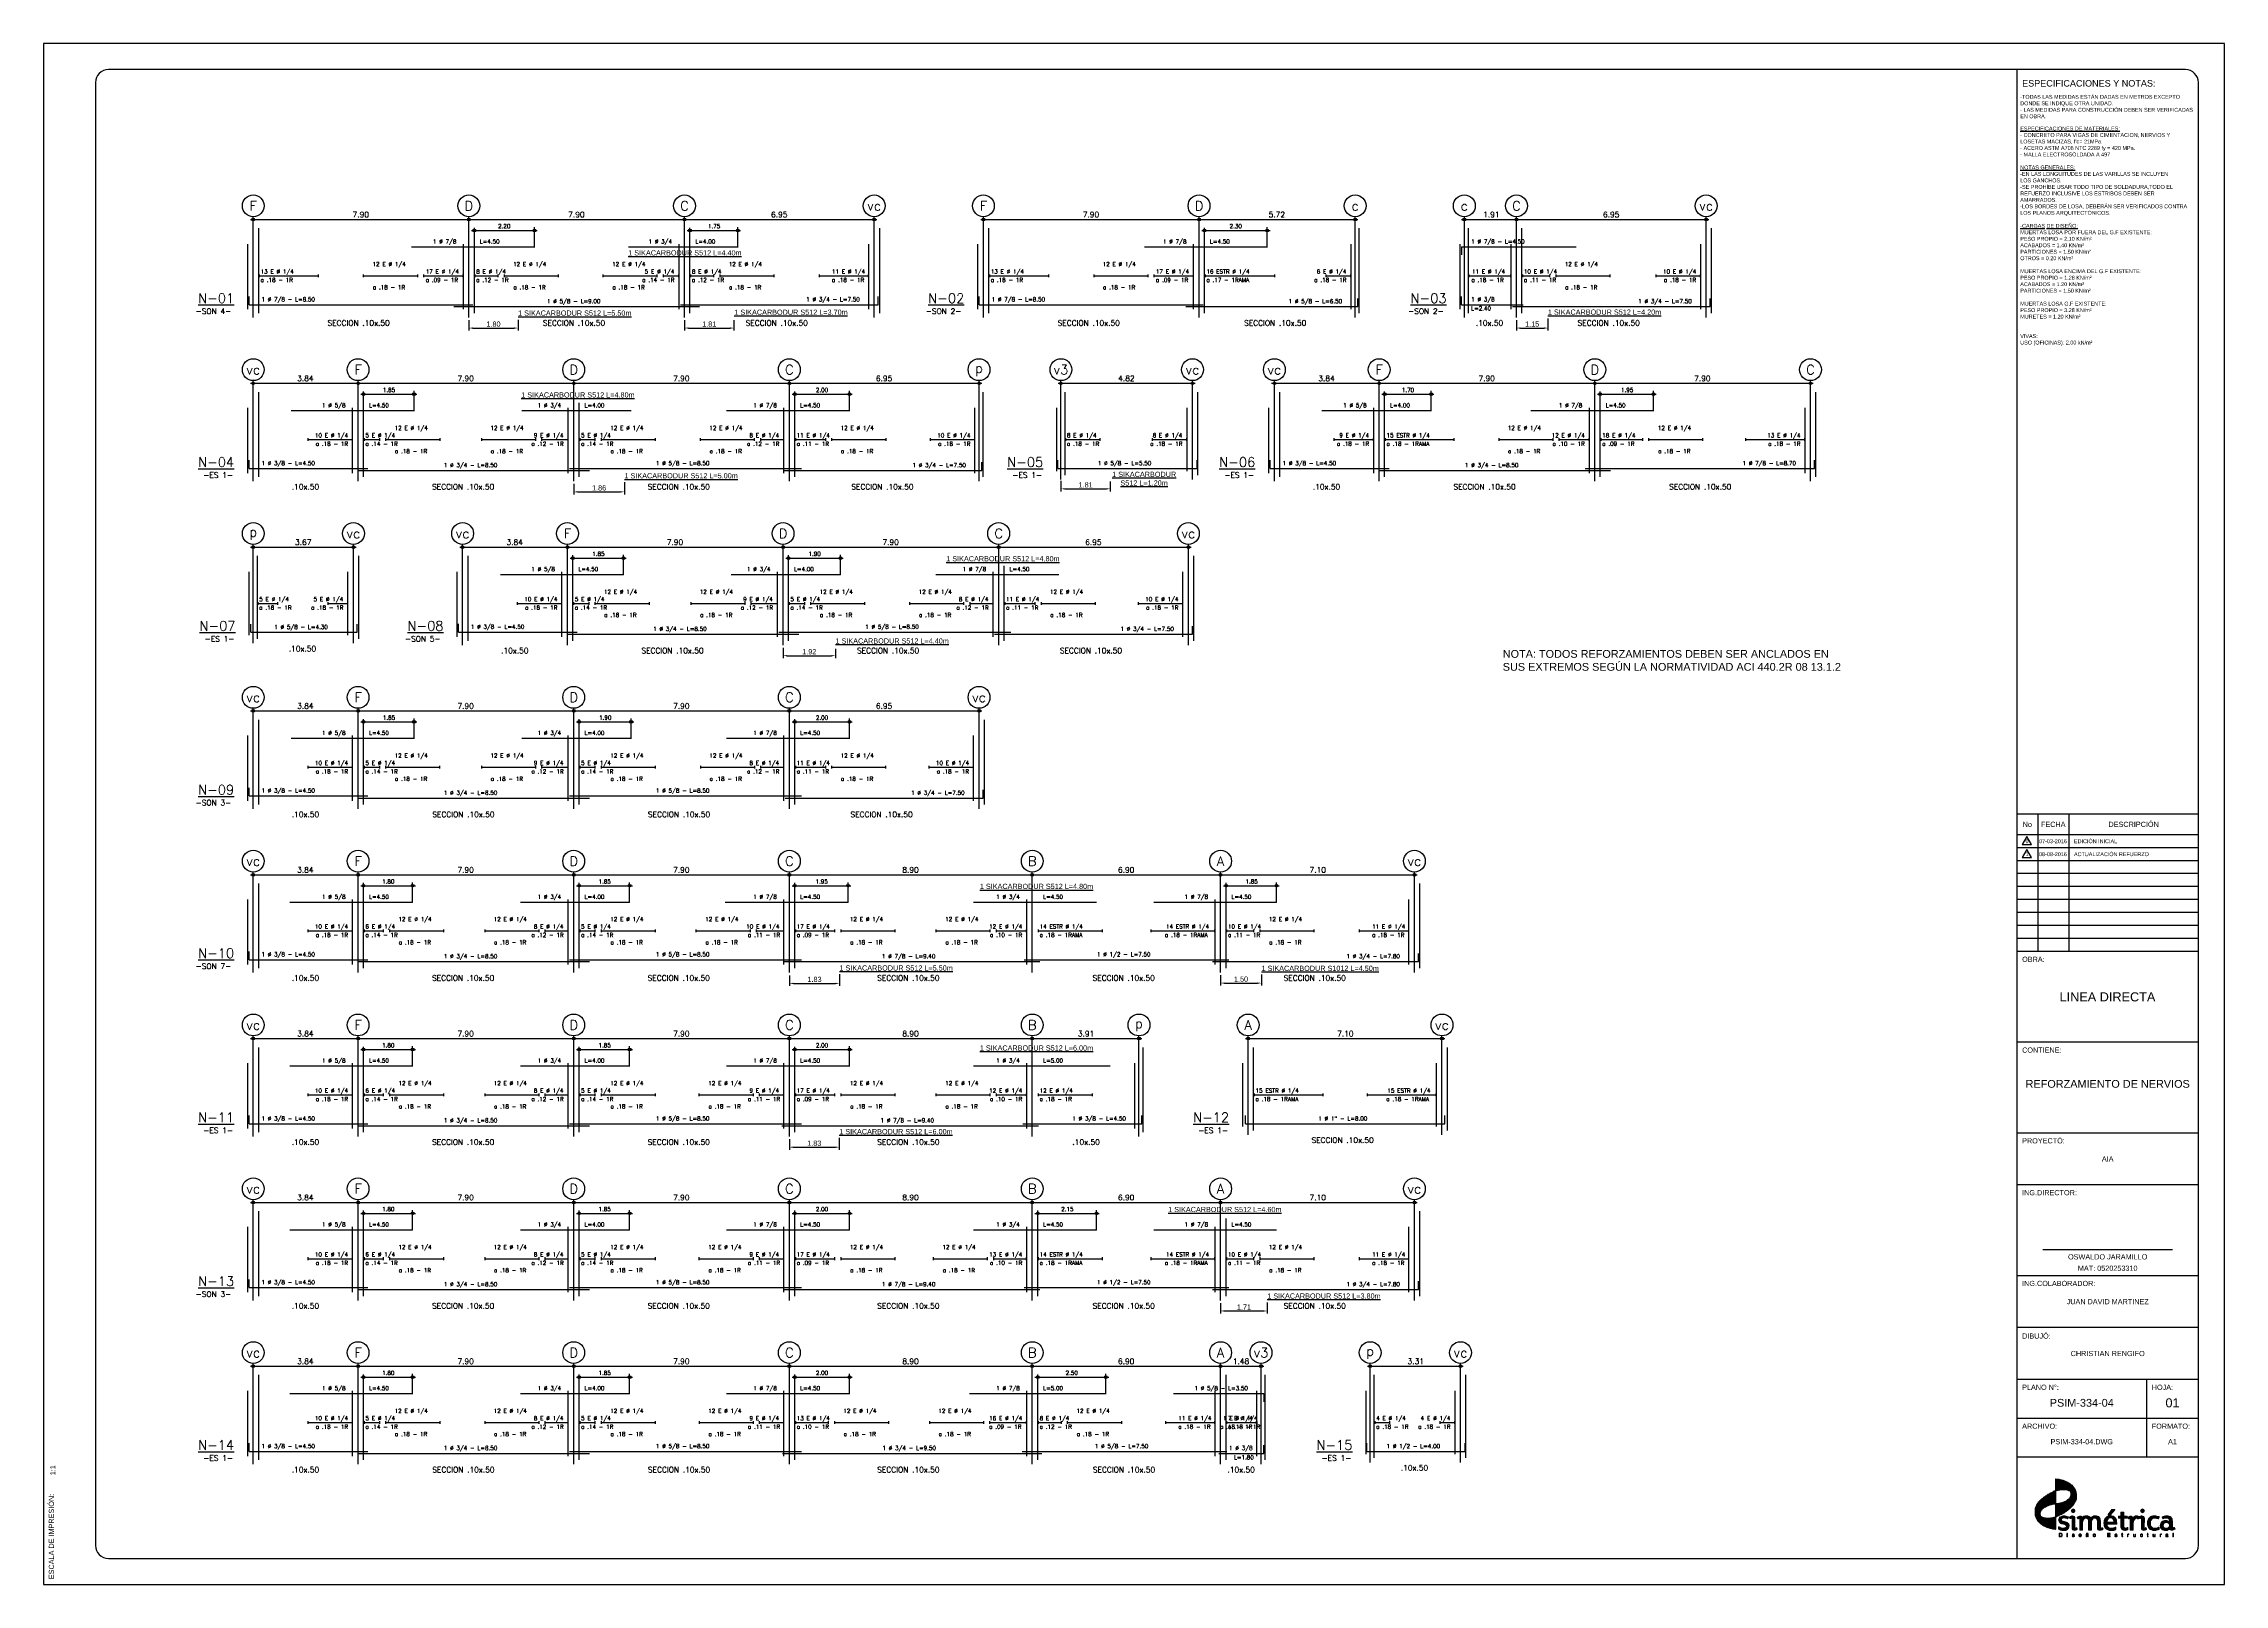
# Paper-space layout 'PSIM-334-04 HOJA1' of a CAD drawing. Header units: millimetres. Extents: x 0 to 0.841, y 0 to 0.594.
# The model-space entities are those that its viewports show. They can reach past a viewport. Long polylines and large blocks are cut down to what shows.
import ezdxf
from ezdxf.enums import TextEntityAlignment as Align

# ---------------------------------------------------------------- set-up
doc = ezdxf.new("R2010")
doc.units = ezdxf.units.MM
doc.header["$LTSCALE"] = 0.0003
doc.header["$PDMODE"] = 34
doc.header["$PDSIZE"] = 0.1
for name, color, linetype in [('EE-TEXTO 2', 2, 'Continuous'), ('SIM-ACHURADOS', 8, 'Continuous'), ('SIM-COTAS', 1, 'Continuous'), ('SIM-FIBRACARB', 4, 'Continuous')]:
    doc.layers.add(name, color=color, linetype=linetype)
doc.layers.get('Defpoints').off()
doc.styles.add('ARIAL EE', font='arial.ttf')
doc.styles.add('P140', font='SIMPLEX', dxfattribs={"height": 0.35})
doc.styles.add('P60', font='SIMPLEX', dxfattribs={"height": 0.16})
doc.styles.add('P80', font='SIMPLEX', dxfattribs={"height": 0.2})
doc.styles.add('ROTULO', font='SIMPLEX.shx')
doc.dimstyles.new('RE - STANDAR', dxfattribs={"dimtxt": 0.002, "dimasz": 0.0015, "dimexe": 0.001, "dimexo": 0.001, "dimgap": 0.0005, "dimtad": 1, "dimzin": 4, "dimdsep": 46, "dimtxsty": 'ARIAL EE', "dimcen": -0.001, "dimclrd": 256, "dimclre": 256, "dimclrt": 2, "dimadec": 0, "dimazin": 0, "dimtfac": 1, "dimtix": 1, "dimtofl": 0, "dimtmove": 1, "dimatfit": 0, "dimfxl": 0.0015, "dimtolj": 1, "dimtzin": 4, "dimlwd": -1, "dimlwe": -1, "dimarcsym": 0})

# ---------------------------------------------------------------- blocks, each defined once
blk = doc.blocks.new('Logo Simetrica Autocad mm')
h = blk.add_hatch(color=30)
h.dxf.hatch_style = 1
h.paths.add_polyline_path([(10.2, 22.2), (9.5, 22), (9, 21.7), (8.6, 21.5), (8.1, 21.3), (7.7, 21.1), (7.3, 20.9), (7, 20.7), (6.5, 20.4), (6.1, 20.1), (5.7, 19.9), (5.3, 19.7), (4.9, 19.4), (4.3, 19), (3.9, 18.6), (3.4, 18.2), (3, 17.8), (2.6, 17.5), (2.2, 17), (1.8, 16.6), (1.5, 16.2), (1.3, 15.9), (1.1, 15.6), (0.9, 15.2), (0.7, 14.8), (0.6, 14.6), (0.6, 14.4), (0.5, 14.2), (0.4, 14), (0.5, 13.7), (0.6, 13.3), (0.7, 12.9), (0.8, 12.5), (0.9, 12.3), (1, 12), (1.2, 11.8), (1.3, 11.5), (1.4, 11.4), (1.6, 11.1), (1.7, 10.9), (1.9, 10.7), (2.1, 10.5), (2.3, 10.4), (2.5, 10.2), (2.7, 10.1), (2.8, 10), (2.9, 9.9), (2.8, 10.1), (2.8, 10.5), (2.7, 10.8), (2.7, 11.1), (2.7, 11.3), (2.7, 11.6), (2.8, 11.9), (2.9, 12.1), (2.9, 12.4), (3, 12.5), (3.1, 12.7), (3.2, 12.9), (3.4, 13), (3.4, 13.2), (3.6, 13.3), (3.7, 13.4), (3.8, 13.5), (4, 13.7), (4.1, 13.9), (4.3, 14), (4.5, 14.1), (4.8, 14.3), (5.1, 14.5), (5.3, 14.6), (5.7, 14.8), (5.9, 14.9), (6.1, 15), (6.6, 15.2), (6.9, 15.4), (7.4, 15.5), (7.8, 15.6), (8.2, 15.7), (8.6, 15.8), (9, 15.9), (9.3, 16), (9.6, 16), (9.8, 16), (10, 16.1), (10.2, 16.1)])
h = blk.add_hatch(color=42)
h.dxf.hatch_style = 1
h.paths.add_polyline_path([(17.5, 25.3), (17.1, 25.6), (16.6, 26), (16, 26.3), (15.6, 26.6), (15.1, 26.8), (14.4, 27.1), (13.6, 27.4), (12.8, 27.6), (11.7, 27.8), (10.2, 28), (10.2, 22.2), (10.3, 22.2), (10.6, 22.3), (11.2, 22.4), (11.7, 22.5), (12.2, 22.6), (12.9, 22.7), (13.8, 22.7), (14.5, 22.7), (15.1, 22.7), (15.7, 22.6), (16.1, 22.5), (16.5, 22.3), (16.8, 22.2), (17.2, 22), (17.6, 21.8), (17.9, 21.5), (18.2, 21.2), (18.5, 20.9), (18.8, 20.6), (19, 20.3), (19.2, 19.8), (19.4, 19.4), (19.6, 18.9), (19.7, 18.3), (19.9, 17.7), (20, 18.2), (20.1, 18.8), (20.1, 19.6), (20.1, 20.3), (20.1, 20.8), (19.9, 21.5), (19.8, 21.9), (19.6, 22.5), (19.4, 23.1), (19, 23.7), (18.5, 24.3), (18, 24.9)])
h = blk.add_hatch(color=44)
h.dxf.hatch_style = 1
h.paths.add_polyline_path([(17.7, 14.4), (18, 14.7), (18.3, 15), (18.5, 15.2), (18.6, 15.4), (18.8, 15.6), (18.9, 15.8), (19.1, 16.1), (19.3, 16.4), (19.4, 16.7), (19.6, 16.9), (19.7, 17.2), (19.8, 17.5), (19.8, 17.6), (19.9, 17.7), (19.7, 18.3), (19.6, 18.9), (19.4, 19.4), (19.2, 19.8), (19, 20.3), (18.8, 20.6), (18.5, 20.9), (18.2, 21.2), (17.9, 21.5), (17.6, 21.8), (17.4, 21.9), (17.4, 21.8), (17.5, 21.6), (17.5, 21.4), (17.6, 21.2), (17.6, 20.9), (17.6, 20.6), (17.6, 20.3), (17.6, 20.1), (17.5, 19.9), (17.4, 19.6), (17.3, 19.4), (17.2, 19.1), (17, 18.8), (16.9, 18.7), (16.6, 18.4), (16.3, 18.2), (16.1, 18), (15.7, 17.7), (15.4, 17.5), (15, 17.3), (14.6, 17.1), (14.2, 16.9), (13.7, 16.8), (13.1, 16.6), (12.5, 16.5), (11.9, 16.3), (11.3, 16.2), (10.7, 16.1), (10.2, 16.1), (10.2, 9.7), (10.5, 9.8), (10.7, 9.9), (10.9, 10), (11.3, 10.2), (11.6, 10.3), (11.9, 10.5), (12.2, 10.6), (12.5, 10.8), (12.9, 11), (13.4, 11.3), (13.8, 11.5), (14.2, 11.7), (14.5, 11.9), (14.8, 12.1), (15.1, 12.3), (15.4, 12.5), (15.7, 12.8), (16, 12.9), (16.3, 13.2), (16.7, 13.5), (17, 13.7), (17.2, 13.9), (17.5, 14.2)])
h = blk.add_hatch(color=32)
h.dxf.hatch_style = 1
h.paths.add_polyline_path([(10.2, 9.7), (10, 9.6), (9.7, 9.6), (9.4, 9.5), (9, 9.4), (8.6, 9.3), (8.1, 9.2), (7.7, 9.2), (7.1, 9.1), (6.5, 9.1), (5.9, 9.1), (5.4, 9.1), (5.1, 9.2), (4.8, 9.2), (4.5, 9.3), (4.2, 9.4), (3.8, 9.5), (3.4, 9.7), (3.2, 9.8), (2.9, 9.9), (2.8, 10), (2.7, 10.1), (2.5, 10.2), (2.3, 10.4), (2.1, 10.5), (1.9, 10.7), (1.7, 10.9), (1.6, 11.1), (1.4, 11.4), (1.3, 11.5), (1.2, 11.8), (1, 12), (0.9, 12.3), (0.8, 12.5), (0.7, 12.9), (0.6, 13.3), (0.5, 13.7), (0.4, 14), (0.3, 13.6), (0.3, 13.2), (0.2, 12.8), (0.2, 12.5), (0.2, 12.2), (0.2, 11.9), (0.2, 11.6), (0.2, 11.2), (0.2, 10.9), (0.3, 10.4), (0.4, 10), (0.6, 9.7), (0.7, 9.3), (0.9, 8.9), (1, 8.6), (1.2, 8.3), (1.6, 7.8), (1.8, 7.5), (2, 7.3), (2.3, 7), (2.7, 6.6), (3, 6.3), (3.4, 6.1), (3.7, 5.9), (3.9, 5.7), (4.2, 5.6), (4.5, 5.4), (4.9, 5.2), (5.2, 5), (5.5, 4.9), (5.9, 4.7), (6.3, 4.6), (6.7, 4.5), (7.1, 4.4), (7.5, 4.3), (7.9, 4.2), (8.3, 4.1), (8.7, 4), (9.1, 3.9), (9.6, 3.9), (10, 3.8), (10.2, 3.8)])
at = {"true_color": 0x434142}
h = blk.add_hatch(color=250, dxfattribs=at)
h.dxf.hatch_style = 2
edge = h.paths.add_edge_path()
edge.add_spline(control_points=[(18, 9), (18, 9), (18, 9), (18, 9.1), (17.9, 9.1), (17.8, 9.1), (17.8, 9.1), (17.7, 9.1), (17.6, 9), (17.5, 9), (17.5, 8.9), (17.4, 8.9), (17.4, 8.9), (17.3, 8.9), (17.3, 8.9), (17.2, 8.9), (17.2, 8.9), (17.2, 8.9), (17.2, 8.9), (16.9, 9.4), (16.9, 9.4), (16.9, 9.5), (16.9, 9.6), (16.9, 9.6), (17.1, 9.8), (17.4, 9.9), (17.6, 10), (17.8, 10.1), (18.1, 10.2), (18.3, 10.2), (18.7, 10.2), (19, 10), (19.1, 9.8), (19.3, 9.6), (19.4, 9.3), (19.4, 8.9), (19.4, 8.9), (19.4, 8.9), (19.4, 8.9), (19.4, 8.9), (19.4, 4.7), (19.4, 4.7), (19.4, 4.5), (19.4, 4.4), (19.5, 4.3), (19.5, 4.3), (19.5, 4.3), (19.6, 4.3), (19.7, 4.3), (19.8, 4.3), (19.9, 4.3), (20, 4.4), (20, 4.4), (20.1, 4.5), (20.2, 4.5), (20.2, 4.5), (20.3, 4.4), (20.3, 4.4), (20.6, 3.9), (20.6, 3.9), (20.6, 3.9), (20.5, 3.7), (20.5, 3.7), (20.3, 3.6), (20.1, 3.4), (19.9, 3.3), (19.7, 3.2), (19.4, 3.2), (19.2, 3.2), (18.8, 3.2), (18.5, 3.3), (18.3, 3.5), (18.2, 3.8), (18.1, 4.1), (18.1, 4.6), (18.1, 4.6), (18.1, 4.6), (18.1, 4.6), (18.1, 4.6), (18.1, 8.7), (18.1, 8.7), (18.1, 8.8), (18.1, 8.9), (18, 9)], knot_values=[0, 0, 0, 0, 0.0001, 0.0002, 1, 1, 1, 2, 2, 2, 3, 3, 3, 4, 4, 4, 5, 5, 5, 6, 6, 6, 7, 7, 7, 8, 8, 8, 9, 9, 9, 10, 10, 10, 11, 11, 11, 12, 12, 12, 13, 13, 13, 14, 14, 14, 15, 15, 15, 16, 16, 16, 17, 17, 17, 18, 18, 18, 19, 19, 19, 20, 20, 20, 21, 21, 21, 22, 22, 22, 23, 23, 23, 24, 24, 24, 25, 25, 25, 26, 26, 26, 27, 27, 27, 27], degree=3, periodic=0)
edge = h.paths.add_edge_path()
edge.add_spline(control_points=[(17.9, 13.2), (17.9, 13.2), (17.9, 13.2), (18.1, 13.4), (18.3, 13.5), (18.6, 13.5), (18.8, 13.5), (19, 13.4), (19.2, 13.2), (19.3, 13), (19.4, 12.8), (19.4, 12.6), (19.4, 12.3), (19.3, 12.1), (19.2, 11.9), (19, 11.8), (18.8, 11.7), (18.6, 11.7), (18.3, 11.7), (18.1, 11.8), (17.9, 11.9), (17.8, 12.1), (17.7, 12.3), (17.7, 12.6), (17.7, 12.8), (17.8, 13), (17.9, 13.2)], knot_values=[0, 0, 0, 0, 0.0001, 0.0002, 1, 1, 1, 2, 2, 2, 3, 3, 3, 4, 4, 4, 5, 5, 5, 6, 6, 6, 7, 7, 7, 8, 8, 8, 8], degree=3, periodic=0)
h = blk.add_hatch(color=250, dxfattribs=at)
h.dxf.hatch_style = 2
edge = h.paths.add_edge_path()
edge.add_spline(control_points=[(38.1, 4.4), (38.1, 4.4), (38.1, 4.4), (38.4, 4.5), (38.7, 4.6), (38.9, 4.7), (39, 4.7), (39, 4.7), (39, 4.7), (39.1, 4.7), (39.1, 4.6), (39.1, 4.6), (39.1, 4.6), (39.1, 3.7), (39.1, 3.7), (39.1, 3.6), (39.1, 3.6), (39, 3.6), (38.8, 3.4), (38.5, 3.3), (38.2, 3.2), (37.8, 3.1), (37.4, 3.1), (36.8, 3.1), (36.2, 3.1), (35.7, 3.2), (35.3, 3.4), (34.9, 3.6), (34.5, 3.8), (34.3, 4.1), (34, 4.5), (33.8, 4.8), (33.6, 5.3), (33.5, 5.7), (33.4, 6.2), (33.4, 6.7), (33.4, 7.2), (33.5, 7.7), (33.6, 8.1), (33.8, 8.5), (34, 8.9), (34.3, 9.2), (34.6, 9.5), (34.9, 9.8), (35.3, 10), (35.7, 10.1), (36.1, 10.2), (36.6, 10.2), (37.6, 10.2), (38.3, 9.9), (38.9, 9.3), (39.4, 8.7), (39.6, 7.9), (39.6, 6.7), (39.6, 6.7), (39.6, 6.3), (39.6, 6.3), (39.6, 6.2), (39.6, 6.1), (39.5, 6.1), (39.5, 6.1), (34.9, 6.1), (34.9, 6.1), (34.9, 5.9), (34.9, 5.7), (35, 5.5), (35.1, 5.2), (35.3, 5), (35.4, 4.8), (35.6, 4.7), (35.8, 4.5), (36, 4.4), (36.3, 4.3), (36.6, 4.2), (36.9, 4.2), (37.4, 4.2), (37.7, 4.3), (38.1, 4.4)], knot_values=[0, 0, 0, 0, 0.0001, 0.0002, 1, 1, 1, 2, 2, 2, 3, 3, 3, 4, 4, 4, 5, 5, 5, 6, 6, 6, 7, 7, 7, 8, 8, 8, 9, 9, 9, 10, 10, 10, 11, 11, 11, 12, 12, 12, 13, 13, 13, 14, 14, 14, 15, 15, 15, 16, 16, 16, 17, 17, 17, 18, 18, 18, 19, 19, 19, 20, 20, 20, 21, 21, 21, 22, 22, 22, 23, 23, 23, 24, 24, 24, 25, 25, 25, 25], degree=3, periodic=0)
edge = h.paths.add_edge_path()
edge.add_spline(control_points=[(35.4, 8.6), (35.4, 8.6), (35.4, 8.6), (35.1, 8.3), (35, 7.8), (34.9, 7.2), (34.9, 7.2), (38.2, 7.2), (38.2, 7.2), (38.2, 7.8), (38, 8.3), (37.8, 8.6), (37.5, 9), (37.1, 9.2), (36.6, 9.2), (36.1, 9.2), (35.7, 9), (35.4, 8.6)], knot_values=[0, 0, 0, 0, 0.0001, 0.0002, 1, 1, 1, 2, 2, 2, 3, 3, 3, 4, 4, 4, 5, 5, 5, 5], degree=3, periodic=0)
edge = h.paths.add_edge_path()
edge.add_spline(control_points=[(36.5, 10.5), (36.5, 10.5), (36.5, 10.5), (36.5, 10.5), (35.5, 10.5), (35.5, 10.5), (35.5, 10.5), (35.4, 10.6), (35.4, 10.6), (35.4, 10.7), (35.4, 10.7), (35.4, 10.8), (35.4, 10.8), (37.3, 13.3), (37.3, 13.3), (37.4, 13.3), (37.4, 13.3), (37.4, 13.3), (37.4, 13.3), (38.5, 13.3), (38.5, 13.3), (38.6, 13.3), (38.6, 13.3), (38.7, 13.3), (38.7, 13.2), (38.7, 13.2), (38.6, 13.1), (38.6, 13.1), (36.6, 10.6), (36.6, 10.6), (36.6, 10.6), (36.6, 10.6), (36.6, 10.5), (36.5, 10.5), (36.5, 10.5), (36.5, 10.5)], knot_values=[0, 0, 0, 0, 0.0001, 0.0002, 1, 1, 1, 2, 2, 2, 3, 3, 3, 4, 4, 4, 5, 5, 5, 6, 6, 6, 7, 7, 7, 8, 8, 8, 9, 9, 9, 10, 10, 10, 11, 11, 11, 11], degree=3, periodic=0)
h = blk.add_hatch(color=250, dxfattribs=at)
h.dxf.hatch_style = 2
edge = h.paths.add_edge_path()
edge.add_spline(control_points=[(40.6, 10.1), (40.6, 10.1), (40.6, 10.1), (40.6, 10.1), (41.6, 10.1), (41.6, 10.1), (41.6, 10.1), (41.6, 11.9), (41.6, 11.9), (41.6, 11.9), (41.7, 12), (41.8, 12), (41.8, 12), (42.8, 12), (42.8, 12), (42.9, 12), (43, 11.9), (43, 11.9), (43, 11.9), (43, 10.1), (43, 10.1), (43, 10.1), (44.6, 10.1), (44.6, 10.1), (44.7, 10.1), (44.7, 10.1), (44.7, 10), (44.7, 10), (44.7, 9.2), (44.7, 9.2), (44.7, 9.1), (44.7, 9.1), (44.6, 9.1), (44.6, 9.1), (43, 9.1), (43, 9.1), (43, 9.1), (43, 5.3), (43, 5.3), (43, 4.9), (43, 4.6), (43.1, 4.5), (43.2, 4.4), (43.4, 4.3), (43.7, 4.3), (43.9, 4.3), (44.1, 4.3), (44.3, 4.4), (44.5, 4.5), (44.7, 4.5), (44.8, 4.6), (44.8, 4.6), (44.9, 4.6), (44.9, 4.6), (45, 4.6), (45, 4.5), (45, 4.5), (45, 4.5), (45, 3.7), (45, 3.7), (45, 3.7), (44.9, 3.5), (44.9, 3.5), (44.9, 3.5), (44.8, 3.5), (44.7, 3.4), (44.6, 3.4), (44.5, 3.4), (44.3, 3.3), (44.2, 3.3), (44.1, 3.2), (43.9, 3.2), (43.8, 3.2), (43.6, 3.2), (43.5, 3.2), (42.9, 3.2), (42.4, 3.3), (42.1, 3.6), (41.8, 3.9), (41.6, 4.4), (41.6, 5.1), (41.6, 5.1), (41.6, 9.1), (41.6, 9.1), (41.6, 9.1), (40.6, 9.1), (40.6, 9.1), (40.5, 9.1), (40.4, 9.1), (40.4, 9.2), (40.4, 9.2), (40.4, 10), (40.4, 10), (40.4, 10.1), (40.5, 10.1), (40.6, 10.1)], knot_values=[0, 0, 0, 0, 0.0001, 0.0002, 1, 1, 1, 2, 2, 2, 3, 3, 3, 4, 4, 4, 5, 5, 5, 6, 6, 6, 7, 7, 7, 8, 8, 8, 9, 9, 9, 10, 10, 10, 11, 11, 11, 12, 12, 12, 13, 13, 13, 14, 14, 14, 15, 15, 15, 16, 16, 16, 17, 17, 17, 18, 18, 18, 19, 19, 19, 20, 20, 20, 21, 21, 21, 22, 22, 22, 23, 23, 23, 24, 24, 24, 25, 25, 25, 26, 26, 26, 27, 27, 27, 28, 28, 28, 29, 29, 29, 30, 30, 30, 31, 31, 31, 31], degree=3, periodic=0)
h = blk.add_hatch(color=250, dxfattribs=at)
h.dxf.hatch_style = 2
edge = h.paths.add_edge_path()
edge.add_spline(control_points=[(51.5, 9), (51.5, 9), (51.5, 9), (51.4, 9.1), (51.4, 9.1), (51.3, 9.1), (51.2, 9.1), (51.1, 9.1), (51.1, 9), (51, 9), (50.9, 8.9), (50.8, 8.9), (50.8, 8.9), (50.8, 8.9), (50.7, 8.9), (50.7, 8.9), (50.7, 8.9), (50.6, 8.9), (50.6, 8.9), (50.4, 9.4), (50.4, 9.4), (50.3, 9.5), (50.3, 9.6), (50.4, 9.6), (50.6, 9.8), (50.8, 9.9), (51.1, 10), (51.3, 10.1), (51.5, 10.2), (51.7, 10.2), (52.1, 10.2), (52.4, 10), (52.6, 9.8), (52.8, 9.6), (52.9, 9.3), (52.9, 8.9), (52.9, 8.9), (52.9, 8.9), (52.9, 8.9), (52.9, 8.9), (52.8, 4.7), (52.8, 4.7), (52.8, 4.5), (52.9, 4.4), (52.9, 4.3), (52.9, 4.3), (53, 4.3), (53.1, 4.3), (53.2, 4.3), (53.2, 4.3), (53.3, 4.3), (53.4, 4.4), (53.5, 4.4), (53.5, 4.5), (53.6, 4.5), (53.7, 4.5), (53.7, 4.4), (53.7, 4.4), (54, 3.9), (54, 3.9), (54, 3.9), (54, 3.7), (54, 3.7), (53.8, 3.6), (53.6, 3.4), (53.3, 3.3), (53.1, 3.2), (52.9, 3.2), (52.7, 3.2), (52.2, 3.2), (51.9, 3.3), (51.8, 3.5), (51.6, 3.8), (51.5, 4.1), (51.5, 4.6), (51.5, 4.6), (51.5, 4.6), (51.5, 4.6), (51.5, 4.6), (51.5, 8.7), (51.5, 8.7), (51.5, 8.8), (51.5, 8.9), (51.5, 9)], knot_values=[0, 0, 0, 0, 0.0001, 0.0002, 1, 1, 1, 2, 2, 2, 3, 3, 3, 4, 4, 4, 5, 5, 5, 6, 6, 6, 7, 7, 7, 8, 8, 8, 9, 9, 9, 10, 10, 10, 11, 11, 11, 12, 12, 12, 13, 13, 13, 14, 14, 14, 15, 15, 15, 16, 16, 16, 17, 17, 17, 18, 18, 18, 19, 19, 19, 20, 20, 20, 21, 21, 21, 22, 22, 22, 23, 23, 23, 24, 24, 24, 25, 25, 25, 26, 26, 26, 27, 27, 27, 27], degree=3, periodic=0)
edge = h.paths.add_edge_path()
edge.add_spline(control_points=[(51.4, 13.2), (51.4, 13.2), (51.4, 13.2), (51.6, 13.4), (51.8, 13.5), (52, 13.5), (52.3, 13.5), (52.5, 13.4), (52.6, 13.2), (52.8, 13), (52.9, 12.8), (52.9, 12.6), (52.9, 12.3), (52.8, 12.1), (52.6, 11.9), (52.5, 11.8), (52.3, 11.7), (52, 11.7), (51.8, 11.7), (51.5, 11.8), (51.4, 11.9), (51.2, 12.1), (51.1, 12.3), (51.1, 12.6), (51.1, 12.8), (51.2, 13), (51.4, 13.2)], knot_values=[0, 0, 0, 0, 0.0001, 0.0002, 1, 1, 1, 2, 2, 2, 3, 3, 3, 4, 4, 4, 5, 5, 5, 6, 6, 6, 7, 7, 7, 8, 8, 8, 8], degree=3, periodic=0)
h = blk.add_hatch(color=250, dxfattribs=at)
h.dxf.hatch_style = 2
edge = h.paths.add_edge_path()
edge.add_spline(control_points=[(13.2, 10.1), (13.2, 10.1), (13.2, 10.1), (13.5, 10.2), (13.8, 10.2), (14.2, 10.2), (14.5, 10.2), (14.8, 10.2), (15.2, 10.1), (15.6, 10), (15.9, 9.9), (16.3, 9.7), (16.4, 9.6), (16.4, 9.6), (16.4, 9.5), (16.4, 9.5), (16.1, 8.8), (16.1, 8.8), (16, 8.8), (16, 8.7), (16, 8.7), (15.9, 8.7), (15.9, 8.7), (15.8, 8.8), (15.8, 8.8), (15.8, 8.8), (15.8, 8.8), (15.8, 8.8), (15.8, 8.8), (15.8, 8.8), (15.7, 8.8), (15.5, 8.9), (15.2, 9), (14.9, 9.1), (14.6, 9.2), (14.2, 9.2), (13.8, 9.2), (13.4, 9.1), (13.2, 8.9), (13, 8.8), (12.9, 8.6), (12.9, 8.3), (12.9, 8.1), (13.1, 7.9), (13.3, 7.7), (13.6, 7.6), (14, 7.5), (14.4, 7.4), (14.8, 7.3), (15.1, 7.2), (15.3, 7.1), (15.6, 7), (15.8, 6.8), (16, 6.7), (16.2, 6.5), (16.4, 6.3), (16.5, 6.1), (16.6, 5.9), (16.6, 5.6), (16.6, 5.3), (16.6, 4.9), (16.5, 4.6), (16.4, 4.3), (16.2, 4), (16, 3.8), (15.8, 3.6), (15.6, 3.4), (15.3, 3.3), (15, 3.2), (14.7, 3.1), (14.4, 3.1), (14, 3.1), (13.4, 3.1), (12.9, 3.2), (12.5, 3.3), (12.1, 3.5), (11.8, 3.6), (11.6, 3.7), (11.6, 3.7), (11.6, 3.7), (11.6, 3.7), (11.6, 3.8), (11.6, 3.8), (11.6, 3.8), (11.6, 3.8), (11.6, 4.8), (11.6, 4.8), (11.6, 4.8), (11.6, 4.9), (11.6, 4.9), (11.7, 4.9), (11.7, 4.9), (11.8, 4.9), (12, 4.7), (12.3, 4.6), (12.7, 4.4), (13, 4.3), (13.5, 4.2), (13.9, 4.2), (14.1, 4.2), (14.3, 4.2), (14.4, 4.3), (14.6, 4.3), (14.7, 4.4), (14.9, 4.4), (15, 4.5), (15.1, 4.6), (15.2, 4.7), (15.2, 4.8), (15.3, 5), (15.3, 5.2), (15.3, 5.5), (15.2, 5.7), (14.9, 5.8), (14.7, 5.9), (14.3, 6.1), (13.9, 6.2), (13.6, 6.3), (13.3, 6.3), (13, 6.4), (12.8, 6.5), (12.5, 6.6), (12.3, 6.8), (12.1, 6.9), (11.9, 7.1), (11.8, 7.4), (11.7, 7.6), (11.6, 7.8), (11.6, 8.2), (11.6, 8.5), (11.7, 8.8), (11.8, 9.1), (12, 9.3), (12.1, 9.5), (12.4, 9.7), (12.6, 9.9), (12.9, 10), (13.2, 10.1)], knot_values=[0, 0, 0, 0, 0.0001, 0.0002, 1, 1, 1, 2, 2, 2, 3, 3, 3, 4, 4, 4, 5, 5, 5, 6, 6, 6, 7, 7, 7, 8, 8, 8, 9, 9, 9, 10, 10, 10, 11, 11, 11, 12, 12, 12, 13, 13, 13, 14, 14, 14, 15, 15, 15, 16, 16, 16, 17, 17, 17, 18, 18, 18, 19, 19, 19, 20, 20, 20, 21, 21, 21, 22, 22, 22, 23, 23, 23, 24, 24, 24, 25, 25, 25, 26, 26, 26, 27, 27, 27, 28, 28, 28, 29, 29, 29, 30, 30, 30, 31, 31, 31, 32, 32, 32, 33, 33, 33, 34, 34, 34, 35, 35, 35, 36, 36, 36, 37, 37, 37, 38, 38, 38, 39, 39, 39, 40, 40, 40, 41, 41, 41, 42, 42, 42, 43, 43, 43, 44, 44, 44, 45, 45, 45, 45], degree=3, periodic=0)
at = {"true_color": 0xd58500}
h = blk.add_hatch(color=42, dxfattribs=at)
h.dxf.hatch_style = 2
edge = h.paths.add_edge_path()
edge.add_spline(control_points=[(12.9, 1.8), (12.9, 1.8), (12.9, 1.8), (13, 1.8), (13, 1.7), (13.1, 1.7), (13.2, 1.6), (13.2, 1.5), (13.3, 1.4), (13.3, 1.3), (13.3, 1.2), (13.3, 1), (13.3, 1), (13.3, 0.8), (13.3, 0.7), (13.3, 0.6), (13.2, 0.5), (13.2, 0.4), (13.1, 0.4), (13, 0.3), (12.9, 0.2), (12.8, 0.2), (12.7, 0.1), (12.6, 0.1), (12.6, 0.1), (11.8, 0.1), (11.8, 0.1), (11.8, 0.1), (11.8, 1.9), (11.8, 1.9), (11.8, 1.9), (12.6, 1.9), (12.6, 1.9), (12.7, 1.9), (12.8, 1.9), (12.9, 1.8)], knot_values=[0, 0, 0, 0, 0.0001, 0.0002, 1, 1, 1, 2, 2, 2, 3, 3, 3, 4, 4, 4, 5, 5, 5, 6, 6, 6, 7, 7, 7, 8, 8, 8, 9, 9, 9, 10, 10, 10, 11, 11, 11, 11], degree=3, periodic=0)
edge = h.paths.add_edge_path()
edge.add_spline(control_points=[(12.5, 0.3), (12.5, 0.3), (12.5, 0.3), (12.7, 0.3), (12.8, 0.4), (12.9, 0.5), (13, 0.6), (13.1, 0.8), (13.1, 1), (13.1, 1.3), (13, 1.4), (12.9, 1.5), (12.8, 1.7), (12.7, 1.7), (12.5, 1.7), (12.5, 1.7), (12.1, 1.7), (12.1, 1.7), (12.1, 1.7), (12.1, 0.3), (12.1, 0.3), (12.1, 0.3), (12.5, 0.3), (12.5, 0.3)], knot_values=[0, 0, 0, 0, 0.0001, 0.0002, 1, 1, 1, 2, 2, 2, 3, 3, 3, 4, 4, 4, 5, 5, 5, 6, 6, 6, 7, 7, 7, 7], degree=3, periodic=0)
h = blk.add_hatch(color=42, dxfattribs=at)
h.dxf.hatch_style = 2
h.paths.add_polyline_path([(15.6, 1.7), (15.6, 1.9), (15.8, 1.9), (15.8, 1.7)])
h.paths.add_polyline_path([(15.8, 0.1), (15.6, 0.1), (15.6, 1.4), (15.8, 1.4)])
h = blk.add_hatch(color=42, dxfattribs=at)
h.dxf.hatch_style = 2
edge = h.paths.add_edge_path()
edge.add_spline(control_points=[(18.4, 0.4), (18.4, 0.4), (18.4, 0.4), (18.4, 0.4), (18.4, 0.3), (18.5, 0.3), (18.5, 0.3), (18.6, 0.3), (18.7, 0.3), (18.7, 0.3), (18.8, 0.3), (18.8, 0.3), (18.8, 0.3), (18.9, 0.3), (18.9, 0.3), (18.9, 0.4), (18.9, 0.4), (18.9, 0.4), (19, 0.4), (19, 0.5), (19, 0.5), (19, 0.5), (18.9, 0.6), (18.9, 0.6), (18.9, 0.6), (18.8, 0.7), (18.7, 0.7), (18.7, 0.7), (18.5, 0.7), (18.5, 0.7), (18.4, 0.8), (18.3, 0.8), (18.2, 0.8), (18.2, 0.9), (18.2, 1), (18.2, 1.1), (18.2, 1.1), (18.2, 1.2), (18.2, 1.2), (18.2, 1.3), (18.3, 1.3), (18.3, 1.4), (18.4, 1.4), (18.4, 1.4), (18.5, 1.4), (18.5, 1.5), (18.6, 1.5), (18.7, 1.5), (18.8, 1.5), (18.9, 1.4), (18.9, 1.4), (19, 1.4), (19, 1.3), (19.1, 1.3), (19.1, 1.2), (19.1, 1.2), (19.1, 1.2), (19.1, 1.1), (19.1, 1.1), (19.1, 1.1), (19.1, 1.1), (18.9, 1.1), (18.9, 1.1), (18.9, 1.1), (18.9, 1.1), (18.9, 1.1), (18.9, 1.2), (18.9, 1.2), (18.9, 1.2), (18.9, 1.2), (18.8, 1.2), (18.8, 1.3), (18.8, 1.3), (18.7, 1.3), (18.6, 1.3), (18.6, 1.3), (18.6, 1.3), (18.6, 1.3), (18.5, 1.3), (18.5, 1.3), (18.5, 1.2), (18.4, 1.2), (18.4, 1.2), (18.4, 1.2), (18.4, 1.2), (18.4, 1.1), (18.4, 1.1), (18.4, 1.1), (18.4, 1), (18.4, 1), (18.4, 1), (18.4, 1), (18.4, 1), (18.4, 1), (18.5, 1), (18.5, 1), (18.5, 0.9), (18.6, 0.9), (18.6, 0.9), (18.6, 0.9), (18.8, 0.9), (18.8, 0.9), (19, 0.8), (19.1, 0.8), (19.1, 0.7), (19.2, 0.7), (19.2, 0.6), (19.2, 0.5), (19.2, 0.5), (19.2, 0.4), (19.1, 0.3), (19.1, 0.3), (19.1, 0.3), (19, 0.2), (19, 0.2), (18.9, 0.2), (18.9, 0.1), (18.8, 0.1), (18.7, 0.1), (18.7, 0.1), (18.6, 0.1), (18.5, 0.1), (18.5, 0.1), (18.4, 0.1), (18.3, 0.2), (18.3, 0.2), (18.3, 0.2), (18.2, 0.2), (18.2, 0.3), (18.2, 0.3), (18.2, 0.3), (18.2, 0.4), (18.1, 0.4), (18.1, 0.4), (18.1, 0.5), (18.1, 0.5), (18.1, 0.5), (18.1, 0.6), (18.1, 0.6), (18.3, 0.6), (18.3, 0.6), (18.3, 0.5), (18.3, 0.5), (18.3, 0.5), (18.4, 0.4), (18.4, 0.4), (18.4, 0.4)], knot_values=[0, 0, 0, 0, 0.0001, 0.0002, 1, 1, 1, 2, 2, 2, 3, 3, 3, 4, 4, 4, 5, 5, 5, 6, 6, 6, 7, 7, 7, 8, 8, 8, 9, 9, 9, 10, 10, 10, 11, 11, 11, 12, 12, 12, 13, 13, 13, 14, 14, 14, 15, 15, 15, 16, 16, 16, 17, 17, 17, 18, 18, 18, 19, 19, 19, 20, 20, 20, 21, 21, 21, 22, 22, 22, 23, 23, 23, 24, 24, 24, 25, 25, 25, 26, 26, 26, 27, 27, 27, 28, 28, 28, 29, 29, 29, 30, 30, 30, 31, 31, 31, 32, 32, 32, 33, 33, 33, 34, 34, 34, 35, 35, 35, 36, 36, 36, 37, 37, 37, 38, 38, 38, 39, 39, 39, 40, 40, 40, 41, 41, 41, 42, 42, 42, 43, 43, 43, 44, 44, 44, 45, 45, 45, 46, 46, 46, 47, 47, 47, 48, 48, 48, 48], degree=3, periodic=0)
at = {"true_color": 0x434142}
h = blk.add_hatch(color=250, dxfattribs=at)
h.dxf.hatch_style = 2
edge = h.paths.add_edge_path()
edge.add_spline(control_points=[(20.6, 9.5), (20.6, 9.5), (20.6, 9.5), (20.8, 9.7), (21, 9.8), (21.2, 9.9), (21.5, 10), (21.7, 10.1), (21.9, 10.1), (22.3, 10.1), (22.5, 10), (22.7, 9.9), (22.8, 9.7), (22.9, 9.5), (23, 9.3), (23.2, 9.6), (23.4, 9.8), (23.8, 10), (24.1, 10.1), (24.5, 10.2), (24.9, 10.2), (25.5, 10.2), (26, 10.1), (26.3, 9.9), (26.7, 9.7), (26.9, 9.4), (27.1, 9.1), (27.3, 9.4), (27.6, 9.7), (28, 9.9), (28.3, 10.1), (28.7, 10.2), (29.2, 10.2), (30.1, 10.2), (30.8, 10), (31.1, 9.6), (31.5, 9.1), (31.7, 8.5), (31.7, 7.8), (31.7, 7.8), (31.7, 4.6), (31.7, 4.6), (31.7, 4.5), (31.7, 4.4), (31.8, 4.3), (31.8, 4.3), (31.9, 4.3), (31.9, 4.3), (32, 4.3), (32.1, 4.3), (32.2, 4.3), (32.3, 4.4), (32.4, 4.4), (32.4, 4.5), (32.5, 4.5), (32.6, 4.5), (32.6, 4.4), (32.6, 4.4), (33, 3.9), (33, 3.9), (33, 3.9), (32.9, 3.7), (32.9, 3.7), (32.7, 3.6), (32.5, 3.4), (32.2, 3.3), (32, 3.2), (31.7, 3.2), (31.5, 3.2), (31.1, 3.2), (30.7, 3.3), (30.6, 3.5), (30.4, 3.8), (30.3, 4.1), (30.3, 4.5), (30.3, 4.5), (30.3, 7.5), (30.3, 7.5), (30.3, 8), (30.2, 8.4), (30, 8.6), (29.9, 8.9), (29.6, 9.1), (29.1, 9.1), (28.8, 9.1), (28.5, 9), (28.3, 8.9), (28.1, 8.7), (27.9, 8.5), (27.8, 8.3), (27.7, 8.1), (27.6, 7.8), (27.5, 7.5), (27.5, 7.2), (27.4, 6.9), (27.4, 6.6), (27.4, 6.6), (27.4, 3.4), (27.4, 3.4), (27.4, 3.3), (27.4, 3.3), (27.3, 3.3), (27.3, 3.3), (26.2, 3.3), (26.2, 3.3), (26.1, 3.3), (26, 3.3), (26, 3.4), (26, 3.4), (26, 7.3), (26, 7.3), (26, 7.6), (26, 7.8), (26, 8), (25.9, 8.2), (25.9, 8.4), (25.8, 8.6), (25.7, 8.7), (25.6, 8.9), (25.4, 8.9), (25.3, 9), (25.1, 9.1), (24.8, 9.1), (24.5, 9.1), (24.2, 9), (24, 8.9), (23.8, 8.7), (23.6, 8.5), (23.5, 8.3), (23.4, 8.1), (23.3, 7.8), (23.2, 7.5), (23.2, 7.2), (23.1, 6.9), (23.1, 6.6), (23.1, 6.6), (23.1, 3.4), (23.1, 3.4), (23.1, 3.3), (23.1, 3.3), (23, 3.3), (23, 3.3), (21.9, 3.3), (21.9, 3.3), (21.8, 3.3), (21.8, 3.3), (21.8, 3.4), (21.8, 3.4), (21.8, 8.6), (21.8, 8.6), (21.8, 8.8), (21.7, 8.9), (21.7, 8.9), (21.6, 9), (21.6, 9), (21.5, 9), (21.4, 9), (21.3, 9), (21.2, 9), (21.2, 8.9), (21.1, 8.9), (21, 8.8), (21, 8.8), (20.9, 8.8), (20.9, 8.8), (20.9, 8.8), (20.8, 8.8), (20.8, 8.9), (20.8, 8.9), (20.5, 9.4), (20.5, 9.4), (20.5, 9.4), (20.5, 9.5), (20.6, 9.5)], knot_values=[0, 0, 0, 0, 0.0001, 0.0002, 1, 1, 1, 2, 2, 2, 3, 3, 3, 4, 4, 4, 5, 5, 5, 6, 6, 6, 7, 7, 7, 8, 8, 8, 9, 9, 9, 10, 10, 10, 11, 11, 11, 12, 12, 12, 13, 13, 13, 14, 14, 14, 15, 15, 15, 16, 16, 16, 17, 17, 17, 18, 18, 18, 19, 19, 19, 20, 20, 20, 21, 21, 21, 22, 22, 22, 23, 23, 23, 24, 24, 24, 25, 25, 25, 26, 26, 26, 27, 27, 27, 28, 28, 28, 29, 29, 29, 30, 30, 30, 31, 31, 31, 32, 32, 32, 33, 33, 33, 34, 34, 34, 35, 35, 35, 36, 36, 36, 37, 37, 37, 38, 38, 38, 39, 39, 39, 40, 40, 40, 41, 41, 41, 42, 42, 42, 43, 43, 43, 44, 44, 44, 45, 45, 45, 46, 46, 46, 47, 47, 47, 48, 48, 48, 49, 49, 49, 50, 50, 50, 51, 51, 51, 52, 52, 52, 53, 53, 53, 54, 54, 54, 55, 55, 55, 56, 56, 56, 57, 57, 57, 57], degree=3, periodic=0)
at = {"true_color": 0xd58500}
h = blk.add_hatch(color=42, dxfattribs=at)
h.dxf.hatch_style = 2
edge = h.paths.add_edge_path()
edge.add_spline(control_points=[(22, 0.1), (22, 0.1), (22, 0.1), (21.9, 0.1), (21.8, 0.1), (21.7, 0.1), (21.7, 0.2), (21.6, 0.2), (21.6, 0.3), (21.5, 0.3), (21.5, 0.4), (21.4, 0.5), (21.4, 0.6), (21.4, 0.7), (21.4, 0.7), (21.4, 0.8), (21.4, 0.9), (21.4, 1), (21.5, 1.1), (21.5, 1.2), (21.6, 1.3), (21.6, 1.3), (21.7, 1.4), (21.7, 1.4), (21.8, 1.4), (21.9, 1.5), (22, 1.5), (22.1, 1.5), (22.2, 1.4), (22.3, 1.4), (22.3, 1.4), (22.4, 1.3), (22.4, 1.3), (22.5, 1.2), (22.5, 1.1), (22.5, 1), (22.6, 0.9), (22.6, 0.8), (22.6, 0.7), (22.6, 0.7), (21.6, 0.7), (21.6, 0.7), (21.6, 0.6), (21.7, 0.5), (21.7, 0.4), (21.8, 0.3), (21.9, 0.3), (22, 0.3), (22.1, 0.3), (22.1, 0.3), (22.2, 0.3), (22.2, 0.3), (22.2, 0.4), (22.3, 0.4), (22.3, 0.4), (22.3, 0.4), (22.3, 0.5), (22.3, 0.5), (22.3, 0.5), (22.3, 0.5), (22.3, 0.5), (22.6, 0.5), (22.6, 0.5), (22.6, 0.5), (22.6, 0.5), (22.5, 0.5), (22.5, 0.4), (22.5, 0.4), (22.5, 0.4), (22.5, 0.4), (22.5, 0.3), (22.4, 0.3), (22.4, 0.2), (22.4, 0.2), (22.3, 0.2), (22.3, 0.2), (22.3, 0.2), (22.3, 0.2), (22.3, 0.1), (22.2, 0.1), (22.2, 0.1), (22.2, 0.1), (22.2, 0.1), (22.1, 0.1), (22.1, 0.1), (22, 0.1), (22, 0.1)], knot_values=[0, 0, 0, 0, 0.0001, 0.0002, 1, 1, 1, 2, 2, 2, 3, 3, 3, 4, 4, 4, 5, 5, 5, 6, 6, 6, 7, 7, 7, 8, 8, 8, 9, 9, 9, 10, 10, 10, 11, 11, 11, 12, 12, 12, 13, 13, 13, 14, 14, 14, 15, 15, 15, 16, 16, 16, 17, 17, 17, 18, 18, 18, 19, 19, 19, 20, 20, 20, 21, 21, 21, 22, 22, 22, 23, 23, 23, 24, 24, 24, 25, 25, 25, 26, 26, 26, 27, 27, 27, 28, 28, 28, 28], degree=3, periodic=0)
edge = h.paths.add_edge_path()
edge.add_spline(control_points=[(21.7, 1), (21.7, 1), (21.7, 1), (21.6, 1), (21.6, 0.9), (21.6, 0.9), (21.6, 0.9), (22.4, 0.9), (22.4, 0.9), (22.4, 0.9), (22.3, 1), (22.3, 1), (22.3, 1.1), (22.3, 1.1), (22.3, 1.2), (22.2, 1.2), (22.2, 1.2), (22.2, 1.2), (22.1, 1.3), (22.1, 1.3), (22, 1.3), (21.9, 1.3), (21.9, 1.3), (21.9, 1.2), (21.8, 1.2), (21.8, 1.2), (21.7, 1.2), (21.7, 1.1), (21.7, 1.1), (21.7, 1)], knot_values=[0, 0, 0, 0, 0.0001, 0.0002, 1, 1, 1, 2, 2, 2, 3, 3, 3, 4, 4, 4, 5, 5, 5, 6, 6, 6, 7, 7, 7, 8, 8, 8, 9, 9, 9, 9], degree=3, periodic=0)
h = blk.add_hatch(color=42, dxfattribs=at)
h.dxf.hatch_style = 2
edge = h.paths.add_edge_path()
edge.add_spline(control_points=[(25.6, 1.2), (25.6, 1.2), (25.6, 1.2), (25.6, 1.2), (25.5, 1.3), (25.4, 1.3), (25.4, 1.3), (25.4, 1.3), (25.3, 1.3), (25.3, 1.2), (25.2, 1.2), (25.2, 1.2), (25.2, 1.2), (25.2, 1.1), (25.1, 1.1), (25.1, 1), (25.1, 0.9), (25.1, 0.8), (25.1, 0.8), (25.1, 0.1), (25.1, 0.1), (25.1, 0.1), (24.9, 0.1), (24.9, 0.1), (24.9, 0.1), (24.9, 1.4), (24.9, 1.4), (24.9, 1.4), (25.1, 1.4), (25.1, 1.4), (25.1, 1.4), (25.1, 1.2), (25.1, 1.2), (25.1, 1.2), (25.1, 1.2), (25.1, 1.2), (25.1, 1.3), (25.1, 1.3), (25.1, 1.3), (25.2, 1.3), (25.2, 1.4), (25.2, 1.4), (25.2, 1.4), (25.3, 1.4), (25.3, 1.4), (25.4, 1.5), (25.4, 1.5), (25.5, 1.5), (25.5, 1.5), (25.6, 1.5), (25.6, 1.4), (25.7, 1.4), (25.7, 1.4), (25.8, 1.4), (25.8, 1.3), (25.9, 1.3), (25.9, 1.2), (25.9, 1.2), (25.9, 1.1), (25.9, 1), (25.9, 1), (25.9, 0.1), (25.9, 0.1), (25.9, 0.1), (25.7, 0.1), (25.7, 0.1), (25.7, 0.1), (25.7, 0.9), (25.7, 0.9), (25.7, 1), (25.7, 1.1), (25.6, 1.2)], knot_values=[0, 0, 0, 0, 0.0001, 0.0002, 1, 1, 1, 2, 2, 2, 3, 3, 3, 4, 4, 4, 5, 5, 5, 6, 6, 6, 7, 7, 7, 8, 8, 8, 9, 9, 9, 10, 10, 10, 11, 11, 11, 12, 12, 12, 13, 13, 13, 14, 14, 14, 15, 15, 15, 16, 16, 16, 17, 17, 17, 18, 18, 18, 19, 19, 19, 20, 20, 20, 21, 21, 21, 22, 22, 22, 23, 23, 23, 23], degree=3, periodic=0)
edge = h.paths.add_edge_path()
edge.add_spline(control_points=[(25.4, 1.7), (25.4, 1.7), (25.4, 1.7), (25.4, 1.7), (25.3, 1.7), (25.3, 1.7), (25.3, 1.7), (25.3, 1.7), (25.2, 1.7), (25.2, 1.7), (25.2, 1.7), (25.2, 1.7), (25.2, 1.7), (25.1, 1.7), (25.1, 1.7), (25.1, 1.7), (25.1, 1.7), (25.1, 1.6), (25.1, 1.6), (25, 1.6), (25, 1.6), (25, 1.7), (25, 1.7), (25, 1.7), (25, 1.8), (25, 1.8), (25, 1.8), (25, 1.8), (25.1, 1.9), (25.1, 1.9), (25.1, 1.9), (25.2, 1.9), (25.2, 1.9), (25.2, 1.9), (25.3, 1.9), (25.3, 1.9), (25.3, 1.9), (25.4, 1.9), (25.4, 1.9), (25.4, 1.9), (25.4, 1.8), (25.4, 1.8), (25.5, 1.8), (25.5, 1.8), (25.5, 1.8), (25.5, 1.8), (25.5, 1.8), (25.5, 1.8), (25.6, 1.8), (25.6, 1.8), (25.6, 1.8), (25.6, 1.8), (25.6, 1.8), (25.6, 1.8), (25.7, 1.9), (25.7, 1.9), (25.7, 1.9), (25.7, 1.9), (25.7, 1.9), (25.7, 1.9), (25.7, 1.9), (25.8, 1.9), (25.8, 1.9), (25.8, 1.8), (25.8, 1.8), (25.7, 1.7), (25.7, 1.7), (25.6, 1.7), (25.5, 1.7), (25.5, 1.7), (25.5, 1.7), (25.5, 1.7), (25.5, 1.7), (25.4, 1.7), (25.4, 1.7)], knot_values=[0, 0, 0, 0, 0.0001, 0.0002, 1, 1, 1, 2, 2, 2, 3, 3, 3, 4, 4, 4, 5, 5, 5, 6, 6, 6, 7, 7, 7, 8, 8, 8, 9, 9, 9, 10, 10, 10, 11, 11, 11, 12, 12, 12, 13, 13, 13, 14, 14, 14, 15, 15, 15, 16, 16, 16, 17, 17, 17, 18, 18, 18, 19, 19, 19, 20, 20, 20, 21, 21, 21, 22, 22, 22, 23, 23, 23, 24, 24, 24, 24], degree=3, periodic=0)
h = blk.add_hatch(color=42, dxfattribs=at)
h.dxf.hatch_style = 2
edge = h.paths.add_edge_path()
edge.add_spline(control_points=[(28.8, 0.1), (28.8, 0.1), (28.8, 0.1), (28.7, 0.1), (28.6, 0.1), (28.5, 0.2), (28.5, 0.2), (28.4, 0.3), (28.4, 0.3), (28.3, 0.4), (28.3, 0.5), (28.2, 0.5), (28.2, 0.6), (28.2, 0.7), (28.2, 0.8), (28.2, 0.9), (28.2, 1), (28.2, 1), (28.3, 1.1), (28.3, 1.2), (28.4, 1.3), (28.4, 1.3), (28.5, 1.4), (28.5, 1.4), (28.6, 1.4), (28.7, 1.5), (28.8, 1.5), (28.9, 1.5), (29, 1.4), (29.1, 1.4), (29.1, 1.4), (29.2, 1.3), (29.3, 1.3), (29.3, 1.2), (29.3, 1.1), (29.4, 1), (29.4, 1), (29.4, 0.9), (29.4, 0.8), (29.4, 0.7), (29.4, 0.6), (29.4, 0.5), (29.3, 0.5), (29.3, 0.4), (29.3, 0.3), (29.2, 0.3), (29.1, 0.2), (29.1, 0.2), (29, 0.1), (28.9, 0.1), (28.8, 0.1)], knot_values=[0, 0, 0, 0, 0.0001, 0.0002, 1, 1, 1, 2, 2, 2, 3, 3, 3, 4, 4, 4, 5, 5, 5, 6, 6, 6, 7, 7, 7, 8, 8, 8, 9, 9, 9, 10, 10, 10, 11, 11, 11, 12, 12, 12, 13, 13, 13, 14, 14, 14, 15, 15, 15, 16, 16, 16, 16], degree=3, periodic=0)
edge = h.paths.add_edge_path()
edge.add_spline(control_points=[(28.8, 1.3), (28.8, 1.3), (28.8, 1.3), (28.7, 1.3), (28.7, 1.3), (28.6, 1.2), (28.6, 1.2), (28.5, 1.1), (28.5, 1.1), (28.5, 1), (28.5, 1), (28.4, 0.9), (28.4, 0.9), (28.4, 0.8), (28.4, 0.8), (28.4, 0.7), (28.4, 0.7), (28.4, 0.6), (28.5, 0.6), (28.5, 0.5), (28.5, 0.5), (28.5, 0.4), (28.6, 0.4), (28.6, 0.3), (28.7, 0.3), (28.7, 0.3), (28.8, 0.3), (28.9, 0.3), (28.9, 0.3), (29, 0.3), (29, 0.4), (29.1, 0.4), (29.1, 0.5), (29.1, 0.5), (29.2, 0.6), (29.2, 0.6), (29.2, 0.7), (29.2, 0.7), (29.2, 0.8), (29.2, 0.8), (29.2, 0.9), (29.2, 0.9), (29.2, 1), (29.1, 1), (29.1, 1.1), (29.1, 1.1), (29, 1.2), (29, 1.2), (28.9, 1.3), (28.9, 1.3), (28.8, 1.3)], knot_values=[0, 0, 0, 0, 0.0001, 0.0002, 1, 1, 1, 2, 2, 2, 3, 3, 3, 4, 4, 4, 5, 5, 5, 6, 6, 6, 7, 7, 7, 8, 8, 8, 9, 9, 9, 10, 10, 10, 11, 11, 11, 12, 12, 12, 13, 13, 13, 14, 14, 14, 15, 15, 15, 16, 16, 16, 16], degree=3, periodic=0)
h = blk.add_hatch(color=42, dxfattribs=at)
h.dxf.hatch_style = 2
h.paths.add_polyline_path([(36.4, 0.1), (35.1, 0.1), (35.1, 1.9), (36.4, 1.9), (36.4, 1.7), (35.4, 1.7), (35.4, 1.2), (36.4, 1.2), (36.4, 0.9), (35.4, 0.9), (35.4, 0.4), (36.4, 0.4)])
h = blk.add_hatch(color=42, dxfattribs=at)
h.dxf.hatch_style = 2
edge = h.paths.add_edge_path()
edge.add_spline(control_points=[(39, 0.4), (39, 0.4), (39, 0.4), (39, 0.4), (39, 0.3), (39.1, 0.3), (39.1, 0.3), (39.2, 0.3), (39.2, 0.3), (39.3, 0.3), (39.3, 0.3), (39.4, 0.3), (39.4, 0.3), (39.4, 0.3), (39.4, 0.3), (39.5, 0.4), (39.5, 0.4), (39.5, 0.4), (39.5, 0.4), (39.5, 0.5), (39.5, 0.5), (39.5, 0.5), (39.5, 0.6), (39.5, 0.6), (39.4, 0.6), (39.4, 0.7), (39.3, 0.7), (39.3, 0.7), (39, 0.7), (39, 0.7), (38.9, 0.8), (38.9, 0.8), (38.8, 0.8), (38.8, 0.9), (38.7, 1), (38.7, 1.1), (38.7, 1.1), (38.7, 1.2), (38.8, 1.2), (38.8, 1.3), (38.8, 1.3), (38.9, 1.4), (38.9, 1.4), (39, 1.4), (39, 1.4), (39.1, 1.5), (39.2, 1.5), (39.2, 1.5), (39.3, 1.5), (39.4, 1.4), (39.5, 1.4), (39.6, 1.4), (39.6, 1.3), (39.6, 1.3), (39.7, 1.2), (39.7, 1.2), (39.7, 1.2), (39.7, 1.1), (39.7, 1.1), (39.7, 1.1), (39.7, 1.1), (39.5, 1.1), (39.5, 1.1), (39.5, 1.1), (39.5, 1.1), (39.5, 1.1), (39.5, 1.2), (39.5, 1.2), (39.4, 1.2), (39.4, 1.2), (39.4, 1.2), (39.4, 1.3), (39.3, 1.3), (39.3, 1.3), (39.2, 1.3), (39.2, 1.3), (39.2, 1.3), (39.1, 1.3), (39.1, 1.3), (39.1, 1.3), (39, 1.2), (39, 1.2), (39, 1.2), (39, 1.2), (38.9, 1.2), (38.9, 1.1), (38.9, 1.1), (38.9, 1.1), (38.9, 1), (39, 1), (39, 1), (39, 1), (39, 1), (39, 1), (39, 1), (39.1, 1), (39.1, 0.9), (39.1, 0.9), (39.2, 0.9), (39.2, 0.9), (39.4, 0.9), (39.4, 0.9), (39.5, 0.8), (39.6, 0.8), (39.7, 0.7), (39.7, 0.7), (39.8, 0.6), (39.8, 0.5), (39.8, 0.5), (39.7, 0.4), (39.7, 0.3), (39.7, 0.3), (39.7, 0.3), (39.6, 0.2), (39.6, 0.2), (39.5, 0.2), (39.4, 0.1), (39.4, 0.1), (39.3, 0.1), (39.2, 0.1), (39.2, 0.1), (39.1, 0.1), (39, 0.1), (39, 0.1), (38.9, 0.2), (38.9, 0.2), (38.8, 0.2), (38.8, 0.2), (38.8, 0.3), (38.8, 0.3), (38.7, 0.3), (38.7, 0.4), (38.7, 0.4), (38.7, 0.4), (38.7, 0.5), (38.7, 0.5), (38.7, 0.5), (38.7, 0.6), (38.7, 0.6), (38.9, 0.6), (38.9, 0.6), (38.9, 0.5), (38.9, 0.5), (38.9, 0.5), (38.9, 0.4), (38.9, 0.4), (39, 0.4)], knot_values=[0, 0, 0, 0, 0.0001, 0.0002, 1, 1, 1, 2, 2, 2, 3, 3, 3, 4, 4, 4, 5, 5, 5, 6, 6, 6, 7, 7, 7, 8, 8, 8, 9, 9, 9, 10, 10, 10, 11, 11, 11, 12, 12, 12, 13, 13, 13, 14, 14, 14, 15, 15, 15, 16, 16, 16, 17, 17, 17, 18, 18, 18, 19, 19, 19, 20, 20, 20, 21, 21, 21, 22, 22, 22, 23, 23, 23, 24, 24, 24, 25, 25, 25, 26, 26, 26, 27, 27, 27, 28, 28, 28, 29, 29, 29, 30, 30, 30, 31, 31, 31, 32, 32, 32, 33, 33, 33, 34, 34, 34, 35, 35, 35, 36, 36, 36, 37, 37, 37, 38, 38, 38, 39, 39, 39, 40, 40, 40, 41, 41, 41, 42, 42, 42, 43, 43, 43, 44, 44, 44, 45, 45, 45, 46, 46, 46, 47, 47, 47, 48, 48, 48, 48], degree=3, periodic=0)
h = blk.add_hatch(color=42, dxfattribs=at)
h.dxf.hatch_style = 2
edge = h.paths.add_edge_path()
edge.add_spline(control_points=[(42.3, 0.3), (42.3, 0.3), (42.3, 0.3), (42.4, 0.3), (42.4, 0.3), (42.4, 0.3), (42.4, 0.3), (42.4, 0.3), (42.4, 0.3), (42.4, 0.3), (42.5, 0.3), (42.5, 0.3), (42.5, 0.3), (42.5, 0.1), (42.5, 0.1), (42.5, 0.1), (42.4, 0.1), (42.4, 0.1), (42.4, 0.1), (42.4, 0.1), (42.3, 0.1), (42.3, 0.1), (42.2, 0.1), (42.2, 0.1), (42.2, 0.2), (42.2, 0.2), (42.1, 0.2), (42.1, 0.2), (42.1, 0.3), (42.1, 0.3), (42.1, 0.3), (42.1, 0.4), (42.1, 0.4), (42.1, 0.4), (42.1, 1.2), (42.1, 1.2), (42.1, 1.2), (41.9, 1.2), (41.9, 1.2), (41.9, 1.2), (41.9, 1.4), (41.9, 1.4), (41.9, 1.4), (42.1, 1.4), (42.1, 1.4), (42.1, 1.4), (42.1, 1.8), (42.1, 1.8), (42.1, 1.8), (42.3, 1.8), (42.3, 1.8), (42.3, 1.8), (42.3, 1.4), (42.3, 1.4), (42.3, 1.4), (42.5, 1.4), (42.5, 1.4), (42.5, 1.4), (42.5, 1.2), (42.5, 1.2), (42.5, 1.2), (42.3, 1.2), (42.3, 1.2), (42.3, 1.2), (42.3, 0.4), (42.3, 0.4), (42.3, 0.4), (42.3, 0.4), (42.3, 0.4), (42.3, 0.3), (42.3, 0.3), (42.3, 0.3)], knot_values=[0, 0, 0, 0, 0.0001, 0.0002, 1, 1, 1, 2, 2, 2, 3, 3, 3, 4, 4, 4, 5, 5, 5, 6, 6, 6, 7, 7, 7, 8, 8, 8, 9, 9, 9, 10, 10, 10, 11, 11, 11, 12, 12, 12, 13, 13, 13, 14, 14, 14, 15, 15, 15, 16, 16, 16, 17, 17, 17, 18, 18, 18, 19, 19, 19, 20, 20, 20, 21, 21, 21, 22, 22, 22, 23, 23, 23, 23], degree=3, periodic=0)
h = blk.add_hatch(color=42, dxfattribs=at)
h.dxf.hatch_style = 2
edge = h.paths.add_edge_path()
edge.add_spline(control_points=[(45.2, 1.2), (45.2, 1.2), (45.2, 1.2), (45.2, 1.2), (45.1, 1.2), (45.1, 1.1), (45.1, 1.1), (45, 1.1), (45, 1), (45, 1), (45, 0.9), (45, 0.9), (45, 0.9), (45, 0.1), (45, 0.1), (45, 0.1), (44.8, 0.1), (44.8, 0.1), (44.8, 0.1), (44.8, 1.4), (44.8, 1.4), (44.8, 1.4), (45, 1.4), (45, 1.4), (45, 1.4), (45, 1.2), (45, 1.2), (45, 1.2), (45, 1.2), (45, 1.2), (45, 1.3), (45.1, 1.4), (45.1, 1.4), (45.2, 1.4), (45.3, 1.5), (45.4, 1.5), (45.4, 1.5), (45.4, 1.5), (45.4, 1.5), (45.4, 1.5), (45.4, 1.5), (45.4, 1.5), (45.4, 1.5), (45.4, 1.2), (45.4, 1.2), (45.4, 1.2), (45.3, 1.2), (45.3, 1.2), (45.3, 1.2), (45.2, 1.2), (45.2, 1.2)], knot_values=[0, 0, 0, 0, 0.0001, 0.0002, 1, 1, 1, 2, 2, 2, 3, 3, 3, 4, 4, 4, 5, 5, 5, 6, 6, 6, 7, 7, 7, 8, 8, 8, 9, 9, 9, 10, 10, 10, 11, 11, 11, 12, 12, 12, 13, 13, 13, 14, 14, 14, 15, 15, 15, 16, 16, 16, 16], degree=3, periodic=0)
at = {"true_color": 0x434142}
h = blk.add_hatch(color=250, dxfattribs=at)
h.dxf.hatch_style = 2
edge = h.paths.add_edge_path()
edge.add_spline(control_points=[(46.3, 3.3), (46.3, 3.3), (46.3, 3.3), (46.2, 3.3), (46.1, 3.3), (46.1, 3.4), (46.1, 3.4), (46.1, 8.6), (46.1, 8.6), (46.1, 8.8), (46.1, 8.9), (46.1, 8.9), (46, 9), (45.9, 9), (45.9, 9), (45.7, 9), (45.5, 8.9), (45.4, 8.8), (45.4, 8.8), (45.3, 8.8), (45.3, 8.8), (45.3, 8.8), (45.2, 8.8), (45.2, 8.9), (45.2, 8.9), (44.9, 9.3), (44.9, 9.3), (44.9, 9.4), (44.9, 9.4), (44.9, 9.5), (44.9, 9.5), (44.9, 9.5), (44.9, 9.5), (45.2, 9.7), (45.4, 9.8), (45.6, 9.9), (45.8, 10), (46.1, 10.1), (46.3, 10.1), (46.6, 10.1), (46.9, 10), (47, 9.8), (47.2, 9.6), (47.3, 9.4), (47.3, 9), (47.5, 9.4), (47.8, 9.7), (48.1, 9.9), (48.5, 10.1), (48.8, 10.2), (49.1, 10.2), (49.5, 10.2), (49.7, 10.1), (49.9, 10), (50.1, 10), (50.3, 9.9), (50.4, 9.8), (50.4, 9.8), (50.5, 9.7), (50.4, 9.6), (50.4, 9.6), (50.1, 8.8), (50.1, 8.8), (50.1, 8.7), (50.1, 8.7), (50, 8.7), (50, 8.7), (49.9, 8.7), (49.9, 8.7), (49.9, 8.7), (49.8, 8.8), (49.6, 8.9), (49.5, 8.9), (49.3, 9), (49.1, 9), (48.9, 9), (48.7, 8.9), (48.5, 8.8), (48.3, 8.7), (48.2, 8.6), (48.1, 8.4), (47.9, 8.1), (47.7, 7.7), (47.6, 7.3), (47.5, 6.9), (47.5, 6.5), (47.5, 6.1), (47.5, 6.1), (47.5, 3.4), (47.5, 3.4), (47.5, 3.3), (47.4, 3.3), (47.3, 3.3), (47.3, 3.3), (46.3, 3.3), (46.3, 3.3)], knot_values=[0, 0, 0, 0, 0.0001, 0.0002, 1, 1, 1, 2, 2, 2, 3, 3, 3, 4, 4, 4, 5, 5, 5, 6, 6, 6, 7, 7, 7, 8, 8, 8, 9, 9, 9, 10, 10, 10, 11, 11, 11, 12, 12, 12, 13, 13, 13, 14, 14, 14, 15, 15, 15, 16, 16, 16, 17, 17, 17, 18, 18, 18, 19, 19, 19, 20, 20, 20, 21, 21, 21, 22, 22, 22, 23, 23, 23, 24, 24, 24, 25, 25, 25, 26, 26, 26, 27, 27, 27, 28, 28, 28, 29, 29, 29, 30, 30, 30, 31, 31, 31, 31], degree=3, periodic=0)
at = {"true_color": 0xd58500}
h = blk.add_hatch(color=42, dxfattribs=at)
h.dxf.hatch_style = 2
edge = h.paths.add_edge_path()
edge.add_spline(control_points=[(48.3, 0.2), (48.3, 0.2), (48.3, 0.2), (48.3, 0.1), (48.2, 0.1), (48.1, 0.1), (48, 0.1), (48, 0.1), (47.9, 0.1), (47.9, 0.1), (47.8, 0.2), (47.8, 0.2), (47.7, 0.2), (47.7, 0.3), (47.7, 0.3), (47.7, 0.4), (47.7, 0.4), (47.7, 0.5), (47.7, 0.5), (47.7, 1.4), (47.7, 1.4), (47.7, 1.4), (47.9, 1.4), (47.9, 1.4), (47.9, 1.4), (47.9, 0.6), (47.9, 0.6), (47.9, 0.5), (47.9, 0.5), (47.9, 0.4), (47.9, 0.4), (47.9, 0.4), (47.9, 0.4), (48, 0.3), (48, 0.3), (48, 0.3), (48.1, 0.3), (48.1, 0.3), (48.1, 0.3), (48.2, 0.3), (48.2, 0.3), (48.3, 0.3), (48.3, 0.4), (48.4, 0.4), (48.4, 0.4), (48.4, 0.5), (48.4, 0.5), (48.5, 0.6), (48.5, 0.6), (48.5, 0.7), (48.5, 0.7), (48.5, 0.7), (48.5, 1.4), (48.5, 1.4), (48.5, 1.4), (48.7, 1.4), (48.7, 1.4), (48.7, 1.4), (48.7, 0.1), (48.7, 0.1), (48.7, 0.1), (48.5, 0.1), (48.5, 0.1), (48.5, 0.1), (48.5, 0.3), (48.5, 0.3), (48.5, 0.3), (48.5, 0.3), (48.5, 0.3), (48.4, 0.3), (48.4, 0.2), (48.3, 0.2)], knot_values=[0, 0, 0, 0, 0.0001, 0.0002, 1, 1, 1, 2, 2, 2, 3, 3, 3, 4, 4, 4, 5, 5, 5, 6, 6, 6, 7, 7, 7, 8, 8, 8, 9, 9, 9, 10, 10, 10, 11, 11, 11, 12, 12, 12, 13, 13, 13, 14, 14, 14, 15, 15, 15, 16, 16, 16, 17, 17, 17, 18, 18, 18, 19, 19, 19, 20, 20, 20, 21, 21, 21, 22, 22, 22, 23, 23, 23, 23], degree=3, periodic=0)
h = blk.add_hatch(color=42, dxfattribs=at)
h.dxf.hatch_style = 2
edge = h.paths.add_edge_path()
edge.add_spline(control_points=[(51.5, 0.3), (51.5, 0.3), (51.5, 0.3), (51.6, 0.3), (51.7, 0.3), (51.7, 0.4), (51.8, 0.4), (51.8, 0.5), (51.9, 0.6), (51.9, 0.6), (52.1, 0.6), (52.1, 0.6), (52.1, 0.5), (52, 0.5), (52, 0.4), (52, 0.4), (52, 0.3), (51.9, 0.3), (51.9, 0.2), (51.8, 0.2), (51.8, 0.1), (51.7, 0.1), (51.6, 0.1), (51.5, 0.1), (51.5, 0.1), (51.4, 0.1), (51.3, 0.1), (51.2, 0.2), (51.2, 0.2), (51.1, 0.3), (51.1, 0.3), (51, 0.4), (51, 0.5), (51, 0.6), (51, 0.7), (51, 0.7), (51, 0.8), (51, 0.9), (51, 1), (51, 1.1), (51.1, 1.2), (51.1, 1.3), (51.2, 1.3), (51.2, 1.4), (51.3, 1.4), (51.4, 1.4), (51.5, 1.5), (51.6, 1.5), (51.7, 1.5), (51.7, 1.5), (51.8, 1.4), (51.9, 1.4), (51.9, 1.4), (51.9, 1.3), (52, 1.3), (52, 1.2), (52, 1.2), (52, 1.1), (52.1, 1.1), (52.1, 1), (52.1, 1), (51.9, 1), (51.9, 1), (51.8, 1.1), (51.8, 1.2), (51.8, 1.2), (51.7, 1.2), (51.6, 1.3), (51.6, 1.3), (51.5, 1.3), (51.4, 1.3), (51.4, 1.2), (51.3, 1.2), (51.3, 1.2), (51.3, 1.1), (51.2, 1.1), (51.2, 1), (51.2, 1), (51.2, 0.9), (51.2, 0.8), (51.2, 0.8), (51.2, 0.7), (51.2, 0.7), (51.2, 0.6), (51.2, 0.6), (51.2, 0.5), (51.3, 0.5), (51.3, 0.4), (51.3, 0.4), (51.4, 0.3), (51.4, 0.3), (51.5, 0.3), (51.5, 0.3)], knot_values=[0, 0, 0, 0, 0.0001, 0.0002, 1, 1, 1, 2, 2, 2, 3, 3, 3, 4, 4, 4, 5, 5, 5, 6, 6, 6, 7, 7, 7, 8, 8, 8, 9, 9, 9, 10, 10, 10, 11, 11, 11, 12, 12, 12, 13, 13, 13, 14, 14, 14, 15, 15, 15, 16, 16, 16, 17, 17, 17, 18, 18, 18, 19, 19, 19, 20, 20, 20, 21, 21, 21, 22, 22, 22, 23, 23, 23, 24, 24, 24, 25, 25, 25, 26, 26, 26, 27, 27, 27, 28, 28, 28, 29, 29, 29, 30, 30, 30, 30], degree=3, periodic=0)
h = blk.add_hatch(color=42, dxfattribs=at)
h.dxf.hatch_style = 2
edge = h.paths.add_edge_path()
edge.add_spline(control_points=[(54.6, 0.3), (54.6, 0.3), (54.6, 0.3), (54.6, 0.3), (54.7, 0.3), (54.7, 0.3), (54.7, 0.3), (54.7, 0.3), (54.7, 0.3), (54.7, 0.3), (54.8, 0.3), (54.8, 0.3), (54.8, 0.3), (54.8, 0.1), (54.8, 0.1), (54.8, 0.1), (54.7, 0.1), (54.7, 0.1), (54.7, 0.1), (54.6, 0.1), (54.6, 0.1), (54.6, 0.1), (54.5, 0.1), (54.5, 0.1), (54.5, 0.2), (54.4, 0.2), (54.4, 0.2), (54.4, 0.2), (54.4, 0.3), (54.4, 0.3), (54.4, 0.3), (54.4, 0.4), (54.4, 0.4), (54.4, 0.4), (54.4, 1.2), (54.4, 1.2), (54.4, 1.2), (54.2, 1.2), (54.2, 1.2), (54.2, 1.2), (54.2, 1.4), (54.2, 1.4), (54.2, 1.4), (54.4, 1.4), (54.4, 1.4), (54.4, 1.4), (54.4, 1.8), (54.4, 1.8), (54.4, 1.8), (54.6, 1.8), (54.6, 1.8), (54.6, 1.8), (54.6, 1.4), (54.6, 1.4), (54.6, 1.4), (54.8, 1.4), (54.8, 1.4), (54.8, 1.4), (54.8, 1.2), (54.8, 1.2), (54.8, 1.2), (54.6, 1.2), (54.6, 1.2), (54.6, 1.2), (54.6, 0.4), (54.6, 0.4), (54.6, 0.4), (54.6, 0.4), (54.6, 0.4), (54.6, 0.3), (54.6, 0.3), (54.6, 0.3)], knot_values=[0, 0, 0, 0, 0.0001, 0.0002, 1, 1, 1, 2, 2, 2, 3, 3, 3, 4, 4, 4, 5, 5, 5, 6, 6, 6, 7, 7, 7, 8, 8, 8, 9, 9, 9, 10, 10, 10, 11, 11, 11, 12, 12, 12, 13, 13, 13, 14, 14, 14, 15, 15, 15, 16, 16, 16, 17, 17, 17, 18, 18, 18, 19, 19, 19, 20, 20, 20, 21, 21, 21, 22, 22, 22, 23, 23, 23, 23], degree=3, periodic=0)
at = {"true_color": 0x434142}
h = blk.add_hatch(color=250, dxfattribs=at)
h.dxf.hatch_style = 2
edge = h.paths.add_edge_path()
edge.add_spline(control_points=[(57.9, 4.2), (57.9, 4.2), (57.9, 4.2), (58.2, 4.2), (58.5, 4.2), (58.8, 4.3), (59.1, 4.4), (59.4, 4.5), (59.7, 4.7), (59.8, 4.7), (59.8, 4.7), (59.9, 4.7), (59.9, 4.7), (60, 4.6), (60, 4.6), (60, 4.6), (60, 3.7), (60, 3.7), (60, 3.6), (59.9, 3.6), (59.9, 3.6), (59.7, 3.5), (59.4, 3.4), (59, 3.3), (58.6, 3.1), (58.2, 3.1), (57.8, 3.1), (57.3, 3.1), (56.8, 3.2), (56.3, 3.4), (55.9, 3.5), (55.6, 3.8), (55.3, 4.1), (55, 4.4), (54.7, 4.8), (54.6, 5.2), (54.4, 5.7), (54.4, 6.1), (54.4, 6.7), (54.4, 7.2), (54.4, 7.7), (54.6, 8.1), (54.8, 8.5), (55, 8.9), (55.3, 9.2), (55.6, 9.5), (56, 9.8), (56.4, 10), (56.8, 10.1), (57.3, 10.2), (57.8, 10.2), (58.3, 10.2), (58.7, 10.2), (59, 10.1), (59.4, 9.9), (59.7, 9.8), (59.9, 9.8), (60, 9.7), (60, 9.7), (60, 9.6), (60, 9.6), (59.7, 8.8), (59.7, 8.8), (59.6, 8.7), (59.6, 8.7), (59.5, 8.7), (59.3, 8.8), (59.1, 8.9), (58.8, 8.9), (58.6, 9), (58.2, 9.1), (57.8, 9.1), (57.5, 9.1), (57.2, 9), (56.9, 8.9), (56.6, 8.7), (56.4, 8.6), (56.3, 8.3), (56.1, 8.1), (56, 7.9), (55.9, 7.6), (55.8, 7.3), (55.8, 7), (55.8, 6.7), (55.8, 6.3), (55.8, 6), (55.9, 5.7), (56, 5.4), (56.1, 5.1), (56.3, 4.9), (56.5, 4.7), (56.7, 4.5), (57, 4.4), (57.2, 4.3), (57.5, 4.2), (57.9, 4.2)], knot_values=[0, 0, 0, 0, 0.0001, 0.0002, 1, 1, 1, 2, 2, 2, 3, 3, 3, 4, 4, 4, 5, 5, 5, 6, 6, 6, 7, 7, 7, 8, 8, 8, 9, 9, 9, 10, 10, 10, 11, 11, 11, 12, 12, 12, 13, 13, 13, 14, 14, 14, 15, 15, 15, 16, 16, 16, 17, 17, 17, 18, 18, 18, 19, 19, 19, 20, 20, 20, 21, 21, 21, 22, 22, 22, 23, 23, 23, 24, 24, 24, 25, 25, 25, 26, 26, 26, 27, 27, 27, 28, 28, 28, 29, 29, 29, 30, 30, 30, 31, 31, 31, 31], degree=3, periodic=0)
at = {"true_color": 0xd58500}
h = blk.add_hatch(color=42, dxfattribs=at)
h.dxf.hatch_style = 2
edge = h.paths.add_edge_path()
edge.add_spline(control_points=[(57.7, 0.2), (57.7, 0.2), (57.7, 0.2), (57.6, 0.1), (57.6, 0.1), (57.5, 0.1), (57.4, 0.1), (57.4, 0.1), (57.3, 0.1), (57.3, 0.1), (57.2, 0.2), (57.2, 0.2), (57.1, 0.2), (57.1, 0.3), (57.1, 0.3), (57.1, 0.4), (57, 0.4), (57, 0.5), (57, 0.5), (57, 1.4), (57, 1.4), (57, 1.4), (57.3, 1.4), (57.3, 1.4), (57.3, 1.4), (57.3, 0.6), (57.3, 0.6), (57.3, 0.5), (57.3, 0.5), (57.3, 0.4), (57.3, 0.4), (57.3, 0.4), (57.3, 0.4), (57.4, 0.3), (57.4, 0.3), (57.4, 0.3), (57.4, 0.3), (57.5, 0.3), (57.5, 0.3), (57.6, 0.3), (57.6, 0.3), (57.7, 0.3), (57.7, 0.4), (57.8, 0.4), (57.8, 0.4), (57.8, 0.5), (57.8, 0.5), (57.8, 0.6), (57.9, 0.6), (57.9, 0.7), (57.9, 0.7), (57.9, 0.7), (57.9, 1.4), (57.9, 1.4), (57.9, 1.4), (58.1, 1.4), (58.1, 1.4), (58.1, 1.4), (58.1, 0.1), (58.1, 0.1), (58.1, 0.1), (57.9, 0.1), (57.9, 0.1), (57.9, 0.1), (57.9, 0.3), (57.9, 0.3), (57.9, 0.3), (57.9, 0.3), (57.9, 0.3), (57.8, 0.3), (57.8, 0.2), (57.7, 0.2)], knot_values=[0, 0, 0, 0, 0.0001, 0.0002, 1, 1, 1, 2, 2, 2, 3, 3, 3, 4, 4, 4, 5, 5, 5, 6, 6, 6, 7, 7, 7, 8, 8, 8, 9, 9, 9, 10, 10, 10, 11, 11, 11, 12, 12, 12, 13, 13, 13, 14, 14, 14, 15, 15, 15, 16, 16, 16, 17, 17, 17, 18, 18, 18, 19, 19, 19, 20, 20, 20, 21, 21, 21, 22, 22, 22, 23, 23, 23, 23], degree=3, periodic=0)
h = blk.add_hatch(color=42, dxfattribs=at)
h.dxf.hatch_style = 2
edge = h.paths.add_edge_path()
edge.add_spline(control_points=[(60.9, 1.2), (60.9, 1.2), (60.9, 1.2), (60.8, 1.2), (60.8, 1.2), (60.8, 1.1), (60.7, 1.1), (60.7, 1.1), (60.7, 1), (60.7, 1), (60.7, 0.9), (60.7, 0.9), (60.7, 0.9), (60.7, 0.1), (60.7, 0.1), (60.7, 0.1), (60.5, 0.1), (60.5, 0.1), (60.5, 0.1), (60.5, 1.4), (60.5, 1.4), (60.5, 1.4), (60.7, 1.4), (60.7, 1.4), (60.7, 1.4), (60.7, 1.2), (60.7, 1.2), (60.7, 1.2), (60.7, 1.2), (60.7, 1.2), (60.7, 1.3), (60.8, 1.4), (60.8, 1.4), (60.9, 1.4), (61, 1.5), (61, 1.5), (61.1, 1.5), (61.1, 1.5), (61.1, 1.5), (61.1, 1.5), (61.1, 1.5), (61.1, 1.5), (61.1, 1.5), (61.1, 1.2), (61.1, 1.2), (61.1, 1.2), (61, 1.2), (61, 1.2), (61, 1.2), (60.9, 1.2), (60.9, 1.2)], knot_values=[0, 0, 0, 0, 0.0001, 0.0002, 1, 1, 1, 2, 2, 2, 3, 3, 3, 4, 4, 4, 5, 5, 5, 6, 6, 6, 7, 7, 7, 8, 8, 8, 9, 9, 9, 10, 10, 10, 11, 11, 11, 12, 12, 12, 13, 13, 13, 14, 14, 14, 15, 15, 15, 16, 16, 16, 16], degree=3, periodic=0)
at = {"true_color": 0x434142}
h = blk.add_hatch(color=250, dxfattribs=at)
h.dxf.hatch_style = 2
edge = h.paths.add_edge_path()
edge.add_spline(control_points=[(65.1, 7.8), (65.1, 7.8), (65.1, 7.8), (65.1, 8.2), (65, 8.5), (64.7, 8.8), (64.4, 9), (64, 9.1), (63.5, 9.1), (63.3, 9.1), (63, 9.1), (62.7, 9), (62.5, 9), (62.2, 8.9), (62, 8.7), (61.9, 8.7), (61.9, 8.7), (61.9, 8.7), (61.8, 8.7), (61.8, 8.8), (61.8, 8.8), (61.8, 8.8), (61.5, 9.5), (61.5, 9.5), (61.4, 9.6), (61.5, 9.7), (61.5, 9.7), (61.8, 9.9), (62.2, 10), (62.5, 10.1), (62.9, 10.2), (63.3, 10.2), (63.7, 10.2), (64.6, 10.2), (65.3, 10), (65.8, 9.5), (66.2, 9.1), (66.4, 8.4), (66.4, 7.6), (66.4, 7.6), (66.4, 4.7), (66.4, 4.7), (66.4, 4.6), (66.5, 4.5), (66.5, 4.4), (66.5, 4.4), (66.6, 4.3), (66.7, 4.3), (66.7, 4.3), (66.8, 4.4), (66.9, 4.4), (67, 4.5), (67.1, 4.5), (67.1, 4.5), (67.2, 4.6), (67.3, 4.6), (67.3, 4.5), (67.3, 4.5), (67.7, 4), (67.7, 4), (67.7, 4), (67.6, 3.8), (67.6, 3.8), (67.4, 3.6), (67.2, 3.5), (67, 3.4), (66.7, 3.3), (66.5, 3.3), (66.2, 3.3), (65.9, 3.3), (65.7, 3.3), (65.5, 3.4), (65.4, 3.5), (65.2, 3.7), (65.2, 3.9), (65, 3.7), (64.7, 3.5), (64.4, 3.4), (64.1, 3.2), (63.6, 3.1), (63.2, 3.1), (62.3, 3.1), (61.7, 3.3), (61.3, 3.7), (60.8, 4.2), (60.6, 4.8), (60.6, 5.5), (60.6, 5.9), (60.6, 6.2), (60.8, 6.5), (60.9, 6.8), (61.1, 7), (61.3, 7.3), (61.5, 7.5), (61.8, 7.6), (62.1, 7.8), (62.5, 7.9), (62.8, 8), (63.2, 8), (63.6, 8), (64, 7.9), (64.3, 7.8), (64.6, 7.6), (64.9, 7.5), (65.1, 7.3), (65.1, 7.3), (65.1, 7.8), (65.1, 7.8)], knot_values=[0, 0, 0, 0, 0.0001, 0.0002, 1, 1, 1, 2, 2, 2, 3, 3, 3, 4, 4, 4, 5, 5, 5, 6, 6, 6, 7, 7, 7, 8, 8, 8, 9, 9, 9, 10, 10, 10, 11, 11, 11, 12, 12, 12, 13, 13, 13, 14, 14, 14, 15, 15, 15, 16, 16, 16, 17, 17, 17, 18, 18, 18, 19, 19, 19, 20, 20, 20, 21, 21, 21, 22, 22, 22, 23, 23, 23, 24, 24, 24, 25, 25, 25, 26, 26, 26, 27, 27, 27, 28, 28, 28, 29, 29, 29, 30, 30, 30, 31, 31, 31, 32, 32, 32, 33, 33, 33, 34, 34, 34, 35, 35, 35, 35], degree=3, periodic=0)
edge = h.paths.add_edge_path()
edge.add_spline(control_points=[(62.3, 4.5), (62.3, 4.5), (62.3, 4.5), (62.6, 4.3), (62.9, 4.2), (63.4, 4.2), (63.9, 4.2), (64.3, 4.3), (64.6, 4.5), (64.9, 4.8), (65.1, 5.1), (65.1, 5.6), (65.1, 5.9), (65, 6.2), (64.7, 6.5), (64.4, 6.8), (63.9, 6.9), (63.4, 6.9), (62.9, 6.9), (62.5, 6.8), (62.3, 6.5), (62.1, 6.3), (62, 5.9), (62, 5.5), (62, 5.1), (62.1, 4.8), (62.3, 4.5)], knot_values=[0, 0, 0, 0, 0.0001, 0.0002, 1, 1, 1, 2, 2, 2, 3, 3, 3, 4, 4, 4, 5, 5, 5, 6, 6, 6, 7, 7, 7, 8, 8, 8, 8], degree=3, periodic=0)
at = {"true_color": 0xd58500}
h = blk.add_hatch(color=42, dxfattribs=at)
h.dxf.hatch_style = 2
edge = h.paths.add_edge_path()
edge.add_spline(control_points=[(63.8, 0.1), (63.8, 0.1), (63.8, 0.1), (63.7, 0.1), (63.7, 0.1), (63.6, 0.1), (63.5, 0.1), (63.5, 0.1), (63.4, 0.1), (63.4, 0.1), (63.3, 0.2), (63.3, 0.2), (63.3, 0.2), (63.2, 0.3), (63.2, 0.3), (63.2, 0.4), (63.2, 0.4), (63.2, 0.5), (63.2, 0.5), (63.2, 0.5), (63.2, 0.6), (63.2, 0.6), (63.2, 0.7), (63.3, 0.7), (63.3, 0.7), (63.3, 0.8), (63.4, 0.8), (63.4, 0.8), (63.5, 0.9), (63.6, 0.9), (63.6, 0.9), (63.9, 0.9), (63.9, 0.9), (64, 0.9), (64, 0.9), (64, 0.9), (64, 0.9), (64, 0.9), (64, 1), (64, 1), (64, 1), (64.1, 1), (64.1, 1), (64.1, 1), (64.1, 1.1), (64.1, 1.2), (64, 1.3), (63.8, 1.3), (63.7, 1.3), (63.6, 1.3), (63.6, 1.3), (63.6, 1.2), (63.5, 1.2), (63.5, 1.2), (63.5, 1.2), (63.5, 1.1), (63.5, 1.1), (63.5, 1.1), (63.5, 1.1), (63.5, 1), (63.5, 1), (63.3, 1), (63.3, 1), (63.3, 1.1), (63.3, 1.2), (63.3, 1.2), (63.3, 1.3), (63.4, 1.3), (63.4, 1.4), (63.5, 1.4), (63.5, 1.4), (63.6, 1.4), (63.6, 1.5), (63.7, 1.5), (63.8, 1.5), (63.8, 1.5), (63.8, 1.5), (63.9, 1.5), (63.9, 1.5), (63.9, 1.5), (64, 1.4), (64, 1.4), (64, 1.4), (64.1, 1.4), (64.1, 1.4), (64.1, 1.4), (64.2, 1.3), (64.2, 1.3), (64.2, 1.3), (64.2, 1.2), (64.3, 1.2), (64.3, 1.2), (64.3, 1.1), (64.3, 1.1), (64.3, 0.4), (64.3, 0.4), (64.3, 0.3), (64.3, 0.3), (64.3, 0.3), (64.4, 0.3), (64.4, 0.3), (64.4, 0.3), (64.4, 0.3), (64.4, 0.3), (64.4, 0.3), (64.4, 0.3), (64.4, 0.1), (64.4, 0.1), (64.4, 0.1), (64.4, 0.1), (64.4, 0.1), (64.3, 0.1), (64.3, 0.1), (64.3, 0.1), (64.3, 0.1), (64.2, 0.1), (64.2, 0.1), (64.2, 0.1), (64.1, 0.2), (64.1, 0.2), (64.1, 0.2), (64.1, 0.2), (64.1, 0.2), (64.1, 0.3), (64.1, 0.3), (64.1, 0.3), (64, 0.3), (64, 0.3), (64, 0.2), (64, 0.2), (63.9, 0.2), (63.9, 0.2), (63.9, 0.2), (63.8, 0.1), (63.8, 0.1)], knot_values=[0, 0, 0, 0, 0.0001, 0.0002, 1, 1, 1, 2, 2, 2, 3, 3, 3, 4, 4, 4, 5, 5, 5, 6, 6, 6, 7, 7, 7, 8, 8, 8, 9, 9, 9, 10, 10, 10, 11, 11, 11, 12, 12, 12, 13, 13, 13, 14, 14, 14, 15, 15, 15, 16, 16, 16, 17, 17, 17, 18, 18, 18, 19, 19, 19, 20, 20, 20, 21, 21, 21, 22, 22, 22, 23, 23, 23, 24, 24, 24, 25, 25, 25, 26, 26, 26, 27, 27, 27, 28, 28, 28, 29, 29, 29, 30, 30, 30, 31, 31, 31, 32, 32, 32, 33, 33, 33, 34, 34, 34, 35, 35, 35, 36, 36, 36, 37, 37, 37, 38, 38, 38, 39, 39, 39, 40, 40, 40, 41, 41, 41, 42, 42, 42, 43, 43, 43, 44, 44, 44, 44], degree=3, periodic=0)
edge = h.paths.add_edge_path()
edge.add_spline(control_points=[(63.7, 0.3), (63.7, 0.3), (63.7, 0.3), (63.7, 0.3), (63.8, 0.3), (63.8, 0.3), (63.9, 0.3), (63.9, 0.3), (63.9, 0.4), (64, 0.4), (64, 0.4), (64, 0.5), (64, 0.5), (64.1, 0.5), (64.1, 0.6), (64.1, 0.6), (64.1, 0.8), (64.1, 0.8), (64, 0.8), (64, 0.8), (64, 0.8), (64, 0.8), (64, 0.8), (64, 0.8), (63.9, 0.8), (63.9, 0.7), (63.9, 0.7), (63.8, 0.7), (63.8, 0.7), (63.7, 0.7), (63.7, 0.7), (63.6, 0.7), (63.6, 0.7), (63.6, 0.7), (63.5, 0.7), (63.5, 0.7), (63.5, 0.7), (63.5, 0.6), (63.5, 0.6), (63.4, 0.6), (63.4, 0.5), (63.4, 0.5), (63.4, 0.4), (63.4, 0.4), (63.5, 0.3), (63.5, 0.3), (63.6, 0.3), (63.7, 0.3)], knot_values=[0, 0, 0, 0, 0.0001, 0.0002, 1, 1, 1, 2, 2, 2, 3, 3, 3, 4, 4, 4, 5, 5, 5, 6, 6, 6, 7, 7, 7, 8, 8, 8, 9, 9, 9, 10, 10, 10, 11, 11, 11, 12, 12, 12, 13, 13, 13, 14, 14, 14, 15, 15, 15, 15], degree=3, periodic=0)
h = blk.add_hatch(color=42, dxfattribs=at)
h.dxf.hatch_style = 2
h.paths.add_polyline_path([(66.9, 0.1), (66.7, 0.1), (66.7, 1.9), (66.9, 1.9)])
blk.add_line((10.2, 3.8), (10.2, 28))
for points in [[(10.2, 22.2), (9.5, 22), (9, 21.7), (8.6, 21.5), (8.1, 21.3), (7.7, 21.1), (7.3, 20.9), (7, 20.7), (6.5, 20.4), (6.1, 20.1), (5.7, 19.9), (5.3, 19.7), (4.9, 19.4), (4.3, 19), (3.9, 18.6), (3.4, 18.2), (3, 17.8), (2.6, 17.5), (2.2, 17), (1.8, 16.6), (1.5, 16.2), (1.3, 15.9), (1.1, 15.6), (0.9, 15.2), (0.7, 14.8), (0.6, 14.6), (0.6, 14.4), (0.5, 14.2), (0.4, 14), (0.5, 13.7), (0.6, 13.3), (0.7, 12.9), (0.8, 12.5), (0.9, 12.3), (1, 12), (1.2, 11.8), (1.3, 11.5), (1.4, 11.4), (1.6, 11.1), (1.7, 10.9), (1.9, 10.7), (2.1, 10.5), (2.3, 10.4), (2.5, 10.2), (2.7, 10.1), (2.8, 10), (2.9, 9.9), (2.8, 10.1), (2.8, 10.5), (2.7, 10.8), (2.7, 11.1), (2.7, 11.3), (2.7, 11.6), (2.8, 11.9), (2.9, 12.1), (2.9, 12.4), (3, 12.5), (3.1, 12.7), (3.2, 12.9), (3.4, 13), (3.4, 13.2), (3.6, 13.3), (3.7, 13.4), (3.8, 13.5), (4, 13.7), (4.1, 13.9), (4.3, 14), (4.5, 14.1), (4.8, 14.3), (5.1, 14.5), (5.3, 14.6), (5.7, 14.8), (5.9, 14.9), (6.1, 15), (6.6, 15.2), (6.9, 15.4), (7.4, 15.5), (7.8, 15.6), (8.2, 15.7), (8.6, 15.8), (9, 15.9), (9.3, 16), (9.6, 16), (9.8, 16), (10, 16.1), (10.2, 16.1)], [(10.2, 28), (11.7, 27.8), (12.8, 27.6), (13.6, 27.4), (14.4, 27.1), (15.1, 26.8), (15.6, 26.6), (16, 26.3), (16.6, 26), (17.1, 25.6), (17.5, 25.3), (18, 24.9), (18.5, 24.3), (19, 23.7), (19.4, 23.1), (19.6, 22.5), (19.8, 21.9), (19.9, 21.5), (20.1, 20.8), (20.1, 20.3), (20.1, 19.6), (20.1, 18.8), (20, 18.2), (19.9, 17.7), (19.7, 18.3), (19.6, 18.9), (19.4, 19.4), (19.2, 19.8), (19, 20.3), (18.8, 20.6), (18.5, 20.9), (18.2, 21.2), (17.9, 21.5), (17.6, 21.8), (17.2, 22), (16.8, 22.2), (16.5, 22.3), (16.1, 22.5), (15.7, 22.6), (15.1, 22.7), (14.5, 22.7), (13.8, 22.7), (12.9, 22.7), (12.2, 22.6), (11.7, 22.5), (11.2, 22.4), (10.6, 22.3), (10.3, 22.2), (10.2, 22.2)], [(10.2, 16.1), (10.7, 16.1), (11.3, 16.2), (11.9, 16.3), (12.5, 16.5), (13.1, 16.6), (13.7, 16.8), (14.2, 16.9), (14.6, 17.1), (15, 17.3), (15.4, 17.5), (15.7, 17.7), (16.1, 18), (16.3, 18.2), (16.6, 18.4), (16.9, 18.7), (17, 18.8), (17.2, 19.1), (17.3, 19.4), (17.4, 19.6), (17.5, 19.9), (17.6, 20.1), (17.6, 20.3), (17.6, 20.6), (17.6, 20.9), (17.6, 21.2), (17.5, 21.4), (17.5, 21.6), (17.4, 21.8), (17.4, 21.9)], [(0.4, 14), (0.3, 13.6), (0.3, 13.2), (0.2, 12.8), (0.2, 12.5), (0.2, 12.2), (0.2, 11.9), (0.2, 11.6), (0.2, 11.2), (0.2, 10.9), (0.3, 10.4), (0.4, 10), (0.6, 9.7), (0.7, 9.3), (0.9, 8.9), (1, 8.6), (1.2, 8.3), (1.6, 7.8), (1.8, 7.5), (2, 7.3), (2.3, 7), (2.7, 6.6), (3, 6.3), (3.4, 6.1), (3.7, 5.9), (3.9, 5.7), (4.2, 5.6), (4.5, 5.4), (4.9, 5.2), (5.2, 5), (5.5, 4.9), (5.9, 4.7), (6.3, 4.6), (6.7, 4.5), (7.1, 4.4), (7.5, 4.3), (7.9, 4.2), (8.3, 4.1), (8.7, 4), (9.1, 3.9), (9.6, 3.9), (10, 3.8), (10.2, 3.8)], [(10.2, 9.7), (10.5, 9.8), (10.7, 9.9), (10.9, 10), (11.3, 10.2), (11.6, 10.3), (11.9, 10.5), (12.2, 10.6), (12.5, 10.8), (12.9, 11), (13.4, 11.3), (13.8, 11.5), (14.2, 11.7), (14.5, 11.9), (14.8, 12.1), (15.1, 12.3), (15.4, 12.5), (15.7, 12.8), (16, 12.9), (16.3, 13.2), (16.7, 13.5), (17, 13.7), (17.2, 13.9), (17.5, 14.2), (17.7, 14.4), (18, 14.7), (18.3, 15), (18.5, 15.2), (18.6, 15.4), (18.8, 15.6), (18.9, 15.8), (19.1, 16.1), (19.3, 16.4), (19.4, 16.7), (19.6, 16.9), (19.7, 17.2), (19.8, 17.5), (19.8, 17.6), (19.9, 17.7)], [(2.9, 9.9), (3.2, 9.8), (3.4, 9.7), (3.8, 9.5), (4.2, 9.4), (4.5, 9.3), (4.8, 9.2), (5.1, 9.2), (5.4, 9.1), (5.9, 9.1), (6.5, 9.1), (7.1, 9.1), (7.7, 9.2), (8.1, 9.2), (8.6, 9.3), (9, 9.4), (9.4, 9.5), (9.7, 9.6), (10, 9.6), (10.2, 9.7)]]:
    blk.add_lwpolyline(points)
at = {"lineweight": 0}
for points in [[(15.6, 1.7), (15.6, 1.9), (15.8, 1.9), (15.8, 1.7), (15.6, 1.7)], [(15.8, 0.1), (15.6, 0.1), (15.6, 1.4), (15.8, 1.4), (15.8, 0.1)], [(36.4, 0.1), (35.1, 0.1), (35.1, 1.9), (36.4, 1.9), (36.4, 1.7), (35.4, 1.7), (35.4, 1.2), (36.4, 1.2), (36.4, 0.9), (35.4, 0.9), (35.4, 0.4), (36.4, 0.4), (36.4, 0.1)], [(66.9, 0.1), (66.7, 0.1), (66.7, 1.9), (66.9, 1.9), (66.9, 0.1)]]:
    blk.add_lwpolyline(points, dxfattribs=at)
for points, knots in [([(19.2, 11.9), (19, 11.8), (18.8, 11.7), (18.6, 11.7), (18.3, 11.7), (18.1, 11.8), (17.9, 11.9), (17.8, 12.1), (17.7, 12.3), (17.7, 12.6), (17.7, 12.8), (17.8, 13), (17.9, 13.2), (18.1, 13.4), (18.3, 13.5), (18.6, 13.5), (18.8, 13.5), (19, 13.4), (19.2, 13.2), (19.3, 13), (19.4, 12.8), (19.4, 12.6), (19.4, 12.3), (19.3, 12.1), (19.2, 11.9)], [0, 0, 0, 0, 1, 1, 1, 2, 2, 2, 3, 3, 3, 4, 4, 4, 5, 5, 5, 6, 6, 6, 7, 7, 7, 8, 8, 8, 8]), ([(36.6, 10.6), (36.6, 10.6), (36.6, 10.6), (36.6, 10.5), (36.5, 10.5), (36.5, 10.5), (36.5, 10.5), (36.5, 10.5), (35.5, 10.5), (35.5, 10.5), (35.5, 10.5), (35.4, 10.6), (35.4, 10.6), (35.4, 10.7), (35.4, 10.7), (35.4, 10.8), (35.4, 10.8), (37.3, 13.3), (37.3, 13.3), (37.4, 13.3), (37.4, 13.3), (37.4, 13.3), (37.4, 13.3), (38.5, 13.3), (38.5, 13.3), (38.6, 13.3), (38.6, 13.3), (38.7, 13.3), (38.7, 13.2), (38.7, 13.2), (38.6, 13.1), (38.6, 13.1), (36.6, 10.6), (36.6, 10.6)], [0, 0, 0, 0, 1, 1, 1, 2, 2, 2, 3, 3, 3, 4, 4, 4, 5, 5, 5, 6, 6, 6, 7, 7, 7, 8, 8, 8, 9, 9, 9, 10, 10, 10, 11, 11, 11, 11]), ([(44.9, 3.5), (44.9, 3.5), (44.8, 3.5), (44.7, 3.4), (44.6, 3.4), (44.5, 3.4), (44.3, 3.3), (44.2, 3.3), (44.1, 3.2), (43.9, 3.2), (43.8, 3.2), (43.6, 3.2), (43.5, 3.2), (42.9, 3.2), (42.4, 3.3), (42.1, 3.6), (41.8, 3.9), (41.6, 4.4), (41.6, 5.1), (41.6, 5.1), (41.6, 9.1), (41.6, 9.1), (41.6, 9.1), (40.6, 9.1), (40.6, 9.1), (40.5, 9.1), (40.4, 9.1), (40.4, 9.2), (40.4, 9.2), (40.4, 10), (40.4, 10), (40.4, 10.1), (40.5, 10.1), (40.6, 10.1), (40.6, 10.1), (41.6, 10.1), (41.6, 10.1), (41.6, 10.1), (41.6, 11.9), (41.6, 11.9), (41.6, 11.9), (41.7, 12), (41.8, 12), (41.8, 12), (42.8, 12), (42.8, 12), (42.9, 12), (43, 11.9), (43, 11.9), (43, 11.9), (43, 10.1), (43, 10.1), (43, 10.1), (44.6, 10.1), (44.6, 10.1), (44.7, 10.1), (44.7, 10.1), (44.7, 10), (44.7, 10), (44.7, 9.2), (44.7, 9.2), (44.7, 9.1), (44.7, 9.1), (44.6, 9.1), (44.6, 9.1), (43, 9.1), (43, 9.1), (43, 9.1), (43, 5.3), (43, 5.3), (43, 4.9), (43, 4.6), (43.1, 4.5), (43.2, 4.4), (43.4, 4.3), (43.7, 4.3), (43.9, 4.3), (44.1, 4.3), (44.3, 4.4), (44.5, 4.5), (44.7, 4.5), (44.8, 4.6), (44.8, 4.6), (44.9, 4.6), (44.9, 4.6), (45, 4.6), (45, 4.5), (45, 4.5), (45, 4.5), (45, 3.7), (45, 3.7), (45, 3.7), (44.9, 3.5), (44.9, 3.5)], [0, 0, 0, 0, 1, 1, 1, 2, 2, 2, 3, 3, 3, 4, 4, 4, 5, 5, 5, 6, 6, 6, 7, 7, 7, 8, 8, 8, 9, 9, 9, 10, 10, 10, 11, 11, 11, 12, 12, 12, 13, 13, 13, 14, 14, 14, 15, 15, 15, 16, 16, 16, 17, 17, 17, 18, 18, 18, 19, 19, 19, 20, 20, 20, 21, 21, 21, 22, 22, 22, 23, 23, 23, 24, 24, 24, 25, 25, 25, 26, 26, 26, 27, 27, 27, 28, 28, 28, 29, 29, 29, 30, 30, 30, 31, 31, 31, 31]), ([(52.6, 11.9), (52.5, 11.8), (52.3, 11.7), (52, 11.7), (51.8, 11.7), (51.5, 11.8), (51.4, 11.9), (51.2, 12.1), (51.1, 12.3), (51.1, 12.6), (51.1, 12.8), (51.2, 13), (51.4, 13.2), (51.6, 13.4), (51.8, 13.5), (52, 13.5), (52.3, 13.5), (52.5, 13.4), (52.6, 13.2), (52.8, 13), (52.9, 12.8), (52.9, 12.6), (52.9, 12.3), (52.8, 12.1), (52.6, 11.9)], [0, 0, 0, 0, 1, 1, 1, 2, 2, 2, 3, 3, 3, 4, 4, 4, 5, 5, 5, 6, 6, 6, 7, 7, 7, 8, 8, 8, 8]), ([(16.4, 4.3), (16.2, 4), (16, 3.8), (15.8, 3.6), (15.6, 3.4), (15.3, 3.3), (15, 3.2), (14.7, 3.1), (14.4, 3.1), (14, 3.1), (13.4, 3.1), (12.9, 3.2), (12.5, 3.3), (12.1, 3.5), (11.8, 3.6), (11.6, 3.7), (11.6, 3.7), (11.6, 3.7), (11.6, 3.7), (11.6, 3.8), (11.6, 3.8), (11.6, 3.8), (11.6, 3.8), (11.6, 4.8), (11.6, 4.8), (11.6, 4.8), (11.6, 4.9), (11.6, 4.9), (11.7, 4.9), (11.7, 4.9), (11.8, 4.9), (12, 4.7), (12.3, 4.6), (12.7, 4.4), (13, 4.3), (13.5, 4.2), (13.9, 4.2), (14.1, 4.2), (14.3, 4.2), (14.4, 4.3), (14.6, 4.3), (14.7, 4.4), (14.9, 4.4), (15, 4.5), (15.1, 4.6), (15.2, 4.7), (15.2, 4.8), (15.3, 5), (15.3, 5.2), (15.3, 5.5), (15.2, 5.7), (14.9, 5.8), (14.7, 5.9), (14.3, 6.1), (13.9, 6.2), (13.6, 6.3), (13.3, 6.3), (13, 6.4), (12.8, 6.5), (12.5, 6.6), (12.3, 6.8), (12.1, 6.9), (11.9, 7.1), (11.8, 7.4), (11.7, 7.6), (11.6, 7.8), (11.6, 8.2), (11.6, 8.5), (11.7, 8.8), (11.8, 9.1), (12, 9.3), (12.1, 9.5), (12.4, 9.7), (12.6, 9.9), (12.9, 10), (13.2, 10.1), (13.5, 10.2), (13.8, 10.2), (14.2, 10.2), (14.5, 10.2), (14.8, 10.2), (15.2, 10.1), (15.6, 10), (15.9, 9.9), (16.3, 9.7), (16.4, 9.6), (16.4, 9.6), (16.4, 9.5), (16.4, 9.5), (16.1, 8.8), (16.1, 8.8), (16, 8.8), (16, 8.7), (16, 8.7), (15.9, 8.7), (15.9, 8.7), (15.8, 8.8), (15.8, 8.8), (15.8, 8.8), (15.8, 8.8), (15.8, 8.8), (15.8, 8.8), (15.8, 8.8), (15.7, 8.8), (15.5, 8.9), (15.2, 9), (14.9, 9.1), (14.6, 9.2), (14.2, 9.2), (13.8, 9.2), (13.4, 9.1), (13.2, 8.9), (13, 8.8), (12.9, 8.6), (12.9, 8.3), (12.9, 8.1), (13.1, 7.9), (13.3, 7.7), (13.6, 7.6), (14, 7.5), (14.4, 7.4), (14.8, 7.3), (15.1, 7.2), (15.3, 7.1), (15.6, 7), (15.8, 6.8), (16, 6.7), (16.2, 6.5), (16.4, 6.3), (16.5, 6.1), (16.6, 5.9), (16.6, 5.6), (16.6, 5.3), (16.6, 4.9), (16.5, 4.6), (16.4, 4.3)], [0, 0, 0, 0, 1, 1, 1, 2, 2, 2, 3, 3, 3, 4, 4, 4, 5, 5, 5, 6, 6, 6, 7, 7, 7, 8, 8, 8, 9, 9, 9, 10, 10, 10, 11, 11, 11, 12, 12, 12, 13, 13, 13, 14, 14, 14, 15, 15, 15, 16, 16, 16, 17, 17, 17, 18, 18, 18, 19, 19, 19, 20, 20, 20, 21, 21, 21, 22, 22, 22, 23, 23, 23, 24, 24, 24, 25, 25, 25, 26, 26, 26, 27, 27, 27, 28, 28, 28, 29, 29, 29, 30, 30, 30, 31, 31, 31, 32, 32, 32, 33, 33, 33, 34, 34, 34, 35, 35, 35, 36, 36, 36, 37, 37, 37, 38, 38, 38, 39, 39, 39, 40, 40, 40, 41, 41, 41, 42, 42, 42, 43, 43, 43, 44, 44, 44, 45, 45, 45, 45]), ([(11.8, 1.9), (11.8, 1.9), (12.6, 1.9), (12.6, 1.9), (12.7, 1.9), (12.8, 1.9), (12.9, 1.8), (13, 1.8), (13, 1.7), (13.1, 1.7), (13.2, 1.6), (13.2, 1.5), (13.3, 1.4), (13.3, 1.3), (13.3, 1.2), (13.3, 1), (13.3, 1), (13.3, 0.8), (13.3, 0.7), (13.3, 0.6), (13.2, 0.5), (13.2, 0.4), (13.1, 0.4), (13, 0.3), (12.9, 0.2), (12.8, 0.2), (12.7, 0.1), (12.6, 0.1), (12.6, 0.1), (11.8, 0.1), (11.8, 0.1), (11.8, 0.1), (11.8, 1.9), (11.8, 1.9)], [0, 0, 0, 0, 1, 1, 1, 2, 2, 2, 3, 3, 3, 4, 4, 4, 5, 5, 5, 6, 6, 6, 7, 7, 7, 8, 8, 8, 9, 9, 9, 10, 10, 10, 11, 11, 11, 11]), ([(12.1, 0.3), (12.1, 0.3), (12.5, 0.3), (12.5, 0.3), (12.7, 0.3), (12.8, 0.4), (12.9, 0.5), (13, 0.6), (13.1, 0.8), (13.1, 1), (13.1, 1.3), (13, 1.4), (12.9, 1.5), (12.8, 1.7), (12.7, 1.7), (12.5, 1.7), (12.5, 1.7), (12.1, 1.7), (12.1, 1.7), (12.1, 1.7), (12.1, 0.3), (12.1, 0.3)], [0, 0, 0, 0, 1, 1, 1, 2, 2, 2, 3, 3, 3, 4, 4, 4, 5, 5, 5, 6, 6, 6, 7, 7, 7, 7]), ([(20.5, 3.7), (20.3, 3.6), (20.1, 3.4), (19.9, 3.3), (19.7, 3.2), (19.4, 3.2), (19.2, 3.2), (18.8, 3.2), (18.5, 3.3), (18.3, 3.5), (18.2, 3.8), (18.1, 4.1), (18.1, 4.6), (18.1, 4.6), (18.1, 4.6), (18.1, 4.6), (18.1, 4.6), (18.1, 8.7), (18.1, 8.7), (18.1, 8.8), (18.1, 8.9), (18, 9), (18, 9.1), (17.9, 9.1), (17.8, 9.1), (17.8, 9.1), (17.7, 9.1), (17.6, 9), (17.5, 9), (17.5, 8.9), (17.4, 8.9), (17.4, 8.9), (17.3, 8.9), (17.3, 8.9), (17.2, 8.9), (17.2, 8.9), (17.2, 8.9), (17.2, 8.9), (16.9, 9.4), (16.9, 9.4), (16.9, 9.5), (16.9, 9.6), (16.9, 9.6), (17.1, 9.8), (17.4, 9.9), (17.6, 10), (17.8, 10.1), (18.1, 10.2), (18.3, 10.2), (18.7, 10.2), (19, 10), (19.1, 9.8), (19.3, 9.6), (19.4, 9.3), (19.4, 8.9), (19.4, 8.9), (19.4, 8.9), (19.4, 8.9), (19.4, 8.9), (19.4, 4.7), (19.4, 4.7), (19.4, 4.5), (19.4, 4.4), (19.5, 4.3), (19.5, 4.3), (19.5, 4.3), (19.6, 4.3), (19.7, 4.3), (19.8, 4.3), (19.9, 4.3), (20, 4.4), (20, 4.4), (20.1, 4.5), (20.2, 4.5), (20.2, 4.5), (20.3, 4.4), (20.3, 4.4), (20.6, 3.9), (20.6, 3.9), (20.6, 3.9), (20.5, 3.7), (20.5, 3.7)], [0, 0, 0, 0, 1, 1, 1, 2, 2, 2, 3, 3, 3, 4, 4, 4, 5, 5, 5, 6, 6, 6, 7, 7, 7, 8, 8, 8, 9, 9, 9, 10, 10, 10, 11, 11, 11, 12, 12, 12, 13, 13, 13, 14, 14, 14, 15, 15, 15, 16, 16, 16, 17, 17, 17, 18, 18, 18, 19, 19, 19, 20, 20, 20, 21, 21, 21, 22, 22, 22, 23, 23, 23, 24, 24, 24, 25, 25, 25, 26, 26, 26, 27, 27, 27, 27]), ([(18.9, 1.1), (18.9, 1.1), (18.9, 1.1), (18.9, 1.1), (18.9, 1.2), (18.9, 1.2), (18.9, 1.2), (18.9, 1.2), (18.8, 1.2), (18.8, 1.3), (18.8, 1.3), (18.7, 1.3), (18.6, 1.3), (18.6, 1.3), (18.6, 1.3), (18.6, 1.3), (18.5, 1.3), (18.5, 1.3), (18.5, 1.2), (18.4, 1.2), (18.4, 1.2), (18.4, 1.2), (18.4, 1.2), (18.4, 1.1), (18.4, 1.1), (18.4, 1.1), (18.4, 1), (18.4, 1), (18.4, 1), (18.4, 1), (18.4, 1), (18.4, 1), (18.5, 1), (18.5, 1), (18.5, 0.9), (18.6, 0.9), (18.6, 0.9), (18.6, 0.9), (18.8, 0.9), (18.8, 0.9), (19, 0.8), (19.1, 0.8), (19.1, 0.7), (19.2, 0.7), (19.2, 0.6), (19.2, 0.5), (19.2, 0.5), (19.2, 0.4), (19.1, 0.3), (19.1, 0.3), (19.1, 0.3), (19, 0.2), (19, 0.2), (18.9, 0.2), (18.9, 0.1), (18.8, 0.1), (18.7, 0.1), (18.7, 0.1), (18.6, 0.1), (18.5, 0.1), (18.5, 0.1), (18.4, 0.1), (18.3, 0.2), (18.3, 0.2), (18.3, 0.2), (18.2, 0.2), (18.2, 0.3), (18.2, 0.3), (18.2, 0.3), (18.2, 0.4), (18.1, 0.4), (18.1, 0.4), (18.1, 0.5), (18.1, 0.5), (18.1, 0.5), (18.1, 0.6), (18.1, 0.6), (18.3, 0.6), (18.3, 0.6), (18.3, 0.5), (18.3, 0.5), (18.3, 0.5), (18.4, 0.4), (18.4, 0.4), (18.4, 0.4), (18.4, 0.4), (18.4, 0.3), (18.5, 0.3), (18.5, 0.3), (18.6, 0.3), (18.7, 0.3), (18.7, 0.3), (18.8, 0.3), (18.8, 0.3), (18.8, 0.3), (18.9, 0.3), (18.9, 0.3), (18.9, 0.4), (18.9, 0.4), (18.9, 0.4), (19, 0.4), (19, 0.5), (19, 0.5), (19, 0.5), (18.9, 0.6), (18.9, 0.6), (18.9, 0.6), (18.8, 0.7), (18.7, 0.7), (18.7, 0.7), (18.5, 0.7), (18.5, 0.7), (18.4, 0.8), (18.3, 0.8), (18.2, 0.8), (18.2, 0.9), (18.2, 1), (18.2, 1.1), (18.2, 1.1), (18.2, 1.2), (18.2, 1.2), (18.2, 1.3), (18.3, 1.3), (18.3, 1.4), (18.4, 1.4), (18.4, 1.4), (18.5, 1.4), (18.5, 1.5), (18.6, 1.5), (18.7, 1.5), (18.8, 1.5), (18.9, 1.4), (18.9, 1.4), (19, 1.4), (19, 1.3), (19.1, 1.3), (19.1, 1.2), (19.1, 1.2), (19.1, 1.2), (19.1, 1.1), (19.1, 1.1), (19.1, 1.1), (19.1, 1.1), (18.9, 1.1), (18.9, 1.1)], [0, 0, 0, 0, 1, 1, 1, 2, 2, 2, 3, 3, 3, 4, 4, 4, 5, 5, 5, 6, 6, 6, 7, 7, 7, 8, 8, 8, 9, 9, 9, 10, 10, 10, 11, 11, 11, 12, 12, 12, 13, 13, 13, 14, 14, 14, 15, 15, 15, 16, 16, 16, 17, 17, 17, 18, 18, 18, 19, 19, 19, 20, 20, 20, 21, 21, 21, 22, 22, 22, 23, 23, 23, 24, 24, 24, 25, 25, 25, 26, 26, 26, 27, 27, 27, 28, 28, 28, 29, 29, 29, 30, 30, 30, 31, 31, 31, 32, 32, 32, 33, 33, 33, 34, 34, 34, 35, 35, 35, 36, 36, 36, 37, 37, 37, 38, 38, 38, 39, 39, 39, 40, 40, 40, 41, 41, 41, 42, 42, 42, 43, 43, 43, 44, 44, 44, 45, 45, 45, 46, 46, 46, 47, 47, 47, 48, 48, 48, 48]), ([(32.9, 3.7), (32.7, 3.6), (32.5, 3.4), (32.2, 3.3), (32, 3.2), (31.7, 3.2), (31.5, 3.2), (31.1, 3.2), (30.7, 3.3), (30.6, 3.5), (30.4, 3.8), (30.3, 4.1), (30.3, 4.5), (30.3, 4.5), (30.3, 7.5), (30.3, 7.5), (30.3, 8), (30.2, 8.4), (30, 8.6), (29.9, 8.9), (29.6, 9.1), (29.1, 9.1), (28.8, 9.1), (28.5, 9), (28.3, 8.9), (28.1, 8.7), (27.9, 8.5), (27.8, 8.3), (27.7, 8.1), (27.6, 7.8), (27.5, 7.5), (27.5, 7.2), (27.4, 6.9), (27.4, 6.6), (27.4, 6.6), (27.4, 3.4), (27.4, 3.4), (27.4, 3.3), (27.4, 3.3), (27.3, 3.3), (27.3, 3.3), (26.2, 3.3), (26.2, 3.3), (26.1, 3.3), (26, 3.3), (26, 3.4), (26, 3.4), (26, 7.3), (26, 7.3), (26, 7.6), (26, 7.8), (26, 8), (25.9, 8.2), (25.9, 8.4), (25.8, 8.6), (25.7, 8.7), (25.6, 8.9), (25.4, 8.9), (25.3, 9), (25.1, 9.1), (24.8, 9.1), (24.5, 9.1), (24.2, 9), (24, 8.9), (23.8, 8.7), (23.6, 8.5), (23.5, 8.3), (23.4, 8.1), (23.3, 7.8), (23.2, 7.5), (23.2, 7.2), (23.1, 6.9), (23.1, 6.6), (23.1, 6.6), (23.1, 3.4), (23.1, 3.4), (23.1, 3.3), (23.1, 3.3), (23, 3.3), (23, 3.3), (21.9, 3.3), (21.9, 3.3), (21.8, 3.3), (21.8, 3.3), (21.8, 3.4), (21.8, 3.4), (21.8, 8.6), (21.8, 8.6), (21.8, 8.8), (21.7, 8.9), (21.7, 8.9), (21.6, 9), (21.6, 9), (21.5, 9), (21.4, 9), (21.3, 9), (21.2, 9), (21.2, 8.9), (21.1, 8.9), (21, 8.8), (21, 8.8), (20.9, 8.8), (20.9, 8.8), (20.9, 8.8), (20.8, 8.8), (20.8, 8.9), (20.8, 8.9), (20.5, 9.4), (20.5, 9.4), (20.5, 9.4), (20.5, 9.5), (20.6, 9.5), (20.8, 9.7), (21, 9.8), (21.2, 9.9), (21.5, 10), (21.7, 10.1), (21.9, 10.1), (22.3, 10.1), (22.5, 10), (22.7, 9.9), (22.8, 9.7), (22.9, 9.5), (23, 9.3), (23.2, 9.6), (23.4, 9.8), (23.8, 10), (24.1, 10.1), (24.5, 10.2), (24.9, 10.2), (25.5, 10.2), (26, 10.1), (26.3, 9.9), (26.7, 9.7), (26.9, 9.4), (27.1, 9.1), (27.3, 9.4), (27.6, 9.7), (28, 9.9), (28.3, 10.1), (28.7, 10.2), (29.2, 10.2), (30.1, 10.2), (30.8, 10), (31.1, 9.6), (31.5, 9.1), (31.7, 8.5), (31.7, 7.8), (31.7, 7.8), (31.7, 4.6), (31.7, 4.6), (31.7, 4.5), (31.7, 4.4), (31.8, 4.3), (31.8, 4.3), (31.9, 4.3), (31.9, 4.3), (32, 4.3), (32.1, 4.3), (32.2, 4.3), (32.3, 4.4), (32.4, 4.4), (32.4, 4.5), (32.5, 4.5), (32.6, 4.5), (32.6, 4.4), (32.6, 4.4), (33, 3.9), (33, 3.9), (33, 3.9), (32.9, 3.7), (32.9, 3.7)], [0, 0, 0, 0, 1, 1, 1, 2, 2, 2, 3, 3, 3, 4, 4, 4, 5, 5, 5, 6, 6, 6, 7, 7, 7, 8, 8, 8, 9, 9, 9, 10, 10, 10, 11, 11, 11, 12, 12, 12, 13, 13, 13, 14, 14, 14, 15, 15, 15, 16, 16, 16, 17, 17, 17, 18, 18, 18, 19, 19, 19, 20, 20, 20, 21, 21, 21, 22, 22, 22, 23, 23, 23, 24, 24, 24, 25, 25, 25, 26, 26, 26, 27, 27, 27, 28, 28, 28, 29, 29, 29, 30, 30, 30, 31, 31, 31, 32, 32, 32, 33, 33, 33, 34, 34, 34, 35, 35, 35, 36, 36, 36, 37, 37, 37, 38, 38, 38, 39, 39, 39, 40, 40, 40, 41, 41, 41, 42, 42, 42, 43, 43, 43, 44, 44, 44, 45, 45, 45, 46, 46, 46, 47, 47, 47, 48, 48, 48, 49, 49, 49, 50, 50, 50, 51, 51, 51, 52, 52, 52, 53, 53, 53, 54, 54, 54, 55, 55, 55, 56, 56, 56, 57, 57, 57, 57]), ([(22.6, 0.5), (22.6, 0.5), (22.6, 0.5), (22.5, 0.5), (22.5, 0.4), (22.5, 0.4), (22.5, 0.4), (22.5, 0.4), (22.5, 0.3), (22.4, 0.3), (22.4, 0.2), (22.4, 0.2), (22.3, 0.2), (22.3, 0.2), (22.3, 0.2), (22.3, 0.2), (22.3, 0.1), (22.2, 0.1), (22.2, 0.1), (22.2, 0.1), (22.2, 0.1), (22.1, 0.1), (22.1, 0.1), (22, 0.1), (22, 0.1), (21.9, 0.1), (21.8, 0.1), (21.7, 0.1), (21.7, 0.2), (21.6, 0.2), (21.6, 0.3), (21.5, 0.3), (21.5, 0.4), (21.4, 0.5), (21.4, 0.6), (21.4, 0.7), (21.4, 0.7), (21.4, 0.8), (21.4, 0.9), (21.4, 1), (21.5, 1.1), (21.5, 1.2), (21.6, 1.3), (21.6, 1.3), (21.7, 1.4), (21.7, 1.4), (21.8, 1.4), (21.9, 1.5), (22, 1.5), (22.1, 1.5), (22.2, 1.4), (22.3, 1.4), (22.3, 1.4), (22.4, 1.3), (22.4, 1.3), (22.5, 1.2), (22.5, 1.1), (22.5, 1), (22.6, 0.9), (22.6, 0.8), (22.6, 0.7), (22.6, 0.7), (21.6, 0.7), (21.6, 0.7), (21.6, 0.6), (21.7, 0.5), (21.7, 0.4), (21.8, 0.3), (21.9, 0.3), (22, 0.3), (22.1, 0.3), (22.1, 0.3), (22.2, 0.3), (22.2, 0.3), (22.2, 0.4), (22.3, 0.4), (22.3, 0.4), (22.3, 0.4), (22.3, 0.5), (22.3, 0.5), (22.3, 0.5), (22.3, 0.5), (22.3, 0.5), (22.6, 0.5), (22.6, 0.5)], [0, 0, 0, 0, 1, 1, 1, 2, 2, 2, 3, 3, 3, 4, 4, 4, 5, 5, 5, 6, 6, 6, 7, 7, 7, 8, 8, 8, 9, 9, 9, 10, 10, 10, 11, 11, 11, 12, 12, 12, 13, 13, 13, 14, 14, 14, 15, 15, 15, 16, 16, 16, 17, 17, 17, 18, 18, 18, 19, 19, 19, 20, 20, 20, 21, 21, 21, 22, 22, 22, 23, 23, 23, 24, 24, 24, 25, 25, 25, 26, 26, 26, 27, 27, 27, 28, 28, 28, 28]), ([(22.4, 0.9), (22.4, 0.9), (22.3, 1), (22.3, 1), (22.3, 1.1), (22.3, 1.1), (22.3, 1.2), (22.2, 1.2), (22.2, 1.2), (22.2, 1.2), (22.1, 1.3), (22.1, 1.3), (22, 1.3), (21.9, 1.3), (21.9, 1.3), (21.9, 1.2), (21.8, 1.2), (21.8, 1.2), (21.7, 1.2), (21.7, 1.1), (21.7, 1.1), (21.7, 1), (21.6, 1), (21.6, 0.9), (21.6, 0.9), (21.6, 0.9), (22.4, 0.9), (22.4, 0.9)], [0, 0, 0, 0, 1, 1, 1, 2, 2, 2, 3, 3, 3, 4, 4, 4, 5, 5, 5, 6, 6, 6, 7, 7, 7, 8, 8, 8, 9, 9, 9, 9]), ([(25.9, 0.1), (25.9, 0.1), (25.7, 0.1), (25.7, 0.1), (25.7, 0.1), (25.7, 0.9), (25.7, 0.9), (25.7, 1), (25.7, 1.1), (25.6, 1.2), (25.6, 1.2), (25.5, 1.3), (25.4, 1.3), (25.4, 1.3), (25.4, 1.3), (25.3, 1.3), (25.3, 1.2), (25.2, 1.2), (25.2, 1.2), (25.2, 1.2), (25.2, 1.1), (25.1, 1.1), (25.1, 1), (25.1, 0.9), (25.1, 0.8), (25.1, 0.8), (25.1, 0.1), (25.1, 0.1), (25.1, 0.1), (24.9, 0.1), (24.9, 0.1), (24.9, 0.1), (24.9, 1.4), (24.9, 1.4), (24.9, 1.4), (25.1, 1.4), (25.1, 1.4), (25.1, 1.4), (25.1, 1.2), (25.1, 1.2), (25.1, 1.2), (25.1, 1.2), (25.1, 1.2), (25.1, 1.3), (25.1, 1.3), (25.1, 1.3), (25.2, 1.3), (25.2, 1.4), (25.2, 1.4), (25.2, 1.4), (25.3, 1.4), (25.3, 1.4), (25.4, 1.5), (25.4, 1.5), (25.5, 1.5), (25.5, 1.5), (25.6, 1.5), (25.6, 1.4), (25.7, 1.4), (25.7, 1.4), (25.8, 1.4), (25.8, 1.3), (25.9, 1.3), (25.9, 1.2), (25.9, 1.2), (25.9, 1.1), (25.9, 1), (25.9, 1), (25.9, 0.1), (25.9, 0.1)], [0, 0, 0, 0, 1, 1, 1, 2, 2, 2, 3, 3, 3, 4, 4, 4, 5, 5, 5, 6, 6, 6, 7, 7, 7, 8, 8, 8, 9, 9, 9, 10, 10, 10, 11, 11, 11, 12, 12, 12, 13, 13, 13, 14, 14, 14, 15, 15, 15, 16, 16, 16, 17, 17, 17, 18, 18, 18, 19, 19, 19, 20, 20, 20, 21, 21, 21, 22, 22, 22, 23, 23, 23, 23]), ([(25.8, 1.9), (25.8, 1.8), (25.8, 1.8), (25.7, 1.7), (25.7, 1.7), (25.6, 1.7), (25.5, 1.7), (25.5, 1.7), (25.5, 1.7), (25.5, 1.7), (25.5, 1.7), (25.4, 1.7), (25.4, 1.7), (25.4, 1.7), (25.3, 1.7), (25.3, 1.7), (25.3, 1.7), (25.3, 1.7), (25.2, 1.7), (25.2, 1.7), (25.2, 1.7), (25.2, 1.7), (25.2, 1.7), (25.1, 1.7), (25.1, 1.7), (25.1, 1.7), (25.1, 1.7), (25.1, 1.6), (25.1, 1.6), (25, 1.6), (25, 1.6), (25, 1.7), (25, 1.7), (25, 1.7), (25, 1.8), (25, 1.8), (25, 1.8), (25, 1.8), (25.1, 1.9), (25.1, 1.9), (25.1, 1.9), (25.2, 1.9), (25.2, 1.9), (25.2, 1.9), (25.3, 1.9), (25.3, 1.9), (25.3, 1.9), (25.4, 1.9), (25.4, 1.9), (25.4, 1.9), (25.4, 1.8), (25.4, 1.8), (25.5, 1.8), (25.5, 1.8), (25.5, 1.8), (25.5, 1.8), (25.5, 1.8), (25.5, 1.8), (25.6, 1.8), (25.6, 1.8), (25.6, 1.8), (25.6, 1.8), (25.6, 1.8), (25.6, 1.8), (25.7, 1.9), (25.7, 1.9), (25.7, 1.9), (25.7, 1.9), (25.7, 1.9), (25.7, 1.9), (25.7, 1.9), (25.8, 1.9), (25.8, 1.9)], [0, 0, 0, 0, 1, 1, 1, 2, 2, 2, 3, 3, 3, 4, 4, 4, 5, 5, 5, 6, 6, 6, 7, 7, 7, 8, 8, 8, 9, 9, 9, 10, 10, 10, 11, 11, 11, 12, 12, 12, 13, 13, 13, 14, 14, 14, 15, 15, 15, 16, 16, 16, 17, 17, 17, 18, 18, 18, 19, 19, 19, 20, 20, 20, 21, 21, 21, 22, 22, 22, 23, 23, 23, 24, 24, 24, 24]), ([(28.2, 0.8), (28.2, 0.9), (28.2, 1), (28.2, 1), (28.3, 1.1), (28.3, 1.2), (28.4, 1.3), (28.4, 1.3), (28.5, 1.4), (28.5, 1.4), (28.6, 1.4), (28.7, 1.5), (28.8, 1.5), (28.9, 1.5), (29, 1.4), (29.1, 1.4), (29.1, 1.4), (29.2, 1.3), (29.3, 1.3), (29.3, 1.2), (29.3, 1.1), (29.4, 1), (29.4, 1), (29.4, 0.9), (29.4, 0.8), (29.4, 0.7), (29.4, 0.6), (29.4, 0.5), (29.3, 0.5), (29.3, 0.4), (29.3, 0.3), (29.2, 0.3), (29.1, 0.2), (29.1, 0.2), (29, 0.1), (28.9, 0.1), (28.8, 0.1), (28.7, 0.1), (28.6, 0.1), (28.5, 0.2), (28.5, 0.2), (28.4, 0.3), (28.4, 0.3), (28.3, 0.4), (28.3, 0.5), (28.2, 0.5), (28.2, 0.6), (28.2, 0.7), (28.2, 0.8)], [0, 0, 0, 0, 1, 1, 1, 2, 2, 2, 3, 3, 3, 4, 4, 4, 5, 5, 5, 6, 6, 6, 7, 7, 7, 8, 8, 8, 9, 9, 9, 10, 10, 10, 11, 11, 11, 12, 12, 12, 13, 13, 13, 14, 14, 14, 15, 15, 15, 16, 16, 16, 16]), ([(28.4, 0.8), (28.4, 0.7), (28.4, 0.7), (28.4, 0.6), (28.5, 0.6), (28.5, 0.5), (28.5, 0.5), (28.5, 0.4), (28.6, 0.4), (28.6, 0.3), (28.7, 0.3), (28.7, 0.3), (28.8, 0.3), (28.9, 0.3), (28.9, 0.3), (29, 0.3), (29, 0.4), (29.1, 0.4), (29.1, 0.5), (29.1, 0.5), (29.2, 0.6), (29.2, 0.6), (29.2, 0.7), (29.2, 0.7), (29.2, 0.8), (29.2, 0.8), (29.2, 0.9), (29.2, 0.9), (29.2, 1), (29.1, 1), (29.1, 1.1), (29.1, 1.1), (29, 1.2), (29, 1.2), (28.9, 1.3), (28.9, 1.3), (28.8, 1.3), (28.7, 1.3), (28.7, 1.3), (28.6, 1.2), (28.6, 1.2), (28.5, 1.1), (28.5, 1.1), (28.5, 1), (28.5, 1), (28.4, 0.9), (28.4, 0.9), (28.4, 0.8), (28.4, 0.8)], [0, 0, 0, 0, 1, 1, 1, 2, 2, 2, 3, 3, 3, 4, 4, 4, 5, 5, 5, 6, 6, 6, 7, 7, 7, 8, 8, 8, 9, 9, 9, 10, 10, 10, 11, 11, 11, 12, 12, 12, 13, 13, 13, 14, 14, 14, 15, 15, 15, 16, 16, 16, 16]), ([(34.9, 6.1), (34.9, 5.9), (34.9, 5.7), (35, 5.5), (35.1, 5.2), (35.3, 5), (35.4, 4.8), (35.6, 4.7), (35.8, 4.5), (36, 4.4), (36.3, 4.3), (36.6, 4.2), (36.9, 4.2), (37.4, 4.2), (37.7, 4.3), (38.1, 4.4), (38.4, 4.5), (38.7, 4.6), (38.9, 4.7), (39, 4.7), (39, 4.7), (39, 4.7), (39.1, 4.7), (39.1, 4.6), (39.1, 4.6), (39.1, 4.6), (39.1, 3.7), (39.1, 3.7), (39.1, 3.6), (39.1, 3.6), (39, 3.6), (38.8, 3.4), (38.5, 3.3), (38.2, 3.2), (37.8, 3.1), (37.4, 3.1), (36.8, 3.1), (36.2, 3.1), (35.7, 3.2), (35.3, 3.4), (34.9, 3.6), (34.5, 3.8), (34.3, 4.1), (34, 4.5), (33.8, 4.8), (33.6, 5.3), (33.5, 5.7), (33.4, 6.2), (33.4, 6.7), (33.4, 7.2), (33.5, 7.7), (33.6, 8.1), (33.8, 8.5), (34, 8.9), (34.3, 9.2), (34.6, 9.5), (34.9, 9.8), (35.3, 10), (35.7, 10.1), (36.1, 10.2), (36.6, 10.2), (37.6, 10.2), (38.3, 9.9), (38.9, 9.3), (39.4, 8.7), (39.6, 7.9), (39.6, 6.7), (39.6, 6.7), (39.6, 6.3), (39.6, 6.3), (39.6, 6.2), (39.6, 6.1), (39.5, 6.1), (39.5, 6.1), (34.9, 6.1), (34.9, 6.1)], [0, 0, 0, 0, 1, 1, 1, 2, 2, 2, 3, 3, 3, 4, 4, 4, 5, 5, 5, 6, 6, 6, 7, 7, 7, 8, 8, 8, 9, 9, 9, 10, 10, 10, 11, 11, 11, 12, 12, 12, 13, 13, 13, 14, 14, 14, 15, 15, 15, 16, 16, 16, 17, 17, 17, 18, 18, 18, 19, 19, 19, 20, 20, 20, 21, 21, 21, 22, 22, 22, 23, 23, 23, 24, 24, 24, 25, 25, 25, 25]), ([(35.4, 8.6), (35.1, 8.3), (35, 7.8), (34.9, 7.2), (34.9, 7.2), (38.2, 7.2), (38.2, 7.2), (38.2, 7.8), (38, 8.3), (37.8, 8.6), (37.5, 9), (37.1, 9.2), (36.6, 9.2), (36.1, 9.2), (35.7, 9), (35.4, 8.6)], [0, 0, 0, 0, 1, 1, 1, 2, 2, 2, 3, 3, 3, 4, 4, 4, 5, 5, 5, 5]), ([(39.5, 1.1), (39.5, 1.1), (39.5, 1.1), (39.5, 1.1), (39.5, 1.2), (39.5, 1.2), (39.4, 1.2), (39.4, 1.2), (39.4, 1.2), (39.4, 1.3), (39.3, 1.3), (39.3, 1.3), (39.2, 1.3), (39.2, 1.3), (39.2, 1.3), (39.1, 1.3), (39.1, 1.3), (39.1, 1.3), (39, 1.2), (39, 1.2), (39, 1.2), (39, 1.2), (38.9, 1.2), (38.9, 1.1), (38.9, 1.1), (38.9, 1.1), (38.9, 1), (39, 1), (39, 1), (39, 1), (39, 1), (39, 1), (39, 1), (39.1, 1), (39.1, 0.9), (39.1, 0.9), (39.2, 0.9), (39.2, 0.9), (39.4, 0.9), (39.4, 0.9), (39.5, 0.8), (39.6, 0.8), (39.7, 0.7), (39.7, 0.7), (39.8, 0.6), (39.8, 0.5), (39.8, 0.5), (39.7, 0.4), (39.7, 0.3), (39.7, 0.3), (39.7, 0.3), (39.6, 0.2), (39.6, 0.2), (39.5, 0.2), (39.4, 0.1), (39.4, 0.1), (39.3, 0.1), (39.2, 0.1), (39.2, 0.1), (39.1, 0.1), (39, 0.1), (39, 0.1), (38.9, 0.2), (38.9, 0.2), (38.8, 0.2), (38.8, 0.2), (38.8, 0.3), (38.8, 0.3), (38.7, 0.3), (38.7, 0.4), (38.7, 0.4), (38.7, 0.4), (38.7, 0.5), (38.7, 0.5), (38.7, 0.5), (38.7, 0.6), (38.7, 0.6), (38.9, 0.6), (38.9, 0.6), (38.9, 0.5), (38.9, 0.5), (38.9, 0.5), (38.9, 0.4), (38.9, 0.4), (39, 0.4), (39, 0.4), (39, 0.3), (39.1, 0.3), (39.1, 0.3), (39.2, 0.3), (39.2, 0.3), (39.3, 0.3), (39.3, 0.3), (39.4, 0.3), (39.4, 0.3), (39.4, 0.3), (39.4, 0.3), (39.5, 0.4), (39.5, 0.4), (39.5, 0.4), (39.5, 0.4), (39.5, 0.5), (39.5, 0.5), (39.5, 0.5), (39.5, 0.6), (39.5, 0.6), (39.4, 0.6), (39.4, 0.7), (39.3, 0.7), (39.3, 0.7), (39, 0.7), (39, 0.7), (38.9, 0.8), (38.9, 0.8), (38.8, 0.8), (38.8, 0.9), (38.7, 1), (38.7, 1.1), (38.7, 1.1), (38.7, 1.2), (38.8, 1.2), (38.8, 1.3), (38.8, 1.3), (38.9, 1.4), (38.9, 1.4), (39, 1.4), (39, 1.4), (39.1, 1.5), (39.2, 1.5), (39.2, 1.5), (39.3, 1.5), (39.4, 1.4), (39.5, 1.4), (39.6, 1.4), (39.6, 1.3), (39.6, 1.3), (39.7, 1.2), (39.7, 1.2), (39.7, 1.2), (39.7, 1.1), (39.7, 1.1), (39.7, 1.1), (39.7, 1.1), (39.5, 1.1), (39.5, 1.1)], [0, 0, 0, 0, 1, 1, 1, 2, 2, 2, 3, 3, 3, 4, 4, 4, 5, 5, 5, 6, 6, 6, 7, 7, 7, 8, 8, 8, 9, 9, 9, 10, 10, 10, 11, 11, 11, 12, 12, 12, 13, 13, 13, 14, 14, 14, 15, 15, 15, 16, 16, 16, 17, 17, 17, 18, 18, 18, 19, 19, 19, 20, 20, 20, 21, 21, 21, 22, 22, 22, 23, 23, 23, 24, 24, 24, 25, 25, 25, 26, 26, 26, 27, 27, 27, 28, 28, 28, 29, 29, 29, 30, 30, 30, 31, 31, 31, 32, 32, 32, 33, 33, 33, 34, 34, 34, 35, 35, 35, 36, 36, 36, 37, 37, 37, 38, 38, 38, 39, 39, 39, 40, 40, 40, 41, 41, 41, 42, 42, 42, 43, 43, 43, 44, 44, 44, 45, 45, 45, 46, 46, 46, 47, 47, 47, 48, 48, 48, 48]), ([(42.3, 1.2), (42.3, 1.2), (42.3, 0.4), (42.3, 0.4), (42.3, 0.4), (42.3, 0.4), (42.3, 0.4), (42.3, 0.3), (42.3, 0.3), (42.3, 0.3), (42.4, 0.3), (42.4, 0.3), (42.4, 0.3), (42.4, 0.3), (42.4, 0.3), (42.4, 0.3), (42.4, 0.3), (42.5, 0.3), (42.5, 0.3), (42.5, 0.3), (42.5, 0.1), (42.5, 0.1), (42.5, 0.1), (42.4, 0.1), (42.4, 0.1), (42.4, 0.1), (42.4, 0.1), (42.3, 0.1), (42.3, 0.1), (42.2, 0.1), (42.2, 0.1), (42.2, 0.2), (42.2, 0.2), (42.1, 0.2), (42.1, 0.2), (42.1, 0.3), (42.1, 0.3), (42.1, 0.3), (42.1, 0.4), (42.1, 0.4), (42.1, 0.4), (42.1, 1.2), (42.1, 1.2), (42.1, 1.2), (41.9, 1.2), (41.9, 1.2), (41.9, 1.2), (41.9, 1.4), (41.9, 1.4), (41.9, 1.4), (42.1, 1.4), (42.1, 1.4), (42.1, 1.4), (42.1, 1.8), (42.1, 1.8), (42.1, 1.8), (42.3, 1.8), (42.3, 1.8), (42.3, 1.8), (42.3, 1.4), (42.3, 1.4), (42.3, 1.4), (42.5, 1.4), (42.5, 1.4), (42.5, 1.4), (42.5, 1.2), (42.5, 1.2), (42.5, 1.2), (42.3, 1.2), (42.3, 1.2)], [0, 0, 0, 0, 1, 1, 1, 2, 2, 2, 3, 3, 3, 4, 4, 4, 5, 5, 5, 6, 6, 6, 7, 7, 7, 8, 8, 8, 9, 9, 9, 10, 10, 10, 11, 11, 11, 12, 12, 12, 13, 13, 13, 14, 14, 14, 15, 15, 15, 16, 16, 16, 17, 17, 17, 18, 18, 18, 19, 19, 19, 20, 20, 20, 21, 21, 21, 22, 22, 22, 23, 23, 23, 23]), ([(45, 0.1), (45, 0.1), (44.8, 0.1), (44.8, 0.1), (44.8, 0.1), (44.8, 1.4), (44.8, 1.4), (44.8, 1.4), (45, 1.4), (45, 1.4), (45, 1.4), (45, 1.2), (45, 1.2), (45, 1.2), (45, 1.2), (45, 1.2), (45, 1.3), (45.1, 1.4), (45.1, 1.4), (45.2, 1.4), (45.3, 1.5), (45.4, 1.5), (45.4, 1.5), (45.4, 1.5), (45.4, 1.5), (45.4, 1.5), (45.4, 1.5), (45.4, 1.5), (45.4, 1.5), (45.4, 1.2), (45.4, 1.2), (45.4, 1.2), (45.3, 1.2), (45.3, 1.2), (45.3, 1.2), (45.2, 1.2), (45.2, 1.2), (45.2, 1.2), (45.1, 1.2), (45.1, 1.1), (45.1, 1.1), (45, 1.1), (45, 1), (45, 1), (45, 0.9), (45, 0.9), (45, 0.9), (45, 0.1), (45, 0.1)], [0, 0, 0, 0, 1, 1, 1, 2, 2, 2, 3, 3, 3, 4, 4, 4, 5, 5, 5, 6, 6, 6, 7, 7, 7, 8, 8, 8, 9, 9, 9, 10, 10, 10, 11, 11, 11, 12, 12, 12, 13, 13, 13, 14, 14, 14, 15, 15, 15, 16, 16, 16, 16]), ([(50.1, 8.8), (50.1, 8.7), (50.1, 8.7), (50, 8.7), (50, 8.7), (49.9, 8.7), (49.9, 8.7), (49.9, 8.7), (49.8, 8.8), (49.6, 8.9), (49.5, 8.9), (49.3, 9), (49.1, 9), (48.9, 9), (48.7, 8.9), (48.5, 8.8), (48.3, 8.7), (48.2, 8.6), (48.1, 8.4), (47.9, 8.1), (47.7, 7.7), (47.6, 7.3), (47.5, 6.9), (47.5, 6.5), (47.5, 6.1), (47.5, 6.1), (47.5, 3.4), (47.5, 3.4), (47.5, 3.3), (47.4, 3.3), (47.3, 3.3), (47.3, 3.3), (46.3, 3.3), (46.3, 3.3), (46.2, 3.3), (46.1, 3.3), (46.1, 3.4), (46.1, 3.4), (46.1, 8.6), (46.1, 8.6), (46.1, 8.8), (46.1, 8.9), (46.1, 8.9), (46, 9), (45.9, 9), (45.9, 9), (45.7, 9), (45.5, 8.9), (45.4, 8.8), (45.4, 8.8), (45.3, 8.8), (45.3, 8.8), (45.3, 8.8), (45.2, 8.8), (45.2, 8.9), (45.2, 8.9), (44.9, 9.3), (44.9, 9.3), (44.9, 9.4), (44.9, 9.4), (44.9, 9.5), (44.9, 9.5), (44.9, 9.5), (44.9, 9.5), (45.2, 9.7), (45.4, 9.8), (45.6, 9.9), (45.8, 10), (46.1, 10.1), (46.3, 10.1), (46.6, 10.1), (46.9, 10), (47, 9.8), (47.2, 9.6), (47.3, 9.4), (47.3, 9), (47.5, 9.4), (47.8, 9.7), (48.1, 9.9), (48.5, 10.1), (48.8, 10.2), (49.1, 10.2), (49.5, 10.2), (49.7, 10.1), (49.9, 10), (50.1, 10), (50.3, 9.9), (50.4, 9.8), (50.4, 9.8), (50.5, 9.7), (50.4, 9.6), (50.4, 9.6), (50.1, 8.8), (50.1, 8.8)], [0, 0, 0, 0, 1, 1, 1, 2, 2, 2, 3, 3, 3, 4, 4, 4, 5, 5, 5, 6, 6, 6, 7, 7, 7, 8, 8, 8, 9, 9, 9, 10, 10, 10, 11, 11, 11, 12, 12, 12, 13, 13, 13, 14, 14, 14, 15, 15, 15, 16, 16, 16, 17, 17, 17, 18, 18, 18, 19, 19, 19, 20, 20, 20, 21, 21, 21, 22, 22, 22, 23, 23, 23, 24, 24, 24, 25, 25, 25, 26, 26, 26, 27, 27, 27, 28, 28, 28, 29, 29, 29, 30, 30, 30, 31, 31, 31, 31]), ([(48.5, 0.1), (48.5, 0.1), (48.5, 0.3), (48.5, 0.3), (48.5, 0.3), (48.5, 0.3), (48.5, 0.3), (48.4, 0.3), (48.4, 0.2), (48.3, 0.2), (48.3, 0.1), (48.2, 0.1), (48.1, 0.1), (48, 0.1), (48, 0.1), (47.9, 0.1), (47.9, 0.1), (47.8, 0.2), (47.8, 0.2), (47.7, 0.2), (47.7, 0.3), (47.7, 0.3), (47.7, 0.4), (47.7, 0.4), (47.7, 0.5), (47.7, 0.5), (47.7, 1.4), (47.7, 1.4), (47.7, 1.4), (47.9, 1.4), (47.9, 1.4), (47.9, 1.4), (47.9, 0.6), (47.9, 0.6), (47.9, 0.5), (47.9, 0.5), (47.9, 0.4), (47.9, 0.4), (47.9, 0.4), (47.9, 0.4), (48, 0.3), (48, 0.3), (48, 0.3), (48.1, 0.3), (48.1, 0.3), (48.1, 0.3), (48.2, 0.3), (48.2, 0.3), (48.3, 0.3), (48.3, 0.4), (48.4, 0.4), (48.4, 0.4), (48.4, 0.5), (48.4, 0.5), (48.5, 0.6), (48.5, 0.6), (48.5, 0.7), (48.5, 0.7), (48.5, 0.7), (48.5, 1.4), (48.5, 1.4), (48.5, 1.4), (48.7, 1.4), (48.7, 1.4), (48.7, 1.4), (48.7, 0.1), (48.7, 0.1), (48.7, 0.1), (48.5, 0.1), (48.5, 0.1)], [0, 0, 0, 0, 1, 1, 1, 2, 2, 2, 3, 3, 3, 4, 4, 4, 5, 5, 5, 6, 6, 6, 7, 7, 7, 8, 8, 8, 9, 9, 9, 10, 10, 10, 11, 11, 11, 12, 12, 12, 13, 13, 13, 14, 14, 14, 15, 15, 15, 16, 16, 16, 17, 17, 17, 18, 18, 18, 19, 19, 19, 20, 20, 20, 21, 21, 21, 22, 22, 22, 23, 23, 23, 23]), ([(54, 3.7), (53.8, 3.6), (53.6, 3.4), (53.3, 3.3), (53.1, 3.2), (52.9, 3.2), (52.7, 3.2), (52.2, 3.2), (51.9, 3.3), (51.8, 3.5), (51.6, 3.8), (51.5, 4.1), (51.5, 4.6), (51.5, 4.6), (51.5, 4.6), (51.5, 4.6), (51.5, 4.6), (51.5, 8.7), (51.5, 8.7), (51.5, 8.8), (51.5, 8.9), (51.5, 9), (51.4, 9.1), (51.4, 9.1), (51.3, 9.1), (51.2, 9.1), (51.1, 9.1), (51.1, 9), (51, 9), (50.9, 8.9), (50.8, 8.9), (50.8, 8.9), (50.8, 8.9), (50.7, 8.9), (50.7, 8.9), (50.7, 8.9), (50.6, 8.9), (50.6, 8.9), (50.4, 9.4), (50.4, 9.4), (50.3, 9.5), (50.3, 9.6), (50.4, 9.6), (50.6, 9.8), (50.8, 9.9), (51.1, 10), (51.3, 10.1), (51.5, 10.2), (51.7, 10.2), (52.1, 10.2), (52.4, 10), (52.6, 9.8), (52.8, 9.6), (52.9, 9.3), (52.9, 8.9), (52.9, 8.9), (52.9, 8.9), (52.9, 8.9), (52.9, 8.9), (52.8, 4.7), (52.8, 4.7), (52.8, 4.5), (52.9, 4.4), (52.9, 4.3), (52.9, 4.3), (53, 4.3), (53.1, 4.3), (53.2, 4.3), (53.2, 4.3), (53.3, 4.3), (53.4, 4.4), (53.5, 4.4), (53.5, 4.5), (53.6, 4.5), (53.7, 4.5), (53.7, 4.4), (53.7, 4.4), (54, 3.9), (54, 3.9), (54, 3.9), (54, 3.7), (54, 3.7)], [0, 0, 0, 0, 1, 1, 1, 2, 2, 2, 3, 3, 3, 4, 4, 4, 5, 5, 5, 6, 6, 6, 7, 7, 7, 8, 8, 8, 9, 9, 9, 10, 10, 10, 11, 11, 11, 12, 12, 12, 13, 13, 13, 14, 14, 14, 15, 15, 15, 16, 16, 16, 17, 17, 17, 18, 18, 18, 19, 19, 19, 20, 20, 20, 21, 21, 21, 22, 22, 22, 23, 23, 23, 24, 24, 24, 25, 25, 25, 26, 26, 26, 27, 27, 27, 27]), ([(51.9, 1), (51.8, 1.1), (51.8, 1.2), (51.8, 1.2), (51.7, 1.2), (51.6, 1.3), (51.6, 1.3), (51.5, 1.3), (51.4, 1.3), (51.4, 1.2), (51.3, 1.2), (51.3, 1.2), (51.3, 1.1), (51.2, 1.1), (51.2, 1), (51.2, 1), (51.2, 0.9), (51.2, 0.8), (51.2, 0.8), (51.2, 0.7), (51.2, 0.7), (51.2, 0.6), (51.2, 0.6), (51.2, 0.5), (51.3, 0.5), (51.3, 0.4), (51.3, 0.4), (51.4, 0.3), (51.4, 0.3), (51.5, 0.3), (51.5, 0.3), (51.6, 0.3), (51.7, 0.3), (51.7, 0.4), (51.8, 0.4), (51.8, 0.5), (51.9, 0.6), (51.9, 0.6), (52.1, 0.6), (52.1, 0.6), (52.1, 0.5), (52, 0.5), (52, 0.4), (52, 0.4), (52, 0.3), (51.9, 0.3), (51.9, 0.2), (51.8, 0.2), (51.8, 0.1), (51.7, 0.1), (51.6, 0.1), (51.5, 0.1), (51.5, 0.1), (51.4, 0.1), (51.3, 0.1), (51.2, 0.2), (51.2, 0.2), (51.1, 0.3), (51.1, 0.3), (51, 0.4), (51, 0.5), (51, 0.6), (51, 0.7), (51, 0.7), (51, 0.8), (51, 0.9), (51, 1), (51, 1.1), (51.1, 1.2), (51.1, 1.3), (51.2, 1.3), (51.2, 1.4), (51.3, 1.4), (51.4, 1.4), (51.5, 1.5), (51.6, 1.5), (51.7, 1.5), (51.7, 1.5), (51.8, 1.4), (51.9, 1.4), (51.9, 1.4), (51.9, 1.3), (52, 1.3), (52, 1.2), (52, 1.2), (52, 1.1), (52.1, 1.1), (52.1, 1), (52.1, 1), (51.9, 1), (51.9, 1)], [0, 0, 0, 0, 1, 1, 1, 2, 2, 2, 3, 3, 3, 4, 4, 4, 5, 5, 5, 6, 6, 6, 7, 7, 7, 8, 8, 8, 9, 9, 9, 10, 10, 10, 11, 11, 11, 12, 12, 12, 13, 13, 13, 14, 14, 14, 15, 15, 15, 16, 16, 16, 17, 17, 17, 18, 18, 18, 19, 19, 19, 20, 20, 20, 21, 21, 21, 22, 22, 22, 23, 23, 23, 24, 24, 24, 25, 25, 25, 26, 26, 26, 27, 27, 27, 28, 28, 28, 29, 29, 29, 30, 30, 30, 30]), ([(54.6, 1.2), (54.6, 1.2), (54.6, 0.4), (54.6, 0.4), (54.6, 0.4), (54.6, 0.4), (54.6, 0.4), (54.6, 0.3), (54.6, 0.3), (54.6, 0.3), (54.6, 0.3), (54.7, 0.3), (54.7, 0.3), (54.7, 0.3), (54.7, 0.3), (54.7, 0.3), (54.7, 0.3), (54.8, 0.3), (54.8, 0.3), (54.8, 0.3), (54.8, 0.1), (54.8, 0.1), (54.8, 0.1), (54.7, 0.1), (54.7, 0.1), (54.7, 0.1), (54.6, 0.1), (54.6, 0.1), (54.6, 0.1), (54.5, 0.1), (54.5, 0.1), (54.5, 0.2), (54.4, 0.2), (54.4, 0.2), (54.4, 0.2), (54.4, 0.3), (54.4, 0.3), (54.4, 0.3), (54.4, 0.4), (54.4, 0.4), (54.4, 0.4), (54.4, 1.2), (54.4, 1.2), (54.4, 1.2), (54.2, 1.2), (54.2, 1.2), (54.2, 1.2), (54.2, 1.4), (54.2, 1.4), (54.2, 1.4), (54.4, 1.4), (54.4, 1.4), (54.4, 1.4), (54.4, 1.8), (54.4, 1.8), (54.4, 1.8), (54.6, 1.8), (54.6, 1.8), (54.6, 1.8), (54.6, 1.4), (54.6, 1.4), (54.6, 1.4), (54.8, 1.4), (54.8, 1.4), (54.8, 1.4), (54.8, 1.2), (54.8, 1.2), (54.8, 1.2), (54.6, 1.2), (54.6, 1.2)], [0, 0, 0, 0, 1, 1, 1, 2, 2, 2, 3, 3, 3, 4, 4, 4, 5, 5, 5, 6, 6, 6, 7, 7, 7, 8, 8, 8, 9, 9, 9, 10, 10, 10, 11, 11, 11, 12, 12, 12, 13, 13, 13, 14, 14, 14, 15, 15, 15, 16, 16, 16, 17, 17, 17, 18, 18, 18, 19, 19, 19, 20, 20, 20, 21, 21, 21, 22, 22, 22, 23, 23, 23, 23]), ([(59.7, 8.8), (59.6, 8.7), (59.6, 8.7), (59.5, 8.7), (59.3, 8.8), (59.1, 8.9), (58.8, 8.9), (58.6, 9), (58.2, 9.1), (57.8, 9.1), (57.5, 9.1), (57.2, 9), (56.9, 8.9), (56.6, 8.7), (56.4, 8.6), (56.3, 8.3), (56.1, 8.1), (56, 7.9), (55.9, 7.6), (55.8, 7.3), (55.8, 7), (55.8, 6.7), (55.8, 6.3), (55.8, 6), (55.9, 5.7), (56, 5.4), (56.1, 5.1), (56.3, 4.9), (56.5, 4.7), (56.7, 4.5), (57, 4.4), (57.2, 4.3), (57.5, 4.2), (57.9, 4.2), (58.2, 4.2), (58.5, 4.2), (58.8, 4.3), (59.1, 4.4), (59.4, 4.5), (59.7, 4.7), (59.8, 4.7), (59.8, 4.7), (59.9, 4.7), (59.9, 4.7), (60, 4.6), (60, 4.6), (60, 4.6), (60, 3.7), (60, 3.7), (60, 3.6), (59.9, 3.6), (59.9, 3.6), (59.7, 3.5), (59.4, 3.4), (59, 3.3), (58.6, 3.1), (58.2, 3.1), (57.8, 3.1), (57.3, 3.1), (56.8, 3.2), (56.3, 3.4), (55.9, 3.5), (55.6, 3.8), (55.3, 4.1), (55, 4.4), (54.7, 4.8), (54.6, 5.2), (54.4, 5.7), (54.4, 6.1), (54.4, 6.7), (54.4, 7.2), (54.4, 7.7), (54.6, 8.1), (54.8, 8.5), (55, 8.9), (55.3, 9.2), (55.6, 9.5), (56, 9.8), (56.4, 10), (56.8, 10.1), (57.3, 10.2), (57.8, 10.2), (58.3, 10.2), (58.7, 10.2), (59, 10.1), (59.4, 9.9), (59.7, 9.8), (59.9, 9.8), (60, 9.7), (60, 9.7), (60, 9.6), (60, 9.6), (59.7, 8.8), (59.7, 8.8)], [0, 0, 0, 0, 1, 1, 1, 2, 2, 2, 3, 3, 3, 4, 4, 4, 5, 5, 5, 6, 6, 6, 7, 7, 7, 8, 8, 8, 9, 9, 9, 10, 10, 10, 11, 11, 11, 12, 12, 12, 13, 13, 13, 14, 14, 14, 15, 15, 15, 16, 16, 16, 17, 17, 17, 18, 18, 18, 19, 19, 19, 20, 20, 20, 21, 21, 21, 22, 22, 22, 23, 23, 23, 24, 24, 24, 25, 25, 25, 26, 26, 26, 27, 27, 27, 28, 28, 28, 29, 29, 29, 30, 30, 30, 31, 31, 31, 31]), ([(57.9, 0.1), (57.9, 0.1), (57.9, 0.3), (57.9, 0.3), (57.9, 0.3), (57.9, 0.3), (57.9, 0.3), (57.8, 0.3), (57.8, 0.2), (57.7, 0.2), (57.6, 0.1), (57.6, 0.1), (57.5, 0.1), (57.4, 0.1), (57.4, 0.1), (57.3, 0.1), (57.3, 0.1), (57.2, 0.2), (57.2, 0.2), (57.1, 0.2), (57.1, 0.3), (57.1, 0.3), (57.1, 0.4), (57, 0.4), (57, 0.5), (57, 0.5), (57, 1.4), (57, 1.4), (57, 1.4), (57.3, 1.4), (57.3, 1.4), (57.3, 1.4), (57.3, 0.6), (57.3, 0.6), (57.3, 0.5), (57.3, 0.5), (57.3, 0.4), (57.3, 0.4), (57.3, 0.4), (57.3, 0.4), (57.4, 0.3), (57.4, 0.3), (57.4, 0.3), (57.4, 0.3), (57.5, 0.3), (57.5, 0.3), (57.6, 0.3), (57.6, 0.3), (57.7, 0.3), (57.7, 0.4), (57.8, 0.4), (57.8, 0.4), (57.8, 0.5), (57.8, 0.5), (57.8, 0.6), (57.9, 0.6), (57.9, 0.7), (57.9, 0.7), (57.9, 0.7), (57.9, 1.4), (57.9, 1.4), (57.9, 1.4), (58.1, 1.4), (58.1, 1.4), (58.1, 1.4), (58.1, 0.1), (58.1, 0.1), (58.1, 0.1), (57.9, 0.1), (57.9, 0.1)], [0, 0, 0, 0, 1, 1, 1, 2, 2, 2, 3, 3, 3, 4, 4, 4, 5, 5, 5, 6, 6, 6, 7, 7, 7, 8, 8, 8, 9, 9, 9, 10, 10, 10, 11, 11, 11, 12, 12, 12, 13, 13, 13, 14, 14, 14, 15, 15, 15, 16, 16, 16, 17, 17, 17, 18, 18, 18, 19, 19, 19, 20, 20, 20, 21, 21, 21, 22, 22, 22, 23, 23, 23, 23]), ([(60.7, 0.1), (60.7, 0.1), (60.5, 0.1), (60.5, 0.1), (60.5, 0.1), (60.5, 1.4), (60.5, 1.4), (60.5, 1.4), (60.7, 1.4), (60.7, 1.4), (60.7, 1.4), (60.7, 1.2), (60.7, 1.2), (60.7, 1.2), (60.7, 1.2), (60.7, 1.2), (60.7, 1.3), (60.8, 1.4), (60.8, 1.4), (60.9, 1.4), (61, 1.5), (61, 1.5), (61.1, 1.5), (61.1, 1.5), (61.1, 1.5), (61.1, 1.5), (61.1, 1.5), (61.1, 1.5), (61.1, 1.5), (61.1, 1.2), (61.1, 1.2), (61.1, 1.2), (61, 1.2), (61, 1.2), (61, 1.2), (60.9, 1.2), (60.9, 1.2), (60.8, 1.2), (60.8, 1.2), (60.8, 1.1), (60.7, 1.1), (60.7, 1.1), (60.7, 1), (60.7, 1), (60.7, 0.9), (60.7, 0.9), (60.7, 0.9), (60.7, 0.1), (60.7, 0.1)], [0, 0, 0, 0, 1, 1, 1, 2, 2, 2, 3, 3, 3, 4, 4, 4, 5, 5, 5, 6, 6, 6, 7, 7, 7, 8, 8, 8, 9, 9, 9, 10, 10, 10, 11, 11, 11, 12, 12, 12, 13, 13, 13, 14, 14, 14, 15, 15, 15, 16, 16, 16, 16]), ([(67.6, 3.8), (67.4, 3.6), (67.2, 3.5), (67, 3.4), (66.7, 3.3), (66.5, 3.3), (66.2, 3.3), (65.9, 3.3), (65.7, 3.3), (65.5, 3.4), (65.4, 3.5), (65.2, 3.7), (65.2, 3.9), (65, 3.7), (64.7, 3.5), (64.4, 3.4), (64.1, 3.2), (63.6, 3.1), (63.2, 3.1), (62.3, 3.1), (61.7, 3.3), (61.3, 3.7), (60.8, 4.2), (60.6, 4.8), (60.6, 5.5), (60.6, 5.9), (60.6, 6.2), (60.8, 6.5), (60.9, 6.8), (61.1, 7), (61.3, 7.3), (61.5, 7.5), (61.8, 7.6), (62.1, 7.8), (62.5, 7.9), (62.8, 8), (63.2, 8), (63.6, 8), (64, 7.9), (64.3, 7.8), (64.6, 7.6), (64.9, 7.5), (65.1, 7.3), (65.1, 7.3), (65.1, 7.8), (65.1, 7.8), (65.1, 8.2), (65, 8.5), (64.7, 8.8), (64.4, 9), (64, 9.1), (63.5, 9.1), (63.3, 9.1), (63, 9.1), (62.7, 9), (62.5, 9), (62.2, 8.9), (62, 8.7), (61.9, 8.7), (61.9, 8.7), (61.9, 8.7), (61.8, 8.7), (61.8, 8.8), (61.8, 8.8), (61.8, 8.8), (61.5, 9.5), (61.5, 9.5), (61.4, 9.6), (61.5, 9.7), (61.5, 9.7), (61.8, 9.9), (62.2, 10), (62.5, 10.1), (62.9, 10.2), (63.3, 10.2), (63.7, 10.2), (64.6, 10.2), (65.3, 10), (65.8, 9.5), (66.2, 9.1), (66.4, 8.4), (66.4, 7.6), (66.4, 7.6), (66.4, 4.7), (66.4, 4.7), (66.4, 4.6), (66.5, 4.5), (66.5, 4.4), (66.5, 4.4), (66.6, 4.3), (66.7, 4.3), (66.7, 4.3), (66.8, 4.4), (66.9, 4.4), (67, 4.5), (67.1, 4.5), (67.1, 4.5), (67.2, 4.6), (67.3, 4.6), (67.3, 4.5), (67.3, 4.5), (67.7, 4), (67.7, 4), (67.7, 4), (67.6, 3.8), (67.6, 3.8)], [0, 0, 0, 0, 1, 1, 1, 2, 2, 2, 3, 3, 3, 4, 4, 4, 5, 5, 5, 6, 6, 6, 7, 7, 7, 8, 8, 8, 9, 9, 9, 10, 10, 10, 11, 11, 11, 12, 12, 12, 13, 13, 13, 14, 14, 14, 15, 15, 15, 16, 16, 16, 17, 17, 17, 18, 18, 18, 19, 19, 19, 20, 20, 20, 21, 21, 21, 22, 22, 22, 23, 23, 23, 24, 24, 24, 25, 25, 25, 26, 26, 26, 27, 27, 27, 28, 28, 28, 29, 29, 29, 30, 30, 30, 31, 31, 31, 32, 32, 32, 33, 33, 33, 34, 34, 34, 35, 35, 35, 35]), ([(64.7, 6.5), (64.4, 6.8), (63.9, 6.9), (63.4, 6.9), (62.9, 6.9), (62.5, 6.8), (62.3, 6.5), (62.1, 6.3), (62, 5.9), (62, 5.5), (62, 5.1), (62.1, 4.8), (62.3, 4.5), (62.6, 4.3), (62.9, 4.2), (63.4, 4.2), (63.9, 4.2), (64.3, 4.3), (64.6, 4.5), (64.9, 4.8), (65.1, 5.1), (65.1, 5.6), (65.1, 5.9), (65, 6.2), (64.7, 6.5)], [0, 0, 0, 0, 1, 1, 1, 2, 2, 2, 3, 3, 3, 4, 4, 4, 5, 5, 5, 6, 6, 6, 7, 7, 7, 8, 8, 8, 8]), ([(63.3, 1), (63.3, 1.1), (63.3, 1.2), (63.3, 1.2), (63.3, 1.3), (63.4, 1.3), (63.4, 1.4), (63.5, 1.4), (63.5, 1.4), (63.6, 1.4), (63.6, 1.5), (63.7, 1.5), (63.8, 1.5), (63.8, 1.5), (63.8, 1.5), (63.9, 1.5), (63.9, 1.5), (63.9, 1.5), (64, 1.4), (64, 1.4), (64, 1.4), (64.1, 1.4), (64.1, 1.4), (64.1, 1.4), (64.2, 1.3), (64.2, 1.3), (64.2, 1.3), (64.2, 1.2), (64.3, 1.2), (64.3, 1.2), (64.3, 1.1), (64.3, 1.1), (64.3, 0.4), (64.3, 0.4), (64.3, 0.3), (64.3, 0.3), (64.3, 0.3), (64.4, 0.3), (64.4, 0.3), (64.4, 0.3), (64.4, 0.3), (64.4, 0.3), (64.4, 0.3), (64.4, 0.3), (64.4, 0.1), (64.4, 0.1), (64.4, 0.1), (64.4, 0.1), (64.4, 0.1), (64.3, 0.1), (64.3, 0.1), (64.3, 0.1), (64.3, 0.1), (64.2, 0.1), (64.2, 0.1), (64.2, 0.1), (64.1, 0.2), (64.1, 0.2), (64.1, 0.2), (64.1, 0.2), (64.1, 0.2), (64.1, 0.3), (64.1, 0.3), (64.1, 0.3), (64, 0.3), (64, 0.3), (64, 0.2), (64, 0.2), (63.9, 0.2), (63.9, 0.2), (63.9, 0.2), (63.8, 0.1), (63.8, 0.1), (63.7, 0.1), (63.7, 0.1), (63.6, 0.1), (63.5, 0.1), (63.5, 0.1), (63.4, 0.1), (63.4, 0.1), (63.3, 0.2), (63.3, 0.2), (63.3, 0.2), (63.2, 0.3), (63.2, 0.3), (63.2, 0.4), (63.2, 0.4), (63.2, 0.5), (63.2, 0.5), (63.2, 0.5), (63.2, 0.6), (63.2, 0.6), (63.2, 0.7), (63.3, 0.7), (63.3, 0.7), (63.3, 0.8), (63.4, 0.8), (63.4, 0.8), (63.5, 0.9), (63.6, 0.9), (63.6, 0.9), (63.9, 0.9), (63.9, 0.9), (64, 0.9), (64, 0.9), (64, 0.9), (64, 0.9), (64, 0.9), (64, 1), (64, 1), (64, 1), (64.1, 1), (64.1, 1), (64.1, 1), (64.1, 1.1), (64.1, 1.2), (64, 1.3), (63.8, 1.3), (63.7, 1.3), (63.6, 1.3), (63.6, 1.3), (63.6, 1.2), (63.5, 1.2), (63.5, 1.2), (63.5, 1.2), (63.5, 1.1), (63.5, 1.1), (63.5, 1.1), (63.5, 1.1), (63.5, 1), (63.5, 1), (63.3, 1), (63.3, 1)], [0, 0, 0, 0, 1, 1, 1, 2, 2, 2, 3, 3, 3, 4, 4, 4, 5, 5, 5, 6, 6, 6, 7, 7, 7, 8, 8, 8, 9, 9, 9, 10, 10, 10, 11, 11, 11, 12, 12, 12, 13, 13, 13, 14, 14, 14, 15, 15, 15, 16, 16, 16, 17, 17, 17, 18, 18, 18, 19, 19, 19, 20, 20, 20, 21, 21, 21, 22, 22, 22, 23, 23, 23, 24, 24, 24, 25, 25, 25, 26, 26, 26, 27, 27, 27, 28, 28, 28, 29, 29, 29, 30, 30, 30, 31, 31, 31, 32, 32, 32, 33, 33, 33, 34, 34, 34, 35, 35, 35, 36, 36, 36, 37, 37, 37, 38, 38, 38, 39, 39, 39, 40, 40, 40, 41, 41, 41, 42, 42, 42, 43, 43, 43, 44, 44, 44, 44]), ([(64.1, 0.8), (64, 0.8), (64, 0.8), (64, 0.8), (64, 0.8), (64, 0.8), (64, 0.8), (63.9, 0.8), (63.9, 0.7), (63.9, 0.7), (63.8, 0.7), (63.8, 0.7), (63.7, 0.7), (63.7, 0.7), (63.6, 0.7), (63.6, 0.7), (63.6, 0.7), (63.5, 0.7), (63.5, 0.7), (63.5, 0.7), (63.5, 0.6), (63.5, 0.6), (63.4, 0.6), (63.4, 0.5), (63.4, 0.5), (63.4, 0.4), (63.4, 0.4), (63.5, 0.3), (63.5, 0.3), (63.6, 0.3), (63.7, 0.3), (63.7, 0.3), (63.8, 0.3), (63.8, 0.3), (63.9, 0.3), (63.9, 0.3), (63.9, 0.4), (64, 0.4), (64, 0.4), (64, 0.5), (64, 0.5), (64.1, 0.5), (64.1, 0.6), (64.1, 0.6), (64.1, 0.8), (64.1, 0.8)], [0, 0, 0, 0, 1, 1, 1, 2, 2, 2, 3, 3, 3, 4, 4, 4, 5, 5, 5, 6, 6, 6, 7, 7, 7, 8, 8, 8, 9, 9, 9, 10, 10, 10, 11, 11, 11, 12, 12, 12, 13, 13, 13, 14, 14, 14, 15, 15, 15, 15])]:
    blk.add_open_spline(points, degree=3, knots=knots, dxfattribs=at)
blk = doc.blocks.new('FSIM-A1-H-CV')
at = {"color": 6}
for p, q in [((761, 584), (761, 10)), ((831, 297), (761, 297))]:
    blk.add_line(p, q, dxfattribs=at)
at = {"color": 1}
for p, q in [((769, 297), (769, 244)), ((781, 297), (781, 244)), ((831, 289), (761, 289)), ((831, 284), (761, 284)), ((831, 279), (761, 279)), ((831, 274), (761, 274)), ((831, 269), (761, 269)), ((831, 264), (761, 264)), ((831, 259), (761, 259)), ((831, 254), (761, 254)), ((831, 249), (761, 249)), ((831, 244), (761, 244)), ((831, 209), (761, 209)), ((831, 174), (761, 174)), ((831, 154), (761, 154)), ((821, 129), (771, 129)), ((831, 119), (761, 119)), ((831, 99), (761, 99)), ((831, 79), (761, 79)), ((811, 79), (811, 49)), ((831, 64), (761, 64)), ((831, 49), (761, 49))]:
    blk.add_line(p, q, dxfattribs=at)
blk.add_lwpolyline([(0, 0), (841, 0), (841, 594), (0, 594)], close=True)
at = {"color": 6}
blk.add_lwpolyline([(25, 10), (826, 10, 0.414214), (831, 15), (831, 579, 0.414214), (826, 584), (25, 584, 0.414214), (20, 579), (20, 15, 0.414214)], format="xyb", close=True, dxfattribs=at)
at = {"xscale": 0.8, "yscale": 0.8, "zscale": 0.8}
blk.add_blockref('Logo Simetrica Autocad mm', (767.81, 18.27), dxfattribs=at)
at = {"color": 4, "style": 'ARIAL EE'}
for s, insert, char_height, attachment_point in [('ESPECIFICACIONES Y NOTAS:', (763, 579.95), 2.5, 1), ('A1', (821, 55), 2, 5)]:
    blk.add_mtext(s, dxfattribs=dict(at, insert=insert, char_height=char_height, attachment_point=attachment_point))
at = {"color": 2, "char_height": 2, "style": 'ARIAL EE'}
for s, insert, attachment_point in [('DESCRIPCIÓN', (806, 293), 5), ('No', (765, 293), 5), ('FECHA', (775, 293), 5), ('OBRA:', (763, 240.97), 4), ('CONTIENE:', (763, 205.97), 4), ('PROYECTÓ:', (763, 171), 4), ('ING.DIRECTOR:', (763, 151), 4), ('ING.COLABORADOR:', (763, 116), 4), ('DIBUJÓ:', (763, 95.73), 4), ('PLANO N°:', (763, 75.97), 4), ('HOJA:', (813, 75.97), 4), ('ARCHIVO:', (763, 60.97), 4), ('FORMATO:', (813, 60.97), 4)]:
    blk.add_mtext(s, dxfattribs=dict(at, insert=insert, attachment_point=attachment_point))
at = {"color": 8, "insert": (2, 2), "char_height": 2, "attachment_point": 1, "rotation": 90, "style": 'ARIAL EE'}
blk.add_mtext('ESCALA DE IMPRESIÓN:', dxfattribs=at)
at = {"color": 4, "style": 'ARIAL EE', "flags": 4}
for tag, height, p in [('OBRA_1', 3.5, (795.92, 233.5)), ('OBRA_2', 3.5, (795.92, 226.5)), ('OBRA_3', 3.5, (795.92, 219.5)), ('CONTIENE_1', 3, (796, 198.96)), ('CONTIENE_2', 3, (796, 192.96)), ('CONTIENE_3', 3, (796, 186.96)), ('CONTIENE_4', 3, (796, 180.96)), ('PROYECTÓ', 2, (796, 164)), ('CALCULÓ', 2, (796, 126.27)), ('REVISÓ', 2, (796, 109)), ('DIBUJÓ', 2, (796, 89)), ('PLANO_N°', 3, (786, 70)), ('HOJA', 3.5, (821, 70)), ('ARCHIVO', 2, (786, 55))]:
    blk.add_attdef(tag, text='', height=height, dxfattribs=at).set_placement(p, align=Align.MIDDLE_CENTER)
blk.add_attdef('MATRICULA', text='', height=2, dxfattribs=at).set_placement((796, 120.88), align=Align.CENTER)
at = {"color": 8, "style": 'ARIAL EE', "flags": 4}
blk.add_attdef('IMPRESIÓN', text='', height=2, rotation=90, dxfattribs=at).set_placement((3.54, 44.01), align=Align.MIDDLE_CENTER)
blk = doc.blocks.new('MODIFICACIONES')
at = {"color": 2, "style": 'ARIAL EE', "flags": 4}
for tag, p in [('N°', (0, 0)), ('FECHA', (10, 0))]:
    blk.add_attdef(tag, text='', height=1.5, dxfattribs=at).set_placement(p, align=Align.MIDDLE_CENTER)
blk.add_attdef('DESCRIPCIÓN', text='', height=1.5, dxfattribs=at).set_placement((18.11, 0), align=Align.MIDDLE_LEFT)
blk = doc.blocks.new('*D10')
at = {"layer": 'SIM-COTAS', "transparency": 16777216}
for p, q in [((11.118, 54.73), (11.118, 54.344)), ((11.26, 54.439), (12.779, 54.439)), ((12.921, 54.743), (12.921, 54.344))]:
    blk.add_line(p, q, dxfattribs=at)
for points in [[(11.26, 54.463), (11.26, 54.415), (11.118, 54.439)], [(12.779, 54.463), (12.779, 54.415), (12.921, 54.439)]]:
    blk.add_solid(points, dxfattribs=at)
at = {"layer": 'SIM-COTAS', "color": 2, "transparency": 16777216, "insert": (12.019, 54.583), "char_height": 0.19, "attachment_point": 5, "style": 'ARIAL EE'}
blk.add_mtext('\\A1;1.80', dxfattribs=at)
blk = doc.blocks.new('*D9')
at = {"layer": 'SIM-COTAS', "transparency": 16777216}
for p, q in [((16.818, 48.798), (16.818, 48.344)), ((14.958, 48.73), (14.958, 48.344)), ((15.1, 48.439), (16.675, 48.439))]:
    blk.add_line(p, q, dxfattribs=at)
for points in [[(15.1, 48.463), (15.1, 48.415), (14.958, 48.439)], [(16.675, 48.463), (16.675, 48.415), (16.818, 48.439)]]:
    blk.add_solid(points, dxfattribs=at)
at = {"layer": 'SIM-COTAS', "color": 2, "transparency": 16777216, "insert": (15.888, 48.583), "char_height": 0.19, "attachment_point": 5, "style": 'ARIAL EE'}
blk.add_mtext('\\A1;1.86', dxfattribs=at)
blk = doc.blocks.new('*D8')
at = {"layer": 'SIM-COTAS', "transparency": 16777216}
for p, q in [((32.808, 48.842), (32.808, 48.456)), ((34.618, 48.821), (34.618, 48.456)), ((32.95, 48.551), (34.475, 48.551))]:
    blk.add_line(p, q, dxfattribs=at)
for points in [[(32.95, 48.574), (32.95, 48.527), (32.808, 48.551)], [(34.475, 48.574), (34.475, 48.527), (34.618, 48.551)]]:
    blk.add_solid(points, dxfattribs=at)
at = {"layer": 'SIM-COTAS', "color": 2, "transparency": 16777216, "insert": (33.713, 48.695), "char_height": 0.19, "attachment_point": 5, "style": 'ARIAL EE'}
blk.add_mtext('\\A1;1.81', dxfattribs=at)
blk = doc.blocks.new('*D7')
at = {"layer": 'SIM-COTAS', "transparency": 16777216}
for p, q in [((22.628, 42.73), (22.628, 42.344)), ((22.77, 42.439), (24.405, 42.439)), ((24.548, 42.688), (24.548, 42.344))]:
    blk.add_line(p, q, dxfattribs=at)
for points in [[(22.77, 42.463), (22.77, 42.415), (22.628, 42.439)], [(24.405, 42.463), (24.405, 42.415), (24.548, 42.439)]]:
    blk.add_solid(points, dxfattribs=at)
at = {"layer": 'SIM-COTAS', "color": 2, "transparency": 16777216, "insert": (23.588, 42.583), "char_height": 0.19, "attachment_point": 5, "style": 'ARIAL EE'}
blk.add_mtext('\\A1;1.92', dxfattribs=at)
blk = doc.blocks.new('*D13')
at = {"layer": 'SIM-COTAS', "transparency": 16777216}
for p, q in [((22.865, 30.73), (22.865, 30.344)), ((23.008, 30.439), (24.553, 30.439)), ((24.695, 30.77), (24.695, 30.344))]:
    blk.add_line(p, q, dxfattribs=at)
for points in [[(23.008, 30.463), (23.008, 30.415), (22.865, 30.439)], [(24.553, 30.463), (24.553, 30.415), (24.695, 30.439)]]:
    blk.add_solid(points, dxfattribs=at)
at = {"layer": 'SIM-COTAS', "color": 2, "transparency": 16777216, "insert": (23.78, 30.583), "char_height": 0.19, "attachment_point": 5, "style": 'ARIAL EE'}
blk.add_mtext('\\A1;1.83', dxfattribs=at)
blk = doc.blocks.new('*D14')
at = {"layer": 'SIM-COTAS', "transparency": 16777216}
for p, q in [((38.658, 30.74), (38.658, 30.354)), ((38.8, 30.449), (40.013, 30.449)), ((40.156, 30.758), (40.156, 30.354))]:
    blk.add_line(p, q, dxfattribs=at)
for points in [[(38.8, 30.473), (38.8, 30.425), (38.658, 30.449)], [(40.013, 30.473), (40.013, 30.425), (40.156, 30.449)]]:
    blk.add_solid(points, dxfattribs=at)
at = {"layer": 'SIM-COTAS', "color": 2, "transparency": 16777216, "insert": (39.407, 30.593), "char_height": 0.19, "attachment_point": 5, "style": 'ARIAL EE'}
blk.add_mtext('\\A1;1.50', dxfattribs=at)
blk = doc.blocks.new('*D15')
at = {"layer": 'SIM-COTAS', "transparency": 16777216}
for p, q in [((24.688, 24.776), (24.688, 24.344)), ((22.858, 24.73), (22.858, 24.344)), ((23, 24.439), (24.545, 24.439))]:
    blk.add_line(p, q, dxfattribs=at)
for points in [[(23, 24.463), (23, 24.415), (22.858, 24.439)], [(24.545, 24.463), (24.545, 24.415), (24.688, 24.439)]]:
    blk.add_solid(points, dxfattribs=at)
at = {"layer": 'SIM-COTAS', "color": 2, "transparency": 16777216, "insert": (23.773, 24.583), "char_height": 0.19, "attachment_point": 5, "style": 'ARIAL EE'}
blk.add_mtext('\\A1;1.83', dxfattribs=at)
blk = doc.blocks.new('*D16')
at = {"layer": 'SIM-COTAS', "transparency": 16777216}
for p, q in [((38.658, 18.73), (38.658, 18.344)), ((38.8, 18.439), (40.225, 18.439)), ((40.368, 18.755), (40.368, 18.344))]:
    blk.add_line(p, q, dxfattribs=at)
for points in [[(38.8, 18.463), (38.8, 18.415), (38.658, 18.439)], [(40.225, 18.463), (40.225, 18.415), (40.368, 18.439)]]:
    blk.add_solid(points, dxfattribs=at)
at = {"layer": 'SIM-COTAS', "color": 2, "transparency": 16777216, "insert": (39.513, 18.582), "char_height": 0.19, "attachment_point": 5, "style": 'ARIAL EE'}
blk.add_mtext('\\A1;1.71', dxfattribs=at)
blk = doc.blocks.new('*D11')
at = {"layer": 'SIM-COTAS', "transparency": 16777216}
for p, q in [((19.018, 54.73), (19.018, 54.344)), ((19.16, 54.439), (20.685, 54.439)), ((20.828, 54.727), (20.828, 54.344))]:
    blk.add_line(p, q, dxfattribs=at)
for points in [[(19.16, 54.463), (19.16, 54.415), (19.018, 54.439)], [(20.685, 54.463), (20.685, 54.415), (20.828, 54.439)]]:
    blk.add_solid(points, dxfattribs=at)
at = {"layer": 'SIM-COTAS', "color": 2, "transparency": 16777216, "insert": (19.923, 54.583), "char_height": 0.19, "attachment_point": 5, "style": 'ARIAL EE'}
blk.add_mtext('\\A1;1.81', dxfattribs=at)
blk = doc.blocks.new('*D12')
at = {"layer": 'SIM-COTAS', "transparency": 16777216}
for p, q in [((49.498, 54.73), (49.498, 54.344)), ((49.64, 54.439), (50.507, 54.439)), ((50.649, 54.792), (50.649, 54.344))]:
    blk.add_line(p, q, dxfattribs=at)
for points in [[(49.64, 54.463), (49.64, 54.415), (49.498, 54.439)], [(50.507, 54.463), (50.507, 54.415), (50.649, 54.439)]]:
    blk.add_solid(points, dxfattribs=at)
at = {"layer": 'SIM-COTAS', "color": 2, "transparency": 16777216, "insert": (50.073, 54.583), "char_height": 0.19, "attachment_point": 5, "style": 'ARIAL EE'}
blk.add_mtext('\\A1;1.15', dxfattribs=at)

msp = doc.modelspace()

# ---------------------------------------------------------------- linework, layer by layer
at = {"layer": 'SIM-ACHURADOS'}
for p, q in [((3.218, 54.825), (3.218, 58.515)), ((3.218, 58.415), (25.968, 58.415)), ((11.118, 54.825), (11.118, 58.515)), ((19.018, 54.825), (19.018, 58.515)), ((25.968, 54.825), (25.968, 58.515)), ((29.968, 54.825), (29.968, 58.515)), ((29.968, 58.415), (43.588, 58.415)), ((37.868, 54.825), (37.868, 58.515)), ((43.588, 54.825), (43.588, 58.515)), ((47.588, 54.825), (47.588, 58.515)), ((47.588, 58.415), (56.448, 58.415)), ((49.498, 54.825), (49.498, 58.515)), ((56.448, 54.825), (56.448, 58.515)), ((3.418, 54.985), (3.418, 58.095)), ((11.318, 54.985), (11.318, 58.095)), ((11.318, 58.015), (13.518, 58.015)), ((13.518, 57.395), (13.518, 58.135)), ((19.218, 54.985), (19.218, 58.095)), ((19.218, 58.015), (20.968, 58.015)), ((20.968, 57.395), (20.968, 58.135)), ((26.168, 54.985), (26.168, 58.095)), ((30.168, 54.985), (30.168, 58.095)), ((38.068, 54.985), (38.068, 58.095)), ((38.068, 58.015), (40.368, 58.015)), ((40.368, 57.395), (40.368, 58.135)), ((43.738, 54.985), (43.738, 58.095)), ((47.738, 54.985), (47.738, 58.095)), ((49.698, 54.985), (49.698, 58.095)), ((56.648, 54.985), (56.648, 58.095)), ((3.018, 55.125), (3.018, 57.515)), ((9.018, 57.415), (13.518, 57.415)), ((10.918, 55.125), (10.918, 57.515)), ((16.968, 57.415), (20.968, 57.415)), ((18.818, 55.125), (18.818, 57.515)), ((25.768, 55.125), (25.768, 57.515)), ((29.768, 55.125), (29.768, 57.515)), ((35.868, 57.415), (40.368, 57.415)), ((37.668, 55.125), (37.668, 57.515)), ((43.438, 55.125), (43.438, 57.515)), ((47.438, 55.125), (47.438, 57.515)), ((47.488, 57.415), (51.688, 57.415)), ((47.488, 57.415), (47.488, 57.115)), ((49.298, 55.125), (49.298, 57.515)), ((56.248, 55.125), (56.248, 57.515)), ((3.438, 56.405), (3.438, 56.305)), ((3.438, 56.355), (5.598, 56.355)), ((5.598, 56.405), (5.598, 56.305)), ((7.248, 56.405), (7.248, 56.305)), ((7.248, 56.355), (9.238, 56.355)), ((9.238, 56.405), (9.238, 56.305)), ((9.458, 56.405), (9.458, 56.305)), ((9.458, 56.355), (10.898, 56.355)), ((10.898, 56.405), (10.898, 56.305)), ((11.338, 56.405), (11.338, 56.305)), ((11.338, 56.355), (12.178, 56.355)), ((12.178, 56.405), (12.178, 56.305)), ((12.408, 56.405), (12.408, 56.305)), ((12.408, 56.355), (14.388, 56.355)), ((14.388, 56.405), (14.388, 56.305)), ((16.028, 56.405), (16.028, 56.305)), ((16.028, 56.355), (18.008, 56.355)), ((18.008, 56.405), (18.008, 56.305)), ((18.238, 56.405), (18.238, 56.305)), ((18.238, 56.355), (18.798, 56.355)), ((18.798, 56.405), (18.798, 56.305)), ((19.238, 56.405), (19.238, 56.305)), ((19.238, 56.355), (20.078, 56.355)), ((20.078, 56.405), (20.078, 56.305)), ((20.308, 56.405), (20.308, 56.305)), ((20.308, 56.355), (22.288, 56.355)), ((22.288, 56.405), (22.288, 56.305)), ((23.948, 56.405), (23.948, 56.305)), ((23.948, 56.355), (25.748, 56.355)), ((25.748, 56.405), (25.748, 56.305)), ((30.188, 56.405), (30.188, 56.305)), ((30.188, 56.355), (32.348, 56.355)), ((32.348, 56.405), (32.348, 56.305)), ((34.008, 56.405), (34.008, 56.305)), ((34.008, 56.355), (35.988, 56.355)), ((35.988, 56.405), (35.988, 56.305)), ((36.208, 56.405), (36.208, 56.305)), ((36.208, 56.355), (37.648, 56.355)), ((37.648, 56.405), (37.648, 56.305)), ((38.088, 56.405), (38.088, 56.305)), ((38.088, 56.355), (40.638, 56.355)), ((40.638, 56.405), (40.638, 56.305)), ((42.518, 56.405), (42.518, 56.305)), ((42.518, 56.355), (43.418, 56.355)), ((43.418, 56.405), (43.418, 56.305)), ((47.758, 56.405), (47.758, 56.305)), ((47.758, 56.405), (47.758, 56.305)), ((47.758, 56.405), (47.758, 56.305)), ((47.758, 56.355), (47.758, 56.355)), ((47.758, 56.355), (49.278, 56.355)), ((49.278, 56.405), (49.278, 56.305)), ((49.718, 56.405), (49.718, 56.305)), ((49.718, 56.355), (50.708, 56.355)), ((50.708, 56.405), (50.708, 56.305)), ((50.938, 56.405), (50.938, 56.305)), ((50.938, 56.355), (52.918, 56.355)), ((52.918, 56.405), (52.918, 56.305)), ((54.608, 56.405), (54.608, 56.305)), ((54.608, 56.355), (56.228, 56.355)), ((56.228, 56.405), (56.228, 56.305)), ((3.068, 55.295), (3.068, 55.595)), ((3.068, 55.295), (11.268, 55.295)), ((10.568, 55.225), (19.568, 55.225)), ((18.868, 55.295), (26.118, 55.295)), ((26.118, 55.295), (26.118, 55.595)), ((29.818, 55.295), (29.818, 55.595)), ((29.818, 55.295), (38.018, 55.295)), ((37.388, 55.225), (43.688, 55.225)), ((43.688, 55.225), (43.688, 55.525)), ((47.488, 55.295), (47.488, 55.595)), ((47.488, 55.295), (49.738, 55.295)), ((49.348, 55.225), (56.598, 55.225)), ((56.598, 55.225), (56.598, 55.525)), ((3.218, 48.825), (3.218, 52.515)), ((3.218, 52.415), (29.808, 52.415)), ((3.418, 48.985), (3.418, 52.095)), ((7.058, 48.825), (7.058, 52.515)), ((7.258, 48.985), (7.258, 52.095)), ((7.258, 52.015), (9.108, 52.015)), ((9.108, 51.395), (9.108, 52.135)), ((14.958, 48.825), (14.958, 52.515)), ((22.858, 48.825), (22.858, 52.515)), ((23.058, 48.985), (23.058, 52.095)), ((23.058, 52.015), (25.058, 52.015)), ((25.058, 51.395), (25.058, 52.135)), ((29.808, 48.825), (29.808, 52.515)), ((29.958, 48.985), (29.958, 52.095)), ((32.808, 48.895), (32.808, 52.515)), ((32.808, 52.415), (37.628, 52.415)), ((32.958, 49.055), (32.958, 52.095)), ((37.628, 48.895), (37.628, 52.515)), ((37.828, 49.055), (37.828, 52.095)), ((40.628, 48.825), (40.628, 52.515)), ((40.628, 52.415), (60.268, 52.415)), ((40.828, 48.985), (40.828, 52.095)), ((44.468, 48.825), (44.468, 52.515)), ((44.668, 48.985), (44.668, 52.095)), ((44.668, 52.015), (46.368, 52.015)), ((46.368, 51.395), (46.368, 52.135)), ((52.368, 48.825), (52.368, 52.515)), ((52.568, 48.985), (52.568, 52.095)), ((52.568, 52.015), (54.518, 52.015)), ((54.518, 51.395), (54.518, 52.135)), ((60.268, 48.825), (60.268, 52.515)), ((60.468, 48.985), (60.468, 52.095)), ((3.018, 49.125), (3.018, 51.515)), ((4.608, 51.415), (9.108, 51.415)), ((6.858, 49.125), (6.858, 51.515)), ((13.058, 51.415), (17.058, 51.415)), ((14.758, 49.125), (14.758, 51.515)), ((15.158, 48.985), (15.158, 51.696)), ((20.558, 51.415), (25.058, 51.415)), ((22.658, 49.125), (22.658, 51.515)), ((29.658, 49.125), (29.658, 51.515)), ((32.658, 49.195), (32.658, 51.515)), ((37.428, 49.195), (37.428, 51.515)), ((40.428, 49.125), (40.428, 51.515)), ((42.368, 51.415), (46.368, 51.415)), ((44.268, 49.125), (44.268, 51.515)), ((50.018, 51.415), (54.518, 51.415)), ((52.168, 49.125), (52.168, 51.515)), ((60.068, 49.125), (60.068, 51.515)), ((5.218, 50.405), (5.218, 50.305)), ((5.218, 50.355), (6.838, 50.355)), ((6.838, 50.405), (6.838, 50.305)), ((7.278, 50.405), (7.278, 50.305)), ((7.278, 50.355), (7.838, 50.355)), ((7.838, 50.405), (7.838, 50.305)), ((8.068, 50.405), (8.068, 50.305)), ((8.068, 50.355), (10.048, 50.355)), ((10.048, 50.405), (10.048, 50.305)), ((11.578, 50.405), (11.578, 50.305)), ((11.578, 50.355), (13.558, 50.355)), ((13.558, 50.405), (13.558, 50.305)), ((13.778, 50.405), (13.778, 50.305)), ((13.778, 50.355), (14.738, 50.355)), ((14.738, 50.405), (14.738, 50.305)), ((15.178, 50.405), (15.178, 50.305)), ((15.178, 50.355), (15.738, 50.355)), ((15.738, 50.405), (15.738, 50.305)), ((15.958, 50.405), (15.958, 50.305)), ((15.958, 50.355), (17.938, 50.355)), ((17.938, 50.405), (17.938, 50.305)), ((19.588, 50.405), (19.588, 50.305)), ((19.588, 50.355), (21.568, 50.355)), ((21.568, 50.405), (21.568, 50.305)), ((21.798, 50.405), (21.798, 50.305)), ((21.798, 50.355), (22.638, 50.355)), ((22.638, 50.405), (22.638, 50.305)), ((23.078, 50.405), (23.078, 50.305)), ((23.078, 50.355), (24.178, 50.355)), ((24.178, 50.405), (24.178, 50.305)), ((24.408, 50.405), (24.408, 50.305)), ((24.408, 50.355), (26.388, 50.355)), ((26.388, 50.405), (26.388, 50.305)), ((28.018, 50.405), (28.018, 50.305)), ((28.018, 50.355), (29.638, 50.355)), ((29.638, 50.405), (29.638, 50.305)), ((32.978, 50.405), (32.978, 50.305)), ((32.978, 50.355), (34.238, 50.355)), ((34.238, 50.405), (34.238, 50.305)), ((36.148, 50.405), (36.148, 50.305)), ((36.148, 50.355), (37.408, 50.355)), ((37.408, 50.405), (37.408, 50.305)), ((42.808, 50.405), (42.808, 50.305)), ((42.808, 50.355), (44.248, 50.355)), ((44.248, 50.405), (44.248, 50.305)), ((44.688, 50.405), (44.688, 50.305)), ((44.688, 50.355), (47.208, 50.355)), ((47.208, 50.405), (47.208, 50.305)), ((48.848, 50.405), (48.848, 50.305)), ((48.848, 50.355), (50.828, 50.355)), ((50.828, 50.405), (50.828, 50.305)), ((51.048, 50.405), (51.048, 50.305)), ((51.048, 50.355), (52.148, 50.355)), ((52.148, 50.405), (52.148, 50.305)), ((52.588, 50.405), (52.588, 50.305)), ((52.588, 50.355), (54.118, 50.355)), ((54.118, 50.405), (54.118, 50.305)), ((54.338, 50.405), (54.338, 50.305)), ((54.338, 50.355), (56.318, 50.355)), ((56.318, 50.405), (56.318, 50.305)), ((57.888, 50.405), (57.888, 50.305)), ((57.888, 50.355), (60.048, 50.355)), ((60.048, 50.405), (60.048, 50.305)), ((3.068, 49.295), (3.068, 49.595)), ((32.698, 49.295), (32.698, 49.595)), ((37.798, 49.295), (37.798, 49.595)), ((40.478, 49.295), (40.478, 49.595)), ((60.418, 49.295), (60.418, 49.595)), ((3.068, 49.295), (7.418, 49.295)), ((7.038, 49.225), (15.538, 49.225)), ((14.808, 49.295), (23.308, 49.295)), ((22.658, 49.225), (29.908, 49.225)), ((29.908, 49.225), (29.908, 49.525)), ((32.698, 49.295), (37.798, 49.295)), ((40.478, 49.295), (44.828, 49.295)), ((44.448, 49.225), (52.948, 49.225)), ((52.018, 49.295), (60.418, 49.295)), ((3.218, 42.895), (3.218, 46.515)), ((3.218, 46.415), (6.888, 46.415)), ((6.888, 42.895), (6.888, 46.515)), ((10.888, 42.825), (10.888, 46.515)), ((10.888, 46.415), (37.478, 46.415)), ((14.728, 42.825), (14.728, 46.515)), ((22.628, 42.825), (22.628, 46.515)), ((30.528, 42.825), (30.528, 46.515)), ((37.478, 42.825), (37.478, 46.515)), ((3.368, 43.055), (3.368, 46.095)), ((7.088, 43.055), (7.088, 46.095)), ((11.088, 42.985), (11.088, 46.095)), ((14.928, 42.985), (14.928, 46.095)), ((14.928, 46.015), (16.778, 46.015)), ((16.778, 45.395), (16.778, 46.135)), ((22.828, 42.985), (22.828, 46.095)), ((22.828, 46.015), (24.728, 46.015)), ((24.728, 45.395), (24.728, 46.135)), ((30.728, 42.985), (30.728, 45.732)), ((37.678, 42.985), (37.678, 46.095)), ((3.068, 43.195), (3.068, 45.515)), ((6.688, 43.195), (6.688, 45.515)), ((10.688, 43.125), (10.688, 45.515)), ((12.278, 45.415), (16.778, 45.415)), ((14.528, 43.125), (14.528, 45.515)), ((20.728, 45.415), (24.728, 45.415)), ((22.428, 43.125), (22.428, 45.515)), ((28.228, 45.415), (32.728, 45.415)), ((30.328, 43.125), (30.328, 45.515)), ((37.278, 43.125), (37.278, 45.515)), ((3.388, 44.405), (3.388, 44.305)), ((3.388, 44.355), (4.108, 44.355)), ((4.108, 44.405), (4.108, 44.305)), ((5.948, 44.405), (5.948, 44.305)), ((5.948, 44.355), (6.668, 44.355)), ((6.668, 44.405), (6.668, 44.305)), ((12.888, 44.405), (12.888, 44.305)), ((12.888, 44.355), (14.508, 44.355)), ((14.508, 44.405), (14.508, 44.305)), ((14.948, 44.405), (14.948, 44.305)), ((14.948, 44.355), (15.508, 44.355)), ((15.508, 44.405), (15.508, 44.305)), ((15.738, 44.405), (15.738, 44.305)), ((15.738, 44.355), (17.718, 44.355)), ((17.718, 44.405), (17.718, 44.305)), ((19.248, 44.405), (19.248, 44.305)), ((19.248, 44.355), (21.228, 44.355)), ((21.228, 44.405), (21.228, 44.305)), ((21.448, 44.405), (21.448, 44.305)), ((21.448, 44.355), (22.408, 44.355)), ((22.408, 44.405), (22.408, 44.305)), ((22.848, 44.405), (22.848, 44.305)), ((22.848, 44.355), (23.408, 44.355)), ((23.408, 44.405), (23.408, 44.305)), ((23.628, 44.405), (23.628, 44.305)), ((23.628, 44.355), (25.608, 44.355)), ((25.608, 44.405), (25.608, 44.305)), ((27.258, 44.405), (27.258, 44.305)), ((27.258, 44.355), (29.238, 44.355)), ((29.238, 44.405), (29.238, 44.305)), ((29.468, 44.405), (29.468, 44.305)), ((29.468, 44.355), (30.308, 44.355)), ((30.308, 44.405), (30.308, 44.305)), ((30.748, 44.405), (30.748, 44.305)), ((30.748, 44.355), (31.848, 44.355)), ((31.848, 44.405), (31.848, 44.305)), ((32.078, 44.405), (32.078, 44.305)), ((32.078, 44.355), (34.058, 44.355)), ((34.058, 44.405), (34.058, 44.305)), ((35.638, 44.405), (35.638, 44.305)), ((35.638, 44.355), (37.258, 44.355)), ((37.258, 44.405), (37.258, 44.305)), ((3.128, 43.295), (3.128, 43.595)), ((3.128, 43.295), (7.028, 43.295)), ((7.028, 43.295), (7.028, 43.595)), ((10.738, 43.305), (10.738, 43.605)), ((10.738, 43.305), (15.088, 43.305)), ((14.708, 43.225), (23.208, 43.225)), ((22.478, 43.305), (30.978, 43.305)), ((30.378, 43.225), (37.628, 43.225)), ((37.628, 43.225), (37.628, 43.525)), ((3.218, 36.825), (3.218, 40.515)), ((3.218, 40.415), (29.808, 40.415)), ((3.418, 36.985), (3.418, 40.095)), ((7.058, 36.825), (7.058, 40.515)), ((7.258, 36.985), (7.258, 40.095)), ((7.258, 40.015), (9.108, 40.015)), ((9.108, 39.395), (9.108, 40.135)), ((14.958, 36.825), (14.958, 40.515)), ((15.158, 36.985), (15.158, 40.095)), ((15.158, 40.015), (17.058, 40.015)), ((17.058, 39.395), (17.058, 40.135)), ((22.858, 36.825), (22.858, 40.515)), ((23.058, 36.985), (23.058, 40.095)), ((23.058, 40.015), (25.058, 40.015)), ((25.058, 39.395), (25.058, 40.135)), ((29.808, 36.825), (29.808, 40.515)), ((30.008, 36.985), (30.008, 40.095)), ((3.018, 37.125), (3.018, 39.515)), ((4.608, 39.415), (9.108, 39.415)), ((6.858, 37.125), (6.858, 39.515)), ((13.058, 39.415), (17.058, 39.415)), ((14.758, 37.125), (14.758, 39.515)), ((20.558, 39.415), (25.058, 39.415)), ((22.658, 37.125), (22.658, 39.515)), ((29.608, 37.125), (29.608, 39.515)), ((5.218, 38.405), (5.218, 38.305)), ((5.218, 38.355), (6.838, 38.355)), ((6.838, 38.405), (6.838, 38.305)), ((7.278, 38.405), (7.278, 38.305)), ((7.278, 38.355), (7.838, 38.355)), ((7.838, 38.405), (7.838, 38.305)), ((8.058, 38.405), (8.058, 38.305)), ((8.058, 38.355), (10.038, 38.355)), ((10.038, 38.405), (10.038, 38.305)), ((11.578, 38.405), (11.578, 38.305)), ((11.578, 38.355), (13.558, 38.355)), ((13.558, 38.405), (13.558, 38.305)), ((13.778, 38.405), (13.778, 38.305)), ((13.778, 38.355), (14.738, 38.355)), ((14.738, 38.405), (14.738, 38.305)), ((15.178, 38.405), (15.178, 38.305)), ((15.178, 38.355), (15.738, 38.355)), ((15.738, 38.405), (15.738, 38.305)), ((15.968, 38.405), (15.968, 38.305)), ((15.968, 38.355), (17.948, 38.355)), ((17.948, 38.405), (17.948, 38.305)), ((19.598, 38.405), (19.598, 38.305)), ((19.598, 38.355), (21.578, 38.355)), ((21.578, 38.405), (21.578, 38.305)), ((21.798, 38.405), (21.798, 38.305)), ((21.798, 38.355), (22.638, 38.355)), ((22.638, 38.405), (22.638, 38.305)), ((23.078, 38.405), (23.078, 38.305)), ((23.078, 38.355), (24.178, 38.355)), ((24.178, 38.405), (24.178, 38.305)), ((24.408, 38.405), (24.408, 38.305)), ((24.408, 38.355), (26.378, 38.355)), ((26.378, 38.405), (26.378, 38.305)), ((27.968, 38.405), (27.968, 38.305)), ((27.968, 38.355), (29.588, 38.355)), ((29.588, 38.405), (29.588, 38.305)), ((3.068, 37.305), (3.068, 37.605)), ((3.068, 37.305), (7.418, 37.305)), ((7.038, 37.225), (15.538, 37.225)), ((14.808, 37.305), (23.308, 37.305)), ((22.708, 37.225), (29.958, 37.225)), ((29.958, 37.225), (29.958, 37.525)), ((3.218, 30.835), (3.218, 34.515)), ((3.218, 34.415), (45.758, 34.415)), ((7.058, 30.835), (7.058, 34.515)), ((14.958, 30.835), (14.958, 34.515)), ((22.858, 30.835), (22.858, 34.515)), ((31.758, 30.835), (31.758, 34.515)), ((38.658, 30.835), (38.658, 34.515)), ((45.758, 30.835), (45.758, 34.515)), ((3.418, 30.995), (3.418, 34.095)), ((7.258, 30.995), (7.258, 34.095)), ((7.258, 34.015), (9.058, 34.015)), ((9.058, 33.395), (9.058, 34.135)), ((15.158, 30.995), (15.158, 34.095)), ((15.158, 34.015), (17.008, 34.015)), ((17.008, 33.395), (17.008, 34.135)), ((23.058, 30.995), (23.058, 34.095)), ((23.058, 34.015), (25.008, 34.015)), ((25.008, 33.395), (25.008, 34.135)), ((38.858, 30.995), (38.858, 34.095)), ((38.858, 34.015), (40.708, 34.015)), ((40.708, 33.395), (40.708, 34.135)), ((45.958, 30.995), (45.958, 34.095)), ((3.018, 31.135), (3.018, 33.515)), ((4.558, 33.415), (9.058, 33.415)), ((6.858, 31.135), (6.858, 33.515)), ((13.008, 33.415), (17.008, 33.415)), ((14.758, 31.135), (14.758, 33.515)), ((20.508, 33.415), (25.008, 33.415)), ((22.658, 31.135), (22.658, 33.515)), ((29.608, 33.415), (34.108, 33.415)), ((31.558, 31.135), (31.558, 33.515)), ((36.208, 33.415), (40.708, 33.415)), ((38.458, 31.135), (38.458, 33.515)), ((45.558, 31.135), (45.558, 33.515)), ((5.218, 32.415), (5.218, 32.315)), ((5.218, 32.365), (6.838, 32.365)), ((6.838, 32.415), (6.838, 32.315)), ((7.278, 32.415), (7.278, 32.315)), ((7.278, 32.365), (7.978, 32.365)), ((7.978, 32.415), (7.978, 32.315)), ((8.208, 32.415), (8.208, 32.315)), ((8.208, 32.365), (10.188, 32.365)), ((10.188, 32.415), (10.188, 32.315)), ((11.698, 32.415), (11.698, 32.315)), ((11.698, 32.365), (13.678, 32.365)), ((13.678, 32.415), (13.678, 32.315)), ((13.898, 32.415), (13.898, 32.315)), ((13.898, 32.365), (14.738, 32.365)), ((14.738, 32.415), (14.738, 32.315)), ((15.178, 32.415), (15.178, 32.315)), ((15.178, 32.365), (15.738, 32.365)), ((15.738, 32.415), (15.738, 32.315)), ((15.958, 32.415), (15.958, 32.315)), ((15.958, 32.365), (17.938, 32.365)), ((17.938, 32.415), (17.938, 32.315)), ((19.438, 32.415), (19.438, 32.315)), ((19.438, 32.365), (21.418, 32.365)), ((21.418, 32.415), (21.418, 32.315)), ((21.648, 32.415), (21.648, 32.315)), ((21.648, 32.365), (22.638, 32.365)), ((22.638, 32.415), (22.638, 32.315)), ((23.078, 32.415), (23.078, 32.315)), ((23.078, 32.365), (24.518, 32.365)), ((24.518, 32.415), (24.518, 32.315)), ((24.748, 32.415), (24.748, 32.315)), ((24.748, 32.365), (26.728, 32.365)), ((26.728, 32.415), (26.728, 32.315)), ((28.228, 32.415), (28.228, 32.315)), ((28.228, 32.365), (30.208, 32.365)), ((30.208, 32.415), (30.208, 32.315)), ((30.438, 32.415), (30.438, 32.315)), ((30.438, 32.365), (31.538, 32.365)), ((31.538, 32.415), (31.538, 32.315)), ((31.978, 32.415), (31.978, 32.315)), ((31.978, 32.365), (34.318, 32.365)), ((34.318, 32.415), (34.318, 32.315)), ((36.098, 32.415), (36.098, 32.315)), ((36.098, 32.365), (38.438, 32.365)), ((38.438, 32.415), (38.438, 32.315)), ((38.878, 32.415), (38.878, 32.315)), ((38.878, 32.365), (39.868, 32.365)), ((39.868, 32.415), (39.868, 32.315)), ((40.098, 32.415), (40.098, 32.315)), ((40.098, 32.365), (42.078, 32.365)), ((42.078, 32.415), (42.078, 32.315)), ((43.738, 32.415), (43.738, 32.315)), ((43.738, 32.365), (45.538, 32.365)), ((45.538, 32.415), (45.538, 32.315)), ((3.068, 31.305), (3.068, 31.605)), ((3.068, 31.305), (7.418, 31.305)), ((7.038, 31.235), (15.538, 31.235)), ((14.808, 31.305), (23.308, 31.305)), ((22.638, 31.235), (32.038, 31.235)), ((31.458, 31.305), (38.958, 31.305)), ((38.358, 31.235), (45.908, 31.235)), ((45.908, 31.235), (45.908, 31.535)), ((3.218, 24.825), (3.218, 28.515)), ((3.218, 28.415), (35.668, 28.415)), ((3.418, 24.985), (3.418, 28.095)), ((7.058, 24.825), (7.058, 28.515)), ((7.258, 24.985), (7.258, 28.095)), ((7.258, 28.015), (9.058, 28.015)), ((9.058, 27.395), (9.058, 28.135)), ((14.958, 24.825), (14.958, 28.515)), ((15.158, 24.985), (15.158, 28.095)), ((15.158, 28.015), (17.008, 28.015)), ((17.008, 27.395), (17.008, 28.135)), ((22.858, 24.825), (22.858, 28.515)), ((23.058, 24.985), (23.058, 28.095)), ((23.058, 28.015), (25.058, 28.015)), ((25.058, 27.395), (25.058, 28.135)), ((31.758, 24.825), (31.758, 28.515)), ((35.668, 24.825), (35.668, 28.515)), ((35.818, 24.985), (35.818, 28.095)), ((39.668, 24.895), (39.668, 28.515)), ((39.668, 28.415), (46.768, 28.415)), ((39.868, 25.055), (39.868, 28.095)), ((46.768, 24.895), (46.768, 28.515)), ((46.968, 25.055), (46.968, 28.095)), ((3.018, 25.125), (3.018, 27.515)), ((4.558, 27.415), (9.058, 27.415)), ((6.858, 25.125), (6.858, 27.515)), ((13.008, 27.415), (17.008, 27.415)), ((14.758, 25.125), (14.758, 27.515)), ((20.558, 27.415), (25.058, 27.415)), ((22.658, 25.125), (22.658, 27.515)), ((29.608, 27.415), (34.608, 27.415)), ((31.558, 25.125), (31.558, 27.515)), ((35.518, 25.125), (35.518, 27.515)), ((39.468, 25.195), (39.468, 27.515)), ((46.568, 25.195), (46.568, 27.515)), ((5.218, 26.405), (5.218, 26.305)), ((6.838, 26.405), (6.838, 26.305)), ((7.278, 26.405), (7.278, 26.305)), ((7.978, 26.405), (7.978, 26.305)), ((8.208, 26.405), (8.208, 26.305)), ((10.188, 26.405), (10.188, 26.305)), ((11.698, 26.405), (11.698, 26.305)), ((13.678, 26.405), (13.678, 26.305)), ((13.898, 26.405), (13.898, 26.305)), ((14.738, 26.405), (14.738, 26.305)), ((15.178, 26.405), (15.178, 26.305)), ((15.738, 26.405), (15.738, 26.305)), ((15.958, 26.405), (15.958, 26.305)), ((17.938, 26.405), (17.938, 26.305)), ((19.548, 26.405), (19.548, 26.305)), ((21.528, 26.405), (21.528, 26.305)), ((21.758, 26.405), (21.758, 26.305)), ((22.638, 26.405), (22.638, 26.305)), ((23.078, 26.405), (23.078, 26.305)), ((24.518, 26.405), (24.518, 26.305)), ((24.748, 26.405), (24.748, 26.305)), ((26.728, 26.405), (26.728, 26.305)), ((28.228, 26.405), (28.228, 26.305)), ((30.208, 26.405), (30.208, 26.305)), ((30.438, 26.405), (30.438, 26.305)), ((31.538, 26.405), (31.538, 26.305)), ((31.978, 26.405), (31.978, 26.305)), ((33.958, 26.405), (33.958, 26.305)), ((39.888, 26.405), (39.888, 26.305)), ((42.408, 26.405), (42.408, 26.305)), ((44.028, 26.405), (44.028, 26.305)), ((46.548, 26.405), (46.548, 26.305)), ((3.068, 25.295), (3.068, 25.595)), ((5.218, 26.355), (6.838, 26.355)), ((7.278, 26.355), (7.978, 26.355)), ((8.208, 26.355), (10.188, 26.355)), ((11.698, 26.355), (13.678, 26.355)), ((13.898, 26.355), (14.738, 26.355)), ((15.178, 26.355), (15.738, 26.355)), ((15.958, 26.355), (17.938, 26.355)), ((19.548, 26.355), (21.528, 26.355)), ((21.758, 26.355), (22.638, 26.355)), ((23.078, 26.355), (24.518, 26.355)), ((24.748, 26.355), (26.728, 26.355)), ((28.228, 26.355), (30.208, 26.355)), ((30.438, 26.355), (31.538, 26.355)), ((31.978, 26.355), (33.958, 26.355)), ((35.768, 25.295), (35.768, 25.595)), ((39.568, 25.295), (39.568, 25.595)), ((39.888, 26.355), (42.408, 26.355)), ((44.028, 26.355), (46.548, 26.355)), ((46.868, 25.295), (46.868, 25.595)), ((3.068, 25.295), (7.418, 25.295)), ((7.038, 25.225), (15.538, 25.225)), ((14.808, 25.295), (23.308, 25.295)), ((22.588, 25.225), (31.988, 25.225)), ((31.418, 25.295), (35.768, 25.295)), ((39.568, 25.295), (46.868, 25.295)), ((3.218, 18.825), (3.218, 22.515)), ((3.218, 22.415), (45.758, 22.415)), ((7.058, 18.825), (7.058, 22.515)), ((14.958, 18.825), (14.958, 22.515)), ((22.858, 18.825), (22.858, 22.515)), ((31.758, 18.825), (31.758, 22.515)), ((38.658, 18.825), (38.658, 22.515)), ((45.758, 18.825), (45.758, 22.515)), ((3.418, 18.985), (3.418, 22.095)), ((7.258, 18.985), (7.258, 22.095)), ((7.258, 22.015), (9.058, 22.015)), ((9.058, 21.395), (9.058, 22.135)), ((15.158, 18.985), (15.158, 22.095)), ((15.158, 22.015), (17.008, 22.015)), ((17.008, 21.395), (17.008, 22.135)), ((23.058, 18.985), (23.058, 22.095)), ((23.058, 22.015), (25.058, 22.015)), ((25.058, 21.395), (25.058, 22.135)), ((31.958, 18.985), (31.958, 22.095)), ((31.958, 22.015), (34.108, 22.015)), ((34.108, 21.395), (34.108, 22.135)), ((38.858, 18.985), (38.858, 21.824)), ((45.958, 18.985), (45.958, 22.095)), ((3.018, 19.125), (3.018, 21.515)), ((4.558, 21.415), (9.058, 21.415)), ((6.858, 19.125), (6.858, 21.515)), ((13.008, 21.415), (17.008, 21.415)), ((14.758, 19.125), (14.758, 21.515)), ((20.558, 21.415), (25.058, 21.415)), ((22.658, 19.125), (22.658, 21.515)), ((29.608, 21.415), (34.108, 21.415)), ((31.558, 19.125), (31.558, 21.515)), ((36.208, 21.415), (40.708, 21.415)), ((38.458, 19.125), (38.458, 21.515)), ((45.558, 19.125), (45.558, 21.515)), ((5.218, 20.405), (5.218, 20.305)), ((5.218, 20.355), (6.838, 20.355)), ((6.838, 20.405), (6.838, 20.305)), ((7.278, 20.405), (7.278, 20.305)), ((7.278, 20.355), (7.978, 20.355)), ((7.978, 20.405), (7.978, 20.305)), ((8.208, 20.405), (8.208, 20.305)), ((8.208, 20.355), (10.188, 20.355)), ((10.188, 20.405), (10.188, 20.305)), ((11.698, 20.405), (11.698, 20.305)), ((11.698, 20.355), (13.678, 20.355)), ((13.678, 20.405), (13.678, 20.305)), ((13.898, 20.405), (13.898, 20.305)), ((13.898, 20.355), (14.738, 20.355)), ((14.738, 20.405), (14.738, 20.305)), ((15.178, 20.405), (15.178, 20.305)), ((15.178, 20.355), (15.738, 20.355)), ((15.738, 20.405), (15.738, 20.305)), ((15.958, 20.405), (15.958, 20.305)), ((15.958, 20.355), (17.938, 20.355)), ((17.938, 20.405), (17.938, 20.305)), ((19.548, 20.405), (19.548, 20.305)), ((19.548, 20.355), (21.528, 20.355)), ((21.528, 20.405), (21.528, 20.305)), ((21.758, 20.405), (21.758, 20.305)), ((21.758, 20.355), (22.638, 20.355)), ((22.638, 20.405), (22.638, 20.305)), ((23.078, 20.405), (23.078, 20.305)), ((23.078, 20.355), (24.518, 20.355)), ((24.518, 20.405), (24.518, 20.305)), ((24.748, 20.405), (24.748, 20.305)), ((24.748, 20.355), (26.728, 20.355)), ((26.728, 20.405), (26.728, 20.305)), ((28.128, 20.405), (28.128, 20.305)), ((28.128, 20.355), (30.108, 20.355)), ((30.108, 20.405), (30.108, 20.305)), ((30.338, 20.405), (30.338, 20.305)), ((30.338, 20.355), (31.538, 20.355)), ((31.538, 20.405), (31.538, 20.305)), ((31.978, 20.405), (31.978, 20.305)), ((31.978, 20.355), (34.318, 20.355)), ((34.318, 20.405), (34.318, 20.305)), ((36.098, 20.405), (36.098, 20.305)), ((36.098, 20.355), (38.438, 20.355)), ((38.438, 20.405), (38.438, 20.305)), ((38.878, 20.405), (38.878, 20.305)), ((38.878, 20.355), (39.868, 20.355)), ((39.868, 20.405), (39.868, 20.305)), ((40.098, 20.405), (40.098, 20.305)), ((40.098, 20.355), (42.078, 20.355)), ((42.078, 20.405), (42.078, 20.305)), ((43.738, 20.405), (43.738, 20.305)), ((43.738, 20.355), (45.538, 20.355)), ((45.538, 20.405), (45.538, 20.305)), ((3.068, 19.295), (3.068, 19.595)), ((3.068, 19.295), (7.418, 19.295)), ((7.038, 19.225), (15.538, 19.225)), ((14.808, 19.295), (23.308, 19.295)), ((22.638, 19.225), (32.038, 19.225)), ((31.458, 19.295), (38.958, 19.295)), ((38.358, 19.225), (45.908, 19.225)), ((45.908, 19.225), (45.908, 19.525)), ((3.218, 12.825), (3.218, 16.515)), ((3.218, 16.415), (40.138, 16.415)), ((3.418, 12.985), (3.418, 16.095)), ((7.058, 12.825), (7.058, 16.515)), ((7.258, 12.985), (7.258, 16.095)), ((7.258, 16.015), (9.058, 16.015)), ((9.058, 15.395), (9.058, 16.135)), ((14.958, 12.825), (14.958, 16.515)), ((15.158, 12.985), (15.158, 16.095)), ((15.158, 16.015), (17.008, 16.015)), ((17.008, 15.395), (17.008, 16.135)), ((22.858, 12.825), (22.858, 16.515)), ((23.058, 12.985), (23.058, 16.095)), ((23.058, 16.015), (25.058, 16.015)), ((25.058, 15.395), (25.058, 16.135)), ((31.758, 12.825), (31.758, 16.515)), ((31.958, 12.985), (31.958, 16.095)), ((31.958, 16.015), (34.458, 16.015)), ((34.458, 15.395), (34.458, 16.135)), ((38.658, 12.825), (38.658, 16.515)), ((38.858, 12.985), (38.858, 16.095)), ((40.138, 12.825), (40.138, 16.515)), ((40.288, 12.985), (40.288, 16.095)), ((44.138, 12.895), (44.138, 16.515)), ((44.138, 16.415), (47.448, 16.415)), ((44.288, 13.055), (44.288, 16.095)), ((47.448, 12.895), (47.448, 16.515)), ((47.648, 13.055), (47.648, 16.095)), ((3.018, 13.125), (3.018, 15.515)), ((4.558, 15.415), (9.058, 15.415)), ((6.858, 13.125), (6.858, 15.515)), ((13.008, 15.415), (17.008, 15.415)), ((14.758, 13.125), (14.758, 15.515)), ((20.558, 15.415), (25.058, 15.415)), ((22.658, 13.125), (22.658, 15.515)), ((29.458, 15.415), (34.458, 15.415)), ((31.558, 13.125), (31.558, 15.515)), ((36.938, 15.415), (40.238, 15.415)), ((38.458, 13.125), (38.458, 15.515)), ((39.988, 13.125), (39.988, 15.515)), ((40.238, 15.415), (40.238, 15.115)), ((43.988, 13.195), (43.988, 15.515)), ((47.248, 13.195), (47.248, 15.515)), ((5.218, 14.405), (5.218, 14.305)), ((6.838, 14.405), (6.838, 14.305)), ((7.278, 14.405), (7.278, 14.305)), ((7.838, 14.405), (7.838, 14.305)), ((8.068, 14.405), (8.068, 14.305)), ((10.048, 14.405), (10.048, 14.305)), ((11.698, 14.405), (11.698, 14.305)), ((13.678, 14.405), (13.678, 14.305)), ((13.898, 14.405), (13.898, 14.305)), ((14.738, 14.405), (14.738, 14.305)), ((15.178, 14.405), (15.178, 14.305)), ((15.738, 14.405), (15.738, 14.305)), ((15.968, 14.405), (15.968, 14.305)), ((17.948, 14.405), (17.948, 14.305)), ((19.558, 14.405), (19.558, 14.305)), ((21.538, 14.405), (21.538, 14.305)), ((21.758, 14.405), (21.758, 14.305)), ((22.638, 14.405), (22.638, 14.305)), ((23.078, 14.405), (23.078, 14.305)), ((24.278, 14.405), (24.278, 14.305)), ((24.508, 14.405), (24.508, 14.305)), ((26.488, 14.405), (26.488, 14.305)), ((27.988, 14.405), (27.988, 14.305)), ((29.968, 14.405), (29.968, 14.305)), ((30.188, 14.405), (30.188, 14.305)), ((31.538, 14.405), (31.538, 14.305)), ((31.978, 14.405), (31.978, 14.305)), ((32.818, 14.405), (32.818, 14.305)), ((33.038, 14.405), (33.038, 14.305)), ((35.028, 14.405), (35.028, 14.305)), ((36.638, 14.405), (36.638, 14.305)), ((38.438, 14.405), (38.438, 14.305)), ((38.878, 14.405), (38.878, 14.305)), ((39.958, 14.405), (39.958, 14.305)), ((39.988, 14.405), (39.988, 14.305)), ((39.988, 14.405), (39.988, 14.305)), ((44.308, 14.405), (44.308, 14.305)), ((44.848, 14.405), (44.848, 14.305)), ((46.688, 14.405), (46.688, 14.305)), ((47.228, 14.405), (47.228, 14.305)), ((3.068, 13.295), (3.068, 13.595)), ((5.218, 14.355), (6.838, 14.355)), ((7.278, 14.355), (7.838, 14.355)), ((8.068, 14.355), (10.048, 14.355)), ((11.698, 14.355), (13.678, 14.355)), ((13.898, 14.355), (14.738, 14.355)), ((15.178, 14.355), (15.738, 14.355)), ((15.968, 14.355), (17.948, 14.355)), ((19.558, 14.355), (21.538, 14.355)), ((21.758, 14.355), (22.638, 14.355)), ((23.078, 14.355), (24.278, 14.355)), ((24.508, 14.355), (26.488, 14.355)), ((27.988, 14.355), (29.968, 14.355)), ((30.188, 14.355), (31.538, 14.355)), ((31.978, 14.355), (32.818, 14.355)), ((33.038, 14.355), (35.028, 14.355)), ((36.638, 14.355), (38.438, 14.355)), ((38.878, 14.355), (39.958, 14.355)), ((39.988, 14.355), (39.988, 14.355)), ((44.018, 13.295), (44.018, 13.595)), ((44.308, 14.355), (44.848, 14.355)), ((46.688, 14.355), (47.228, 14.355)), ((47.618, 13.295), (47.618, 13.595)), ((3.068, 13.295), (7.418, 13.295)), ((7.038, 13.225), (15.538, 13.225)), ((14.808, 13.295), (23.308, 13.295)), ((22.608, 13.225), (32.108, 13.225)), ((31.388, 13.295), (38.888, 13.295)), ((38.588, 13.225), (40.238, 13.225)), ((40.238, 13.225), (40.238, 13.525)), ((44.018, 13.295), (47.618, 13.295))]:
    msp.add_line(p, q, dxfattribs=at)
for centre in [(3.218, 58.915), (11.118, 58.915), (19.018, 58.915), (25.968, 58.915), (29.968, 58.915), (37.868, 58.915), (43.588, 58.915), (47.588, 58.915), (49.498, 58.915), (56.448, 58.915), (3.218, 52.915), (7.058, 52.915), (14.958, 52.915), (22.858, 52.915), (29.808, 52.915), (32.808, 52.915), (37.628, 52.915), (40.628, 52.915), (44.468, 52.915), (52.368, 52.915), (60.268, 52.915), (3.218, 46.915), (6.888, 46.915), (10.888, 46.915), (14.728, 46.915), (22.628, 46.915), (30.528, 46.915), (37.478, 46.915), (3.218, 40.915), (7.058, 40.915), (14.958, 40.915), (22.858, 40.915), (29.808, 40.915), (3.218, 34.915), (7.058, 34.915), (14.958, 34.915), (22.858, 34.915), (31.758, 34.915), (38.658, 34.915), (45.758, 34.915), (3.218, 28.915), (7.058, 28.915), (14.958, 28.915), (22.858, 28.915), (31.758, 28.915), (35.668, 28.915), (39.668, 28.915), (46.768, 28.915), (3.218, 22.915), (7.058, 22.915), (14.958, 22.915), (22.858, 22.915), (31.758, 22.915), (38.658, 22.915), (45.758, 22.915), (3.218, 16.915), (7.058, 16.915), (14.958, 16.915), (22.858, 16.915), (31.758, 16.915), (38.658, 16.915), (40.138, 16.915), (44.138, 16.915), (47.448, 16.915)]:
    msp.add_circle(centre, 0.4, dxfattribs=at)
for p in [(3.218, 58.415), (11.118, 58.415), (19.018, 58.415), (25.968, 58.415), (29.968, 58.415), (37.868, 58.415), (43.588, 58.415), (47.588, 58.415), (49.498, 58.415), (56.448, 58.415), (11.318, 58.015), (13.518, 58.015), (19.218, 58.015), (20.968, 58.015), (38.068, 58.015), (40.368, 58.015), (3.218, 52.415), (7.058, 52.415), (7.258, 52.015), (9.108, 52.015), (14.958, 52.415), (22.858, 52.415), (23.058, 52.015), (25.058, 52.015), (29.808, 52.415), (32.808, 52.415), (37.628, 52.415), (40.628, 52.415), (44.468, 52.415), (44.668, 52.015), (46.368, 52.015), (52.368, 52.415), (52.568, 52.015), (54.518, 52.015), (60.268, 52.415), (3.218, 46.415), (6.888, 46.415), (10.888, 46.415), (14.728, 46.415), (22.628, 46.415), (30.528, 46.415), (37.478, 46.415), (14.928, 46.015), (16.778, 46.015), (22.828, 46.015), (24.728, 46.015), (3.218, 40.415), (7.058, 40.415), (7.258, 40.015), (9.108, 40.015), (14.958, 40.415), (15.158, 40.015), (17.058, 40.015), (22.858, 40.415), (23.058, 40.015), (25.058, 40.015), (29.808, 40.415), (3.218, 34.415), (7.058, 34.415), (14.958, 34.415), (22.858, 34.415), (31.758, 34.415), (38.658, 34.415), (45.758, 34.415), (7.258, 34.015), (9.058, 34.015), (15.158, 34.015), (17.008, 34.015), (23.058, 34.015), (25.008, 34.015), (38.858, 34.015), (40.708, 34.015), (3.218, 28.415), (7.058, 28.415), (7.258, 28.015), (9.058, 28.015), (14.958, 28.415), (15.158, 28.015), (17.008, 28.015), (22.858, 28.415), (23.058, 28.015), (25.058, 28.015), (31.758, 28.415), (35.668, 28.415), (39.668, 28.415), (46.768, 28.415), (3.218, 22.415), (7.058, 22.415), (14.958, 22.415), (22.858, 22.415), (31.758, 22.415), (38.658, 22.415), (45.758, 22.415), (7.258, 22.015), (9.058, 22.015), (15.158, 22.015), (17.008, 22.015), (23.058, 22.015), (25.058, 22.015), (31.958, 22.015), (34.108, 22.015), (3.218, 16.415), (7.058, 16.415), (7.258, 16.015), (9.058, 16.015), (14.958, 16.415), (15.158, 16.015), (17.008, 16.015), (22.858, 16.415), (23.058, 16.015), (25.058, 16.015), (31.758, 16.415), (31.958, 16.015), (34.458, 16.015), (38.658, 16.415), (40.138, 16.415), (44.138, 16.415), (47.448, 16.415)]:
    msp.add_point(p, dxfattribs=at)

# ---------------------------------------------------------------- texts
at = {"layer": 'SIM-ACHURADOS', "style": 'P140'}
for s, p in [('F', (3.218, 58.915)), ('D', (11.118, 58.915)), ('C', (19.018, 58.915)), ('vc', (25.968, 58.915)), ('F', (29.968, 58.915)), ('D', (37.868, 58.915)), ('c', (43.588, 58.915)), ('c', (47.588, 58.915)), ('C', (49.498, 58.915)), ('vc', (56.448, 58.915)), ('vc', (3.218, 52.915)), ('F', (7.058, 52.915)), ('D', (14.958, 52.915)), ('C', (22.858, 52.915)), ('p', (29.808, 52.915)), ('v3', (32.808, 52.915)), ('vc', (37.628, 52.915)), ('vc', (40.628, 52.915)), ('F', (44.468, 52.915)), ('D', (52.368, 52.915)), ('C', (60.268, 52.915)), ('p', (3.218, 46.915)), ('vc', (6.888, 46.915)), ('vc', (10.888, 46.915)), ('F', (14.728, 46.915)), ('D', (22.628, 46.915)), ('C', (30.528, 46.915)), ('vc', (37.478, 46.915)), ('vc', (3.218, 40.915)), ('F', (7.058, 40.915)), ('D', (14.958, 40.915)), ('C', (22.858, 40.915)), ('vc', (29.808, 40.915)), ('vc', (3.218, 34.915)), ('F', (7.058, 34.915)), ('D', (14.958, 34.915)), ('C', (22.858, 34.915)), ('B', (31.758, 34.915)), ('A', (38.658, 34.915)), ('vc', (45.758, 34.915)), ('vc', (3.218, 28.915)), ('F', (7.058, 28.915)), ('D', (14.958, 28.915)), ('C', (22.858, 28.915)), ('B', (31.758, 28.915)), ('p', (35.668, 28.915)), ('A', (39.668, 28.915)), ('vc', (46.768, 28.915)), ('vc', (3.218, 22.915)), ('F', (7.058, 22.915)), ('D', (14.958, 22.915)), ('C', (22.858, 22.915)), ('B', (31.758, 22.915)), ('A', (38.658, 22.915)), ('vc', (45.758, 22.915)), ('vc', (3.218, 16.915)), ('F', (7.058, 16.915)), ('D', (14.958, 16.915)), ('C', (22.858, 16.915)), ('B', (31.758, 16.915)), ('A', (38.658, 16.915)), ('v3', (40.138, 16.915)), ('p', (44.138, 16.915)), ('vc', (47.448, 16.915))]:
    msp.add_text(s, height=0.35, dxfattribs=at).set_placement(p, align=Align.MIDDLE)
at = {"layer": 'SIM-ACHURADOS'}
for s, height, style, p in [('7.90', 0.2, 'P80', (6.858, 58.495)), ('7.90', 0.2, 'P80', (14.758, 58.495)), ('6.95', 0.2, 'P80', (22.188, 58.495)), ('7.90', 0.2, 'P80', (33.608, 58.495)), ('5.72', 0.2, 'P80', (40.418, 58.495)), ('1.91', 0.2, 'P80', (48.278, 58.495)), ('6.95', 0.2, 'P80', (52.668, 58.495)), ('1 %%c 7/8', 0.15, 'P60', (9.798, 57.535)), ('L=4.50', 0.15, 'P60', (11.518, 57.535)), ('2.20', 0.15, 'P60', (12.188, 58.095)), ('1 %%c 3/4', 0.15, 'P60', (17.698, 57.535)), ('L=4.00', 0.15, 'P60', (19.418, 57.535)), ('1.75', 0.15, 'P60', (19.878, 58.095)), ('1 %%c 7/8', 0.15, 'P60', (36.548, 57.535)), ('L=4.50', 0.15, 'P60', (38.268, 57.535)), ('2.30', 0.15, 'P60', (38.988, 58.095)), ('1 %%c 7/8 - L=4.50', 0.15, 'P60', (47.838, 57.535)), ('12 E %%c 1/4', 0.15, 'P60', (7.588, 56.705)), ('12 E %%c 1/4', 0.15, 'P60', (12.738, 56.705)), ('12 E %%c 1/4', 0.15, 'P60', (16.368, 56.705)), ('12 E %%c 1/4', 0.15, 'P60', (20.638, 56.705)), ('12 E %%c 1/4', 0.15, 'P60', (34.338, 56.705)), ('12 E %%c 1/4', 0.15, 'P60', (51.268, 56.705)), ('a .18 - 1R', 0.15, 'P60', (3.488, 56.125)), ('13 E %%c 1/4', 0.15, 'P60', (3.488, 56.435)), ('a .18 - 1R', 0.15, 'P60', (7.598, 55.855)), ('a .09 - 1R', 0.15, 'P60', (9.538, 56.125)), ('17 E %%c 1/4', 0.15, 'P60', (9.538, 56.435)), ('8 E %%c 1/4', 0.15, 'P60', (11.388, 56.435)), ('a .12 - 1R', 0.15, 'P60', (11.388, 56.125)), ('a .18 - 1R', 0.15, 'P60', (12.748, 55.855)), ('a .18 - 1R', 0.15, 'P60', (16.378, 55.855)), ('a .14 - 1R', 0.15, 'P60', (17.468, 56.125)), ('5 E %%c 1/4', 0.15, 'P60', (17.558, 56.435)), ('8 E %%c 1/4', 0.15, 'P60', (19.288, 56.435)), ('a .12 - 1R', 0.15, 'P60', (19.288, 56.125)), ('a .18 - 1R', 0.15, 'P60', (20.648, 55.855)), ('a .18 - 1R', 0.15, 'P60', (24.418, 56.125)), ('11 E %%c 1/4', 0.15, 'P60', (24.418, 56.435)), ('a .18 - 1R', 0.15, 'P60', (30.238, 56.125)), ('13 E %%c 1/4', 0.15, 'P60', (30.238, 56.435)), ('a .18 - 1R', 0.15, 'P60', (34.348, 55.855)), ('a .09 - 1R', 0.15, 'P60', (36.288, 56.125)), ('17 E %%c 1/4', 0.15, 'P60', (36.288, 56.435)), ('a .17 - 1RAMA', 0.15, 'P60', (38.138, 56.125)), ('16 ESTR %%c 1/4', 0.15, 'P60', (38.138, 56.435)), ('a .18 - 1R', 0.15, 'P60', (42.088, 56.125)), ('6 E %%c 1/4', 0.15, 'P60', (42.178, 56.435)), ('a .18 - 1R', 0.15, 'P60', (47.847, 56.125)), ('11 E %%C 1/4', 0.15, 'P60', (47.87, 56.435)), ('a .11 - 1R', 0.15, 'P60', (49.768, 56.125)), ('10 E %%c 1/4', 0.15, 'P60', (49.768, 56.435)), ('a .18 - 1R', 0.15, 'P60', (51.278, 55.855)), ('10 E %%c 1/4', 0.15, 'P60', (54.868, 56.435)), ('a .18 - 1R', 0.15, 'P60', (54.898, 56.125)), ('-SON 4-', 0.2, 'P80', (1.108, 54.955)), ('1 %%c 7/8 - L=8.50', 0.15, 'P60', (3.518, 55.415)), ('1 %%c 5/8 - L=9.00', 0.15, 'P60', (13.978, 55.345)), ('1 %%c 3/4 - L=7.50', 0.15, 'P60', (23.478, 55.415)), ('-SON 2-', 0.2, 'P80', (27.858, 54.955)), ('1 %%c 7/8 - L=8.50', 0.15, 'P60', (30.268, 55.415)), ('1 %%c 5/8 - L=6.50', 0.15, 'P60', (41.148, 55.345)), ('-SON 2-', 0.2, 'P80', (45.528, 54.955)), ('L=2.40', 0.15, 'P60', (47.838, 55.085)), ('1 %%c 3/8', 0.15, 'P60', (47.838, 55.415)), ('1 %%c 3/4 - L=7.50', 0.15, 'P60', (53.958, 55.345)), ('SECCION .10x.50', 0.2, 'P80', (5.938, 54.525)), ('SECCION .10x.50', 0.2, 'P80', (13.828, 54.525)), ('SECCION .10x.50', 0.2, 'P80', (21.258, 54.525)), ('SECCION .10x.50', 0.2, 'P80', (32.688, 54.525)), ('SECCION .10x.50', 0.2, 'P80', (39.518, 54.525)), ('.10x.50', 0.2, 'P80', (48.008, 54.525)), ('SECCION .10x.50', 0.2, 'P80', (51.738, 54.525)), ('3.84', 0.2, 'P80', (4.828, 52.495)), ('1.85', 0.15, 'P60', (7.968, 52.095)), ('7.90', 0.2, 'P80', (10.698, 52.495)), ('7.90', 0.2, 'P80', (18.598, 52.495)), ('2.00', 0.15, 'P60', (23.828, 52.095)), ('6.95', 0.2, 'P80', (26.028, 52.495)), ('4.82', 0.2, 'P80', (34.908, 52.495)), ('3.84', 0.2, 'P80', (42.238, 52.495)), ('1.70', 0.15, 'P60', (45.298, 52.095)), ('7.90', 0.2, 'P80', (48.108, 52.495)), ('1.95', 0.15, 'P60', (53.328, 52.095)), ('7.90', 0.2, 'P80', (56.008, 52.495)), ('1 %%c 5/8', 0.15, 'P60', (5.738, 51.535)), ('L=4.50', 0.15, 'P60', (7.458, 51.535)), ('1 %%c 3/4', 0.15, 'P60', (13.638, 51.535)), ('L=4.00', 0.15, 'P60', (15.358, 51.535)), ('1 %%c 7/8', 0.15, 'P60', (21.538, 51.535)), ('L=4.50', 0.15, 'P60', (23.258, 51.535)), ('1 %%c 5/8', 0.15, 'P60', (43.148, 51.535)), ('L=4.00', 0.15, 'P60', (44.868, 51.535)), ('1 %%c 7/8', 0.15, 'P60', (51.048, 51.535)), ('L=4.50', 0.15, 'P60', (52.768, 51.535)), ('10 E %%c 1/4', 0.15, 'P60', (5.478, 50.435)), ('5 E %%c 1/4', 0.15, 'P60', (7.328, 50.435)), ('12 E %%c 1/4', 0.15, 'P60', (8.398, 50.705)), ('12 E %%c 1/4', 0.15, 'P60', (11.908, 50.705)), ('9 E %%c 1/4', 0.15, 'P60', (13.498, 50.435)), ('5 E %%c 1/4', 0.15, 'P60', (15.228, 50.435)), ('12 E %%c 1/4', 0.15, 'P60', (16.298, 50.705)), ('12 E %%c 1/4', 0.15, 'P60', (19.928, 50.705)), ('8 E %%c 1/4', 0.15, 'P60', (21.398, 50.435)), ('11 E %%c 1/4', 0.15, 'P60', (23.128, 50.435)), ('12 E %%c 1/4', 0.15, 'P60', (24.738, 50.705)), ('10 E %%c 1/4', 0.15, 'P60', (28.278, 50.435)), ('8 E %%c 1/4', 0.15, 'P60', (33.028, 50.435)), ('8 E %%c 1/4', 0.15, 'P60', (36.168, 50.435)), ('9 E %%c 1/4', 0.15, 'P60', (43.008, 50.435)), ('15 ESTR %%c 1/4', 0.15, 'P60', (44.738, 50.435)), ('12 E %%c 1/4', 0.15, 'P60', (49.178, 50.705)), ('12 E %%c 1/4', 0.15, 'P60', (50.788, 50.435)), ('18 E %%c 1/4', 0.15, 'P60', (52.638, 50.435)), ('12 E %%c 1/4', 0.15, 'P60', (54.678, 50.705)), ('13 E %%c 1/4', 0.15, 'P60', (58.688, 50.435)), ('1 %%c 3/8 - L=4.50', 0.15, 'P60', (3.518, 49.415)), ('a .18 - 1R', 0.15, 'P60', (5.508, 50.125)), ('a .14 - 1R', 0.15, 'P60', (7.328, 50.125)), ('a .18 - 1R', 0.15, 'P60', (8.408, 49.855)), ('a .18 - 1R', 0.15, 'P60', (11.918, 49.855)), ('a .12 - 1R', 0.15, 'P60', (13.408, 50.125)), ('a .14 - 1R', 0.15, 'P60', (15.228, 50.125)), ('a .18 - 1R', 0.15, 'P60', (16.308, 49.855)), ('1 %%c 5/8 - L=8.50', 0.15, 'P60', (17.968, 49.415)), ('a .18 - 1R', 0.15, 'P60', (19.938, 49.855)), ('a .12 - 1R', 0.15, 'P60', (21.308, 50.125)), ('a .11 - 1R', 0.15, 'P60', (23.128, 50.125)), ('a .18 - 1R', 0.15, 'P60', (24.748, 49.855)), ('a .18 - 1R', 0.15, 'P60', (28.308, 50.125)), ('a .18 - 1R', 0.15, 'P60', (33.028, 50.125)), ('1 %%c 5/8 - L=5.50', 0.15, 'P60', (34.158, 49.415)), ('a .18 - 1R', 0.15, 'P60', (36.078, 50.125)), ('1 %%c 3/8 - L=4.50', 0.15, 'P60', (40.928, 49.415)), ('a .18 - 1R', 0.15, 'P60', (42.918, 50.125)), ('a .18 - 1RAMA', 0.15, 'P60', (44.738, 50.125)), ('a .18 - 1R', 0.15, 'P60', (49.188, 49.855)), ('a .10 - 1R', 0.15, 'P60', (50.818, 50.125)), ('a .09 - 1R', 0.15, 'P60', (52.638, 50.125)), ('a .18 - 1R', 0.15, 'P60', (54.688, 49.855)), ('1 %%c 7/8 - L=8.70', 0.15, 'P60', (57.778, 49.415)), ('a .18 - 1R', 0.15, 'P60', (58.718, 50.125)), ('-ES 1-', 0.2, 'P80', (1.388, 48.955)), ('1 %%c 3/4 - L=8.50', 0.15, 'P60', (10.198, 49.345)), ('1 %%c 3/4 - L=7.50', 0.15, 'P60', (27.368, 49.345)), ('-ES 1-', 0.2, 'P80', (31.028, 48.955)), ('-ES 1-', 0.2, 'P80', (38.798, 48.955)), ('1 %%c 3/4 - L=8.50', 0.15, 'P60', (47.608, 49.345)), ('.10x.50', 0.2, 'P80', (4.628, 48.525)), ('SECCION .10x.50', 0.2, 'P80', (9.768, 48.525)), ('SECCION .10x.50', 0.2, 'P80', (17.668, 48.525)), ('SECCION .10x.50', 0.2, 'P80', (25.128, 48.525)), ('.10x.50', 0.2, 'P80', (42.038, 48.525)), ('SECCION .10x.50', 0.2, 'P80', (47.188, 48.525)), ('SECCION .10x.50', 0.2, 'P80', (55.088, 48.525)), ('3.67', 0.2, 'P80', (4.748, 46.495)), ('3.84', 0.2, 'P80', (12.498, 46.495)), ('7.90', 0.2, 'P80', (18.368, 46.495)), ('7.90', 0.2, 'P80', (26.268, 46.495)), ('6.95', 0.2, 'P80', (33.698, 46.495)), ('1 %%c 5/8', 0.15, 'P60', (13.408, 45.535)), ('L=4.50', 0.15, 'P60', (15.128, 45.535)), ('1.85', 0.15, 'P60', (15.638, 46.095)), ('1 %%c 3/4', 0.15, 'P60', (21.308, 45.535)), ('L=4.00', 0.15, 'P60', (23.028, 45.535)), ('1.90', 0.15, 'P60', (23.558, 46.095)), ('1 %%c 7/8', 0.15, 'P60', (29.208, 45.535)), ('L=4.50', 0.15, 'P60', (30.928, 45.535)), ('12 E %%c 1/4', 0.15, 'P60', (16.068, 44.705)), ('12 E %%c 1/4', 0.15, 'P60', (19.578, 44.705)), ('12 E %%c 1/4', 0.15, 'P60', (23.968, 44.705)), ('12 E %%c 1/4', 0.15, 'P60', (27.598, 44.705)), ('12 E %%c 1/4', 0.15, 'P60', (32.408, 44.705)), ('5 E %%c 1/4', 0.15, 'P60', (3.438, 44.435)), ('a .18 - 1R', 0.15, 'P60', (3.438, 44.125)), ('a .18 - 1R', 0.15, 'P60', (5.338, 44.125)), ('5 E %%c 1/4', 0.15, 'P60', (5.428, 44.435)), ('10 E %%c 1/4', 0.15, 'P60', (13.148, 44.435)), ('a .18 - 1R', 0.15, 'P60', (13.178, 44.125)), ('5 E %%c 1/4', 0.15, 'P60', (14.998, 44.435)), ('a .14 - 1R', 0.15, 'P60', (14.998, 44.125)), ('a .18 - 1R', 0.15, 'P60', (16.078, 43.855)), ('a .18 - 1R', 0.15, 'P60', (19.588, 43.855)), ('a .12 - 1R', 0.15, 'P60', (21.078, 44.125)), ('9 E %%c 1/4', 0.15, 'P60', (21.168, 44.435)), ('5 E %%c 1/4', 0.15, 'P60', (22.898, 44.435)), ('a .14 - 1R', 0.15, 'P60', (22.898, 44.125)), ('a .18 - 1R', 0.15, 'P60', (23.978, 43.855)), ('a .18 - 1R', 0.15, 'P60', (27.608, 43.855)), ('a .12 - 1R', 0.15, 'P60', (28.978, 44.125)), ('8 E %%c 1/4', 0.15, 'P60', (29.068, 44.435)), ('a .11 - 1R', 0.15, 'P60', (30.798, 44.125)), ('11 E %%c 1/4', 0.15, 'P60', (30.798, 44.435)), ('a .18 - 1R', 0.15, 'P60', (32.418, 43.855)), ('10 E %%c 1/4', 0.15, 'P60', (35.898, 44.435)), ('a .18 - 1R', 0.15, 'P60', (35.928, 44.125)), ('-ES 1-', 0.2, 'P80', (1.438, 42.955)), ('1 %%c 5/8 - L=4.30', 0.15, 'P60', (3.988, 43.415)), ('-SON 5-', 0.2, 'P80', (8.778, 42.955)), ('1 %%c 3/8 - L=4.50', 0.15, 'P60', (11.188, 43.425)), ('1 %%c 3/4 - L=8.50', 0.15, 'P60', (17.868, 43.345)), ('1 %%c 5/8 - L=8.50', 0.15, 'P60', (25.638, 43.425)), ('1 %%c 3/4 - L=7.50', 0.15, 'P60', (34.988, 43.345)), ('.10x.50', 0.2, 'P80', (4.518, 42.595)), ('.10x.50', 0.2, 'P80', (12.298, 42.525)), ('SECCION .10x.50', 0.2, 'P80', (17.438, 42.525)), ('SECCION .10x.50', 0.2, 'P80', (25.338, 42.525)), ('SECCION .10x.50', 0.2, 'P80', (32.768, 42.525)), ('3.84', 0.2, 'P80', (4.828, 40.495)), ('1.85', 0.15, 'P60', (7.968, 40.095)), ('7.90', 0.2, 'P80', (10.698, 40.495)), ('1.90', 0.15, 'P60', (15.888, 40.095)), ('7.90', 0.2, 'P80', (18.598, 40.495)), ('2.00', 0.15, 'P60', (23.828, 40.095)), ('6.95', 0.2, 'P80', (26.028, 40.495)), ('1 %%c 5/8', 0.15, 'P60', (5.738, 39.535)), ('L=4.50', 0.15, 'P60', (7.458, 39.535)), ('1 %%c 3/4', 0.15, 'P60', (13.638, 39.535)), ('L=4.00', 0.15, 'P60', (15.358, 39.535)), ('1 %%c 7/8', 0.15, 'P60', (21.538, 39.535)), ('L=4.50', 0.15, 'P60', (23.258, 39.535)), ('10 E %%c 1/4', 0.15, 'P60', (5.478, 38.435)), ('5 E %%c 1/4', 0.15, 'P60', (7.328, 38.435)), ('12 E %%c 1/4', 0.15, 'P60', (8.398, 38.705)), ('12 E %%c 1/4', 0.15, 'P60', (11.908, 38.705)), ('9 E %%c 1/4', 0.15, 'P60', (13.498, 38.435)), ('5 E %%c 1/4', 0.15, 'P60', (15.228, 38.435)), ('12 E %%c 1/4', 0.15, 'P60', (16.298, 38.705)), ('12 E %%c 1/4', 0.15, 'P60', (19.928, 38.705)), ('8 E %%c 1/4', 0.15, 'P60', (21.398, 38.435)), ('11 E %%c 1/4', 0.15, 'P60', (23.128, 38.435)), ('12 E %%c 1/4', 0.15, 'P60', (24.738, 38.705)), ('10 E %%c 1/4', 0.15, 'P60', (28.228, 38.435)), ('1 %%c 3/8 - L=4.50', 0.15, 'P60', (3.518, 37.425)), ('a .18 - 1R', 0.15, 'P60', (5.508, 38.125)), ('a .14 - 1R', 0.15, 'P60', (7.328, 38.125)), ('a .18 - 1R', 0.15, 'P60', (8.408, 37.855)), ('a .18 - 1R', 0.15, 'P60', (11.918, 37.855)), ('a .12 - 1R', 0.15, 'P60', (13.408, 38.125)), ('a .14 - 1R', 0.15, 'P60', (15.228, 38.125)), ('a .18 - 1R', 0.15, 'P60', (16.308, 37.855)), ('1 %%c 5/8 - L=8.50', 0.15, 'P60', (17.968, 37.425)), ('a .18 - 1R', 0.15, 'P60', (19.938, 37.855)), ('a .12 - 1R', 0.15, 'P60', (21.308, 38.125)), ('a .11 - 1R', 0.15, 'P60', (23.128, 38.125)), ('a .18 - 1R', 0.15, 'P60', (24.748, 37.855)), ('a .18 - 1R', 0.15, 'P60', (28.258, 38.125)), ('-SON 3-', 0.2, 'P80', (1.108, 36.955)), ('1 %%c 3/4 - L=8.50', 0.15, 'P60', (10.198, 37.345)), ('1 %%c 3/4 - L=7.50', 0.15, 'P60', (27.318, 37.345)), ('.10x.50', 0.2, 'P80', (4.628, 36.525)), ('SECCION .10x.50', 0.2, 'P80', (9.778, 36.525)), ('SECCION .10x.50', 0.2, 'P80', (17.678, 36.525)), ('SECCION .10x.50', 0.2, 'P80', (25.098, 36.525)), ('3.84', 0.2, 'P80', (4.828, 34.495)), ('7.90', 0.2, 'P80', (10.698, 34.495)), ('7.90', 0.2, 'P80', (18.598, 34.495)), ('8.90', 0.2, 'P80', (26.998, 34.495)), ('6.90', 0.2, 'P80', (34.898, 34.495)), ('7.10', 0.2, 'P80', (41.918, 34.495)), ('1 %%c 5/8', 0.15, 'P60', (5.738, 33.535)), ('L=4.50', 0.15, 'P60', (7.458, 33.535)), ('1.80', 0.15, 'P60', (7.938, 34.095)), ('1 %%c 3/4', 0.15, 'P60', (13.638, 33.535)), ('L=4.00', 0.15, 'P60', (15.358, 33.535)), ('1.85', 0.15, 'P60', (15.868, 34.095)), ('1 %%c 7/8', 0.15, 'P60', (21.538, 33.535)), ('L=4.50', 0.15, 'P60', (23.258, 33.535)), ('1.95', 0.15, 'P60', (23.818, 34.095)), ('1 %%c 3/4', 0.15, 'P60', (30.438, 33.535)), ('L=4.50', 0.15, 'P60', (32.158, 33.535)), ('1 %%c 7/8', 0.15, 'P60', (37.338, 33.535)), ('L=4.50', 0.15, 'P60', (39.058, 33.535)), ('1.85', 0.15, 'P60', (39.568, 34.095)), ('12 E %%c 1/4', 0.15, 'P60', (8.538, 32.715)), ('12 E %%c 1/4', 0.15, 'P60', (12.028, 32.715)), ('12 E %%c 1/4', 0.15, 'P60', (16.298, 32.715)), ('12 E %%c 1/4', 0.15, 'P60', (19.778, 32.715)), ('12 E %%c 1/4', 0.15, 'P60', (25.078, 32.715)), ('12 E %%c 1/4', 0.15, 'P60', (28.568, 32.715)), ('12 E %%c 1/4', 0.15, 'P60', (40.428, 32.715)), ('10 E %%c 1/4', 0.15, 'P60', (5.478, 32.445)), ('a .18 - 1R', 0.15, 'P60', (5.508, 32.135)), ('a .14 - 1R', 0.15, 'P60', (7.328, 32.135)), ('6 E %%c 1/4', 0.15, 'P60', (7.328, 32.445)), ('a .18 - 1R', 0.15, 'P60', (8.548, 31.865)), ('a .18 - 1R', 0.15, 'P60', (12.038, 31.865)), ('a .12 - 1R', 0.15, 'P60', (13.408, 32.135)), ('8 E %%c 1/4', 0.15, 'P60', (13.498, 32.445)), ('5 E %%c 1/4', 0.15, 'P60', (15.228, 32.445)), ('a .14 - 1R', 0.15, 'P60', (15.228, 32.135)), ('a .18 - 1R', 0.15, 'P60', (16.308, 31.865)), ('a .18 - 1R', 0.15, 'P60', (19.788, 31.865)), ('10 E %%c 1/4', 0.15, 'P60', (21.278, 32.445)), ('a .11 - 1R', 0.15, 'P60', (21.338, 32.135)), ('a .09 - 1R', 0.15, 'P60', (23.128, 32.135)), ('17 E %%c 1/4', 0.15, 'P60', (23.128, 32.445)), ('a .18 - 1R', 0.15, 'P60', (25.088, 31.865)), ('a .18 - 1R', 0.15, 'P60', (28.578, 31.865)), ('12 E %%c 1/4', 0.15, 'P60', (30.178, 32.445)), ('a .10 - 1R', 0.15, 'P60', (30.208, 32.135)), ('a .18 - 1RAMA', 0.15, 'P60', (32.028, 32.135)), ('14 ESTR %%c 1/4', 0.15, 'P60', (32.028, 32.445)), ('a .18 - 1RAMA', 0.15, 'P60', (36.618, 32.135)), ('14 ESTR %%c 1/4', 0.15, 'P60', (36.658, 32.445)), ('a .11 - 1R', 0.15, 'P60', (38.928, 32.135)), ('10 E %%c 1/4', 0.15, 'P60', (38.928, 32.445)), ('a .18 - 1R', 0.15, 'P60', (40.438, 31.865)), ('a .18 - 1R', 0.15, 'P60', (44.208, 32.135)), ('11 E %%c 1/4', 0.15, 'P60', (44.208, 32.445)), ('-SON 7-', 0.2, 'P80', (1.108, 30.965)), ('1 %%c 3/8 - L=4.50', 0.15, 'P60', (3.518, 31.425)), ('1 %%c 3/4 - L=8.50', 0.15, 'P60', (10.198, 31.355)), ('1 %%c 5/8 - L=8.50', 0.15, 'P60', (17.968, 31.425)), ('1 %%c 7/8 - L=9.40', 0.15, 'P60', (26.248, 31.355)), ('1 %%c 1/2 - L=7.50', 0.15, 'P60', (34.128, 31.425)), ('1 %%c 3/4 - L=7.80', 0.15, 'P60', (43.268, 31.355)), ('.10x.50', 0.2, 'P80', (4.628, 30.535)), ('SECCION .10x.50', 0.2, 'P80', (9.768, 30.535)), ('SECCION .10x.50', 0.2, 'P80', (17.668, 30.535)), ('SECCION .10x.50', 0.2, 'P80', (26.078, 30.535)), ('SECCION .10x.50', 0.2, 'P80', (33.968, 30.535)), ('SECCION .10x.50', 0.2, 'P80', (40.968, 30.535)), ('3.84', 0.2, 'P80', (4.828, 28.495)), ('1.80', 0.15, 'P60', (7.938, 28.095)), ('7.90', 0.2, 'P80', (10.698, 28.495)), ('1.85', 0.15, 'P60', (15.868, 28.095)), ('7.90', 0.2, 'P80', (18.598, 28.495)), ('2.00', 0.15, 'P60', (23.828, 28.095)), ('8.90', 0.2, 'P80', (26.998, 28.495)), ('3.91', 0.2, 'P80', (33.428, 28.495)), ('7.10', 0.2, 'P80', (42.928, 28.495)), ('1 %%c 5/8', 0.15, 'P60', (5.738, 27.535)), ('L=4.50', 0.15, 'P60', (7.458, 27.535)), ('1 %%c 3/4', 0.15, 'P60', (13.638, 27.535)), ('L=4.00', 0.15, 'P60', (15.358, 27.535)), ('1 %%c 7/8', 0.15, 'P60', (21.538, 27.535)), ('L=4.50', 0.15, 'P60', (23.258, 27.535)), ('1 %%c 3/4', 0.15, 'P60', (30.438, 27.535)), ('L=5.00', 0.15, 'P60', (32.158, 27.535)), ('10 E %%c 1/4', 0.15, 'P60', (5.478, 26.435)), ('6 E %%c 1/4', 0.15, 'P60', (7.328, 26.435)), ('12 E %%c 1/4', 0.15, 'P60', (8.538, 26.705)), ('12 E %%c 1/4', 0.15, 'P60', (12.028, 26.705)), ('8 E %%c 1/4', 0.15, 'P60', (13.498, 26.435)), ('5 E %%c 1/4', 0.15, 'P60', (15.228, 26.435)), ('12 E %%c 1/4', 0.15, 'P60', (16.298, 26.705)), ('12 E %%c 1/4', 0.15, 'P60', (19.888, 26.705)), ('9 E %%c 1/4', 0.15, 'P60', (21.398, 26.435)), ('17 E %%c 1/4', 0.15, 'P60', (23.128, 26.435)), ('12 E %%c 1/4', 0.15, 'P60', (25.078, 26.705)), ('12 E %%c 1/4', 0.15, 'P60', (28.568, 26.705)), ('12 E %%c 1/4', 0.15, 'P60', (30.178, 26.435)), ('12 E %%c 1/4', 0.15, 'P60', (32.028, 26.435)), ('15 ESTR %%c 1/4', 0.15, 'P60', (39.938, 26.435)), ('15 ESTR %%c 1/4', 0.15, 'P60', (44.768, 26.435)), ('1 %%c 3/8 - L=4.50', 0.15, 'P60', (3.518, 25.415)), ('a .18 - 1R', 0.15, 'P60', (5.508, 26.125)), ('a .14 - 1R', 0.15, 'P60', (7.328, 26.125)), ('a .18 - 1R', 0.15, 'P60', (8.548, 25.855)), ('a .18 - 1R', 0.15, 'P60', (12.038, 25.855)), ('a .12 - 1R', 0.15, 'P60', (13.408, 26.125)), ('a .14 - 1R', 0.15, 'P60', (15.228, 26.125)), ('a .18 - 1R', 0.15, 'P60', (16.308, 25.855)), ('1 %%c 5/8 - L=8.50', 0.15, 'P60', (17.968, 25.415)), ('a .18 - 1R', 0.15, 'P60', (19.898, 25.855)), ('a .11 - 1R', 0.15, 'P60', (21.338, 26.125)), ('a .09 - 1R', 0.15, 'P60', (23.128, 26.125)), ('a .18 - 1R', 0.15, 'P60', (25.088, 25.855)), ('a .18 - 1R', 0.15, 'P60', (28.578, 25.855)), ('a .10 - 1R', 0.15, 'P60', (30.208, 26.125)), ('a .18 - 1R', 0.15, 'P60', (32.028, 26.125)), ('1 %%c 3/8 - L=4.50', 0.15, 'P60', (33.228, 25.415)), ('a .18 - 1RAMA', 0.15, 'P60', (39.938, 26.125)), ('a .18 - 1RAMA', 0.15, 'P60', (44.728, 26.125)), ('-ES 1-', 0.2, 'P80', (1.388, 24.955)), ('1 %%c 3/4 - L=8.50', 0.15, 'P60', (10.198, 25.345)), ('1 %%c 7/8 - L=9.40', 0.15, 'P60', (26.198, 25.345)), ('-ES 1-', 0.2, 'P80', (37.838, 24.955)), ('SECCION .10x.50', 0.2, 'P80', (41.988, 24.595)), ('1 %%c 1" - L=8.00', 0.15, 'P60', (42.238, 25.415)), ('.10x.50', 0.2, 'P80', (4.628, 24.525)), ('SECCION .10x.50', 0.2, 'P80', (9.768, 24.525)), ('SECCION .10x.50', 0.2, 'P80', (17.668, 24.525)), ('SECCION .10x.50', 0.2, 'P80', (26.078, 24.525)), ('.10x.50', 0.2, 'P80', (33.228, 24.525)), ('3.84', 0.2, 'P80', (4.828, 22.495)), ('7.90', 0.2, 'P80', (10.698, 22.495)), ('7.90', 0.2, 'P80', (18.598, 22.495)), ('8.90', 0.2, 'P80', (26.998, 22.495)), ('6.90', 0.2, 'P80', (34.898, 22.495)), ('7.10', 0.2, 'P80', (41.918, 22.495)), ('1 %%c 5/8', 0.15, 'P60', (5.738, 21.535)), ('L=4.50', 0.15, 'P60', (7.458, 21.535)), ('1.80', 0.15, 'P60', (7.938, 22.095)), ('1 %%c 3/4', 0.15, 'P60', (13.638, 21.535)), ('L=4.00', 0.15, 'P60', (15.358, 21.535)), ('1.85', 0.15, 'P60', (15.868, 22.095)), ('1 %%c 7/8', 0.15, 'P60', (21.538, 21.535)), ('L=4.50', 0.15, 'P60', (23.258, 21.535)), ('2.00', 0.15, 'P60', (23.828, 22.095)), ('1 %%c 3/4', 0.15, 'P60', (30.438, 21.535)), ('L=4.50', 0.15, 'P60', (32.158, 21.535)), ('2.15', 0.15, 'P60', (32.818, 22.095)), ('1 %%c 7/8', 0.15, 'P60', (37.338, 21.535)), ('L=4.50', 0.15, 'P60', (39.058, 21.535)), ('12 E %%c 1/4', 0.15, 'P60', (8.538, 20.705)), ('12 E %%c 1/4', 0.15, 'P60', (12.028, 20.705)), ('12 E %%c 1/4', 0.15, 'P60', (16.298, 20.705)), ('12 E %%c 1/4', 0.15, 'P60', (19.888, 20.705)), ('12 E %%c 1/4', 0.15, 'P60', (25.078, 20.705)), ('12 E %%c 1/4', 0.15, 'P60', (28.468, 20.705)), ('12 E %%c 1/4', 0.15, 'P60', (40.428, 20.705)), ('10 E %%c 1/4', 0.15, 'P60', (5.478, 20.435)), ('a .18 - 1R', 0.15, 'P60', (5.508, 20.125)), ('a .14 - 1R', 0.15, 'P60', (7.328, 20.125)), ('6 E %%c 1/4', 0.15, 'P60', (7.328, 20.435)), ('a .18 - 1R', 0.15, 'P60', (8.548, 19.855)), ('a .18 - 1R', 0.15, 'P60', (12.038, 19.855)), ('a .12 - 1R', 0.15, 'P60', (13.408, 20.125)), ('8 E %%c 1/4', 0.15, 'P60', (13.498, 20.435)), ('5 E %%c 1/4', 0.15, 'P60', (15.228, 20.435)), ('a .14 - 1R', 0.15, 'P60', (15.228, 20.125)), ('a .18 - 1R', 0.15, 'P60', (16.308, 19.855)), ('a .18 - 1R', 0.15, 'P60', (19.898, 19.855)), ('a .11 - 1R', 0.15, 'P60', (21.338, 20.125)), ('9 E %%c 1/4', 0.15, 'P60', (21.398, 20.435)), ('a .09 - 1R', 0.15, 'P60', (23.128, 20.125)), ('17 E %%c 1/4', 0.15, 'P60', (23.128, 20.435)), ('a .18 - 1R', 0.15, 'P60', (25.088, 19.855)), ('a .18 - 1R', 0.15, 'P60', (28.478, 19.855)), ('13 E %%c 1/4', 0.15, 'P60', (30.178, 20.435)), ('a .10 - 1R', 0.15, 'P60', (30.208, 20.125)), ('a .18 - 1RAMA', 0.15, 'P60', (32.028, 20.125)), ('14 ESTR %%c 1/4', 0.15, 'P60', (32.028, 20.435)), ('a .18 - 1RAMA', 0.15, 'P60', (36.618, 20.125)), ('14 ESTR %%c 1/4', 0.15, 'P60', (36.658, 20.435)), ('a .11 - 1R', 0.15, 'P60', (38.928, 20.125)), ('10 E %%c 1/4', 0.15, 'P60', (38.928, 20.435)), ('a .18 - 1R', 0.15, 'P60', (40.438, 19.855)), ('a .18 - 1R', 0.15, 'P60', (44.208, 20.125)), ('11 E %%c 1/4', 0.15, 'P60', (44.208, 20.435)), ('1 %%c 3/8 - L=4.50', 0.15, 'P60', (3.518, 19.415)), ('1 %%c 3/4 - L=8.50', 0.15, 'P60', (10.198, 19.345)), ('1 %%c 5/8 - L=8.50', 0.15, 'P60', (17.968, 19.415)), ('1 %%c 7/8 - L=9.40', 0.15, 'P60', (26.248, 19.345)), ('1 %%c 1/2 - L=7.50', 0.15, 'P60', (34.128, 19.415)), ('1 %%c 3/4 - L=7.80', 0.15, 'P60', (43.268, 19.345)), ('-SON 3-', 0.2, 'P80', (1.108, 18.955)), ('.10x.50', 0.2, 'P80', (4.628, 18.525)), ('SECCION .10x.50', 0.2, 'P80', (9.768, 18.525)), ('SECCION .10x.50', 0.2, 'P80', (17.668, 18.525)), ('SECCION .10x.50', 0.2, 'P80', (26.078, 18.525)), ('SECCION .10x.50', 0.2, 'P80', (33.968, 18.525)), ('SECCION .10x.50', 0.2, 'P80', (40.968, 18.525)), ('3.84', 0.2, 'P80', (4.828, 16.495)), ('1.80', 0.15, 'P60', (7.938, 16.095)), ('7.90', 0.2, 'P80', (10.698, 16.495)), ('1.85', 0.15, 'P60', (15.868, 16.095)), ('7.90', 0.2, 'P80', (18.598, 16.495)), ('2.00', 0.15, 'P60', (23.828, 16.095)), ('8.90', 0.2, 'P80', (26.998, 16.495)), ('2.50', 0.15, 'P60', (32.978, 16.095)), ('6.90', 0.2, 'P80', (34.898, 16.495)), ('1.48', 0.2, 'P80', (39.108, 16.495)), ('3.31', 0.2, 'P80', (45.508, 16.495)), ('1 %%c 5/8', 0.15, 'P60', (5.738, 15.535)), ('L=4.50', 0.15, 'P60', (7.458, 15.535)), ('1 %%c 3/4', 0.15, 'P60', (13.638, 15.535)), ('L=4.00', 0.15, 'P60', (15.358, 15.535)), ('1 %%c 7/8', 0.15, 'P60', (21.538, 15.535)), ('L=4.50', 0.15, 'P60', (23.258, 15.535)), ('1 %%c 7/8', 0.15, 'P60', (30.438, 15.535)), ('L=5.00', 0.15, 'P60', (32.158, 15.535)), ('1 %%c 5/8 - L=3.50', 0.15, 'P60', (37.698, 15.535)), ('10 E %%c 1/4', 0.15, 'P60', (5.478, 14.435)), ('5 E %%c 1/4', 0.15, 'P60', (7.328, 14.435)), ('12 E %%c 1/4', 0.15, 'P60', (8.398, 14.705)), ('12 E %%c 1/4', 0.15, 'P60', (12.028, 14.705)), ('8 E %%c 1/4', 0.15, 'P60', (13.498, 14.435)), ('5 E %%c 1/4', 0.15, 'P60', (15.228, 14.435)), ('12 E %%c 1/4', 0.15, 'P60', (16.298, 14.705)), ('12 E %%c 1/4', 0.15, 'P60', (19.888, 14.705)), ('9 E %%c 1/4', 0.15, 'P60', (21.398, 14.435)), ('13 E %%c 1/4', 0.15, 'P60', (23.128, 14.435)), ('12 E %%c 1/4', 0.15, 'P60', (24.838, 14.705)), ('12 E %%c 1/4', 0.15, 'P60', (28.318, 14.705)), ('16 E %%c 1/4', 0.15, 'P60', (30.178, 14.435)), ('8 E %%c 1/4', 0.15, 'P60', (32.028, 14.435)), ('12 E %%c 1/4', 0.15, 'P60', (33.378, 14.705)), ('11 E %%c 1/4', 0.15, 'P60', (37.108, 14.435)), ('1 E %%c 1/4', 0.15, 'P60', (38.748, 14.435)), ('7 E %%c 1/4', 0.15, 'P60', (38.928, 14.435)), ('4 E %%c 1/4', 0.15, 'P60', (44.358, 14.435)), ('4 E %%c 1/4', 0.15, 'P60', (45.988, 14.435)), ('1 %%c 3/8 - L=4.50', 0.15, 'P60', (3.518, 13.415)), ('a .18 - 1R', 0.15, 'P60', (5.508, 14.125)), ('a .14 - 1R', 0.15, 'P60', (7.328, 14.125)), ('a .18 - 1R', 0.15, 'P60', (8.408, 13.855)), ('a .18 - 1R', 0.15, 'P60', (12.038, 13.855)), ('a .12 - 1R', 0.15, 'P60', (13.408, 14.125)), ('a .14 - 1R', 0.15, 'P60', (15.228, 14.125)), ('a .18 - 1R', 0.15, 'P60', (16.308, 13.855)), ('1 %%c 5/8 - L=8.50', 0.15, 'P60', (17.968, 13.415)), ('a .18 - 1R', 0.15, 'P60', (19.898, 13.855)), ('a .11 - 1R', 0.15, 'P60', (21.338, 14.125)), ('a .10 - 1R', 0.15, 'P60', (23.128, 14.125)), ('a .18 - 1R', 0.15, 'P60', (24.848, 13.855)), ('a .18 - 1R', 0.15, 'P60', (28.328, 13.855)), ('a .09 - 1R', 0.15, 'P60', (30.178, 14.125)), ('a .12 - 1R', 0.15, 'P60', (32.028, 14.125)), ('a .18 - 1R', 0.15, 'P60', (33.388, 13.855)), ('1 %%c 5/8 - L=7.50', 0.15, 'P60', (34.048, 13.415)), ('a .18 - 1R', 0.15, 'P60', (37.108, 14.125)), ('a .18 - 1R', 0.15, 'P60', (38.638, 14.125)), ('a .18 - 1R', 0.15, 'P60', (38.928, 14.125)), ('a .18 - 1R', 0.15, 'P60', (44.358, 14.125)), ('1 %%c 1/2 - L=4.00', 0.15, 'P60', (44.738, 13.415)), ('a .18 - 1R', 0.15, 'P60', (45.898, 14.125)), ('-ES 1-', 0.2, 'P80', (1.388, 12.955)), ('1 %%c 3/4 - L=8.50', 0.15, 'P60', (10.198, 13.345)), ('1 %%c 3/4 - L=9.50', 0.15, 'P60', (26.268, 13.345)), ('1 %%c 3/8', 0.15, 'P60', (38.968, 13.345)), ('L=1.80', 0.15, 'P60', (39.148, 13.005)), ('-ES 1-', 0.2, 'P80', (42.358, 12.955)), ('.10x.50', 0.2, 'P80', (45.258, 12.595)), ('.10x.50', 0.2, 'P80', (4.628, 12.525)), ('SECCION .10x.50', 0.2, 'P80', (9.778, 12.525)), ('SECCION .10x.50', 0.2, 'P80', (17.678, 12.525)), ('SECCION .10x.50', 0.2, 'P80', (26.078, 12.525)), ('SECCION .10x.50', 0.2, 'P80', (33.978, 12.525)), ('.10x.50', 0.2, 'P80', (38.908, 12.525))]:
    msp.add_text(s, height=height, dxfattribs=dict(at, style=style)).set_placement(p)
at = {"layer": 'SIM-ACHURADOS', "style": 'P140'}
for s, p in [('%%UN-01', (2.518, 55.355)), ('%%UN-02', (29.268, 55.355)), ('%%uN-03%%u', (46.938, 55.355)), ('%%UN-04', (2.518, 49.355)), ('%%UN-05', (32.158, 49.355)), ('%%UN-06', (39.928, 49.355)), ('%%UN-07', (2.568, 43.355)), ('%%UN-08', (10.188, 43.355)), ('%%UN-09', (2.518, 37.355)), ('%%UN-10', (2.518, 31.365)), ('%%UN-11', (2.518, 25.355)), ('%%UN-12', (38.968, 25.355)), ('%%UN-13', (2.518, 19.355)), ('%%UN-14', (2.518, 13.355)), ('%%UN-15', (43.488, 13.355))]:
    msp.add_text(s, height=0.35, dxfattribs=at).set_placement(p, align=Align.RIGHT)
at = {"layer": 'SIM-FIBRACARB', "char_height": 0.19, "attachment_point": 1, "style": 'ARIAL EE'}
for s, width, insert in [('{\\L1 SIKACARBODUR S512 L=4.40m}', 4.19094, (16.956, 57.288)), ('{\\L1 SIKACARBODUR S512 L=5.50m}', 4.16585, (12.921, 55.082)), ('{\\L1 SIKACARBODUR S512 L=3.70m}', 4.16422, (20.842, 55.114)), ('{\\L1 SIKACARBODUR S512 L=4.20m}', 4.20022, (50.649, 55.118)), ('{\\L1 SIKACARBODUR S512 L=4.80m}', 4.14791, (13.037, 52.085)), ('{\\L1 SIKACARBODUR S512 L=5.00m}', 4.17318, (16.818, 49.124)), ('\\pi0.06659;{\\L1 SIKACARBODUR \\P\\pi0.37058;S512 L=1.20m}', 2.44611, (34.618, 49.177)), ('{\\L1 SIKACARBODUR S512 L=4.80m}', 4.25725, (28.607, 46.085)), ('{\\L1 SIKACARBODUR S512 L=4.40m}', 4.22334, (24.549, 43.074)), ('{\\L1 SIKACARBODUR S512 L=4.80m}', 4.25205, (29.837, 34.085)), ('{\\L1 SIKACARBODUR S512 L=5.50m}', 4.29267, (24.695, 31.096)), ('{\\L1 SIKACARBODUR S1012 L=4.50m}', 4.42307, (40.156, 31.084)), ('{\\L1 SIKACARBODUR S512 L=6.00m}', 4.2587, (29.837, 28.165)), ('{\\L1 SIKACARBODUR S512 L=6.00m}', 4.30891, (24.688, 25.103)), ('{\\L1 SIKACARBODUR S512 L=4.60m}', 4.46282, (36.737, 22.251)), ('{\\L1 SIKACARBODUR S512 L=3.80m}', 4.40596, (40.368, 19.082))]:
    msp.add_mtext_dynamic_manual_height_columns(s, width=width, gutter_width=0.00475, heights=[0], dxfattribs=dict(at, insert=insert))

# ---------------------------------------------------------------- dimensions: what is measured, and where the dimension line sits
at = {"layer": 'SIM-COTAS'}
for base, p1, p2, picture, middle in [((12.921, 54.439), (11.118, 54.825), (12.921, 54.838), '*D10', (12.019, 54.583)), ((20.828, 54.439), (19.018, 54.825), (20.828, 54.822), '*D11', (19.923, 54.583)), ((50.649, 54.439), (49.498, 54.825), (50.649, 54.887), '*D12', (50.073, 54.583)), ((16.818, 48.439), (14.958, 48.825), (16.818, 48.893), '*D9', (15.888, 48.583)), ((34.618, 48.551), (32.808, 48.937), (34.618, 48.916), '*D8', (33.713, 48.695)), ((24.548, 42.439), (22.628, 42.825), (24.548, 42.783), '*D7', (23.588, 42.583)), ((24.695, 30.439), (22.865, 30.825), (24.695, 30.865), '*D13', (23.78, 30.583)), ((40.156, 30.449), (38.658, 30.835), (40.156, 30.853), '*D14', (39.407, 30.593)), ((24.688, 24.439), (22.858, 24.825), (24.688, 24.871), '*D15', (23.773, 24.583)), ((40.368, 18.439), (38.658, 18.825), (40.368, 18.85), '*D16', (39.513, 18.582))]:
    dim = msp.add_linear_dim(base=base, p1=p1, p2=p2, dimstyle='RE - STANDAR', dxfattribs=at)
    dim.commit()
    dim.dimension.update_dxf_attribs({"geometry": picture, "text_midpoint": middle})

psp = doc.layouts.new('PSIM-334-04 HOJA1')

# ---------------------------------------------------------------- linework, layer by layer
for points in [[(0.76663, 0.28524), (0.76483, 0.28836), (0.76303, 0.28524)], [(0.76663, 0.28524), (0.76483, 0.28836), (0.76303, 0.28524)], [(0.76663, 0.28024), (0.76483, 0.28336), (0.76303, 0.28024)]]:
    psp.add_lwpolyline(points, close=True)

# ---------------------------------------------------------------- block references
ref = psp.add_blockref('FSIM-A1-H-CV', (0, 0), dxfattribs=dict(xscale=0.001, yscale=0.001, zscale=0.001))
ref.add_attrib('OBRA_2', 'LINEA DIRECTA', dxfattribs={"color": 4, "height": 0.0035, "style": 'ARIAL EE'}).set_placement((0.79592, 0.2265), align=Align.MIDDLE_CENTER)
ref.add_attrib('CONTIENE_2', 'REFORZAMIENTO DE NERVIOS', dxfattribs={"color": 4, "height": 0.003, "style": 'ARIAL EE'}).set_placement((0.796, 0.19296), align=Align.MIDDLE_CENTER)
ref.add_attrib('PROYECTÓ', 'AIA', dxfattribs={"color": 4, "height": 0.002, "style": 'ARIAL EE'}).set_placement((0.796, 0.164), align=Align.MIDDLE_CENTER)
ref.add_attrib('CALCULÓ', 'OSWALDO JARAMILLO', dxfattribs={"color": 4, "height": 0.002, "style": 'ARIAL EE'}).set_placement((0.796, 0.12627), align=Align.MIDDLE_CENTER)
ref.add_attrib('REVISÓ', 'JUAN DAVID MARTINEZ', dxfattribs={"color": 4, "height": 0.002, "style": 'ARIAL EE'}).set_placement((0.796, 0.109), align=Align.MIDDLE_CENTER)
ref.add_attrib('DIBUJÓ', 'CHRISTIAN RENGIFO', dxfattribs={"color": 4, "height": 0.002, "style": 'ARIAL EE'}).set_placement((0.796, 0.089), align=Align.MIDDLE_CENTER)
ref.add_attrib('PLANO_N°', 'PSIM-334-04', dxfattribs={"color": 4, "height": 0.003, "style": 'ARIAL EE'}).set_placement((0.786, 0.07), align=Align.MIDDLE_CENTER)
ref.add_attrib('HOJA', '01', dxfattribs={"color": 4, "height": 0.0035, "style": 'ARIAL EE'}).set_placement((0.821, 0.07), align=Align.MIDDLE_CENTER)
ref.add_attrib('ARCHIVO', 'PSIM-334-04.DWG', dxfattribs={"color": 4, "height": 0.002, "style": 'ARIAL EE'}).set_placement((0.786, 0.055), align=Align.MIDDLE_CENTER)
ref.add_attrib('IMPRESIÓN', '1:1', dxfattribs={"color": 8, "height": 0.002, "rotation": 90, "style": 'ARIAL EE'}).set_placement((0.00354, 0.04401), align=Align.MIDDLE_CENTER)
ref.add_attrib('MATRICULA', 'MAT: 0520253310', dxfattribs={"color": 4, "height": 0.002, "style": 'ARIAL EE'}).set_placement((0.796, 0.12088), align=Align.CENTER)
ref = psp.add_blockref('MODIFICACIONES', (0.76489, 0.2865), dxfattribs=dict(xscale=0.001, yscale=0.001, zscale=0.001))
ref.add_attrib('N°', '0', dxfattribs={"color": 2, "height": 0.0015, "style": 'ARIAL EE'}).set_placement((0.76489, 0.2865), align=Align.MIDDLE_CENTER)
ref.add_attrib('FECHA', '07-03-2016', dxfattribs={"color": 2, "height": 0.0015, "style": 'ARIAL EE'}).set_placement((0.77489, 0.2865), align=Align.MIDDLE_CENTER)
ref.add_attrib('DESCRIPCIÓN', 'EDICIÓN INICIAL', dxfattribs={"color": 2, "height": 0.0015, "style": 'ARIAL EE'}).set_placement((0.783, 0.2865), align=Align.MIDDLE_LEFT)
ref = psp.add_blockref('MODIFICACIONES', (0.76489, 0.2815), dxfattribs=dict(xscale=0.001, yscale=0.001, zscale=0.001))
ref.add_attrib('N°', '1', dxfattribs={"color": 2, "height": 0.0015, "style": 'ARIAL EE'}).set_placement((0.76489, 0.2815), align=Align.MIDDLE_CENTER)
ref.add_attrib('FECHA', '08-08-2016', dxfattribs={"color": 2, "height": 0.0015, "style": 'ARIAL EE'}).set_placement((0.77489, 0.2815), align=Align.MIDDLE_CENTER)
ref.add_attrib('DESCRIPCIÓN', 'ACTUALIZACIÓN REFUERZO', dxfattribs={"color": 2, "height": 0.0015, "style": 'ARIAL EE'}).set_placement((0.783, 0.2815), align=Align.MIDDLE_LEFT)

# ---------------------------------------------------------------- texts
at = {"color": 2, "attachment_point": 1, "style": 'ARIAL EE'}
for s, insert, char_height, width in [('-TODAS LAS MEDIDAS ESTÁN DADAS EN METROS EXCEPTO DONDE SE INDIQUE OTRA UNIDAD.\\P{\\fArial|b0|i0|c238|p34;- LAS MEDIDAS PARA }CONSTRUCCI{\\fArial|b0|i0|c238|p34;ÓN DEBEN SER VERIFICADAS EN} {\\fArial|b0|i0|c238|p34;OBRA.}', (0.76228, 0.57424), 0.0015, 0.068), ('NOTA: TODOS REFORZAMIENTOS DEBEN SER ANCLADOS EN SUS EXTREMOS SEGÚN LA NORMATIVIDAD ACI 440.2R 08 13.1.2 ', (0.56271, 0.36023), 0.003, 0.1344849)]:
    psp.add_mtext(s, dxfattribs=dict(at, insert=insert, char_height=char_height, width=width))
at = {"layer": 'EE-TEXTO 2', "insert": (0.76227, 0.56202), "char_height": 0.0015, "width": 0.0642935, "attachment_point": 1, "style": 'ROTULO'}
psp.add_mtext("\\A1;{\\fArial|b0|i0|c0|p34;\\LESPECIFICACIONES DE MATERIALES:\\P\\l- CONCRETO PARA VIGAS DE CIMENTACION, NERVIOS Y LOSETAS MACIZAS, f'c= 21MPa.\\P- ACERO ASTM A706 NTC 2289 fy = 420 MPa.\\P- MALLA ELECTROSOLDADA A 497\\P\\P\\LNOTAS GENERALES:\\P\\l-EN LAS LONGUITUDES DE LAS VARILLAS SE INCLUYEN\\PLOS GANCHOS.\\P-SE PROHÍBE USAR TODO TIPO DE SOLDADURA,TODO EL REFUERZO INCLUSIVE LOS ESTRIBOS DEBEN SER AMARRADOS.\\P-LOS BORDES DE LOSA, DEBERÁN SER VERIFICADOS CONTRA LOS PLANOS ARQUITECTÓNICOS.\\L\\C2;\\P\\P\\A0;-\\fArial|b0|i0|c238|p34;CARGAS DE DISEÑO:\\l\\PMUERTAS\\fArial|b0|i0|c0|p34; LOSA POR FUERA DEL G.F EXISTENTE\\fArial|b0|i0|c238|p34;:\\fArial|b0|i0|c0|p34; \\PPESO PROPIO = 2.10 KN/m²\\PACABADOS = 1.40 KN/m²\\PPARTICIONES = 1.50 KN/m²\\POTROS = 0.20 KN/m²\\P\\P\\fArial|b0|i0|c238|p34;MUERTAS\\fArial|b0|i0|c0|p34; LOSA ENCIMA DEL G.F EXISTENTE\\fArial|b0|i0|c238|p34;:\\fArial|b0|i0|c0|p34; \\PPESO PROPIO = 1.28 KN/m²\\PACABADOS = 1.20 KN/m²\\PPARTICIONES = 1.50 KN/m²\\P\\P\\fArial|b0|i0|c238|p34;MUERTAS\\fArial|b0|i0|c0|p34; LOSA G.F EXISTENTE\\fArial|b0|i0|c238|p34;:\\fArial|b0|i0|c0|p34; \\PPESO PROPIO = 3.28 KN/m²\\PMURETES = 1.20 KN/m²\\P\\P\\PVIVAS:\\PUSO (OFICINAS): 2.00 kN/m²}", dxfattribs=at)

# ---------------------------------------------------------------- viewports
at = {"layer": 'Defpoints', "view_target_point": (339.50839, 25.12492)}
psp.add_viewport(center=(0.3905, 0.29258), size=(0.741, 0.565153), view_center_point=(-306.87333, 11.0962), view_height=53.6895305, dxfattribs=at)

doc.saveas('drawing.dxf')
